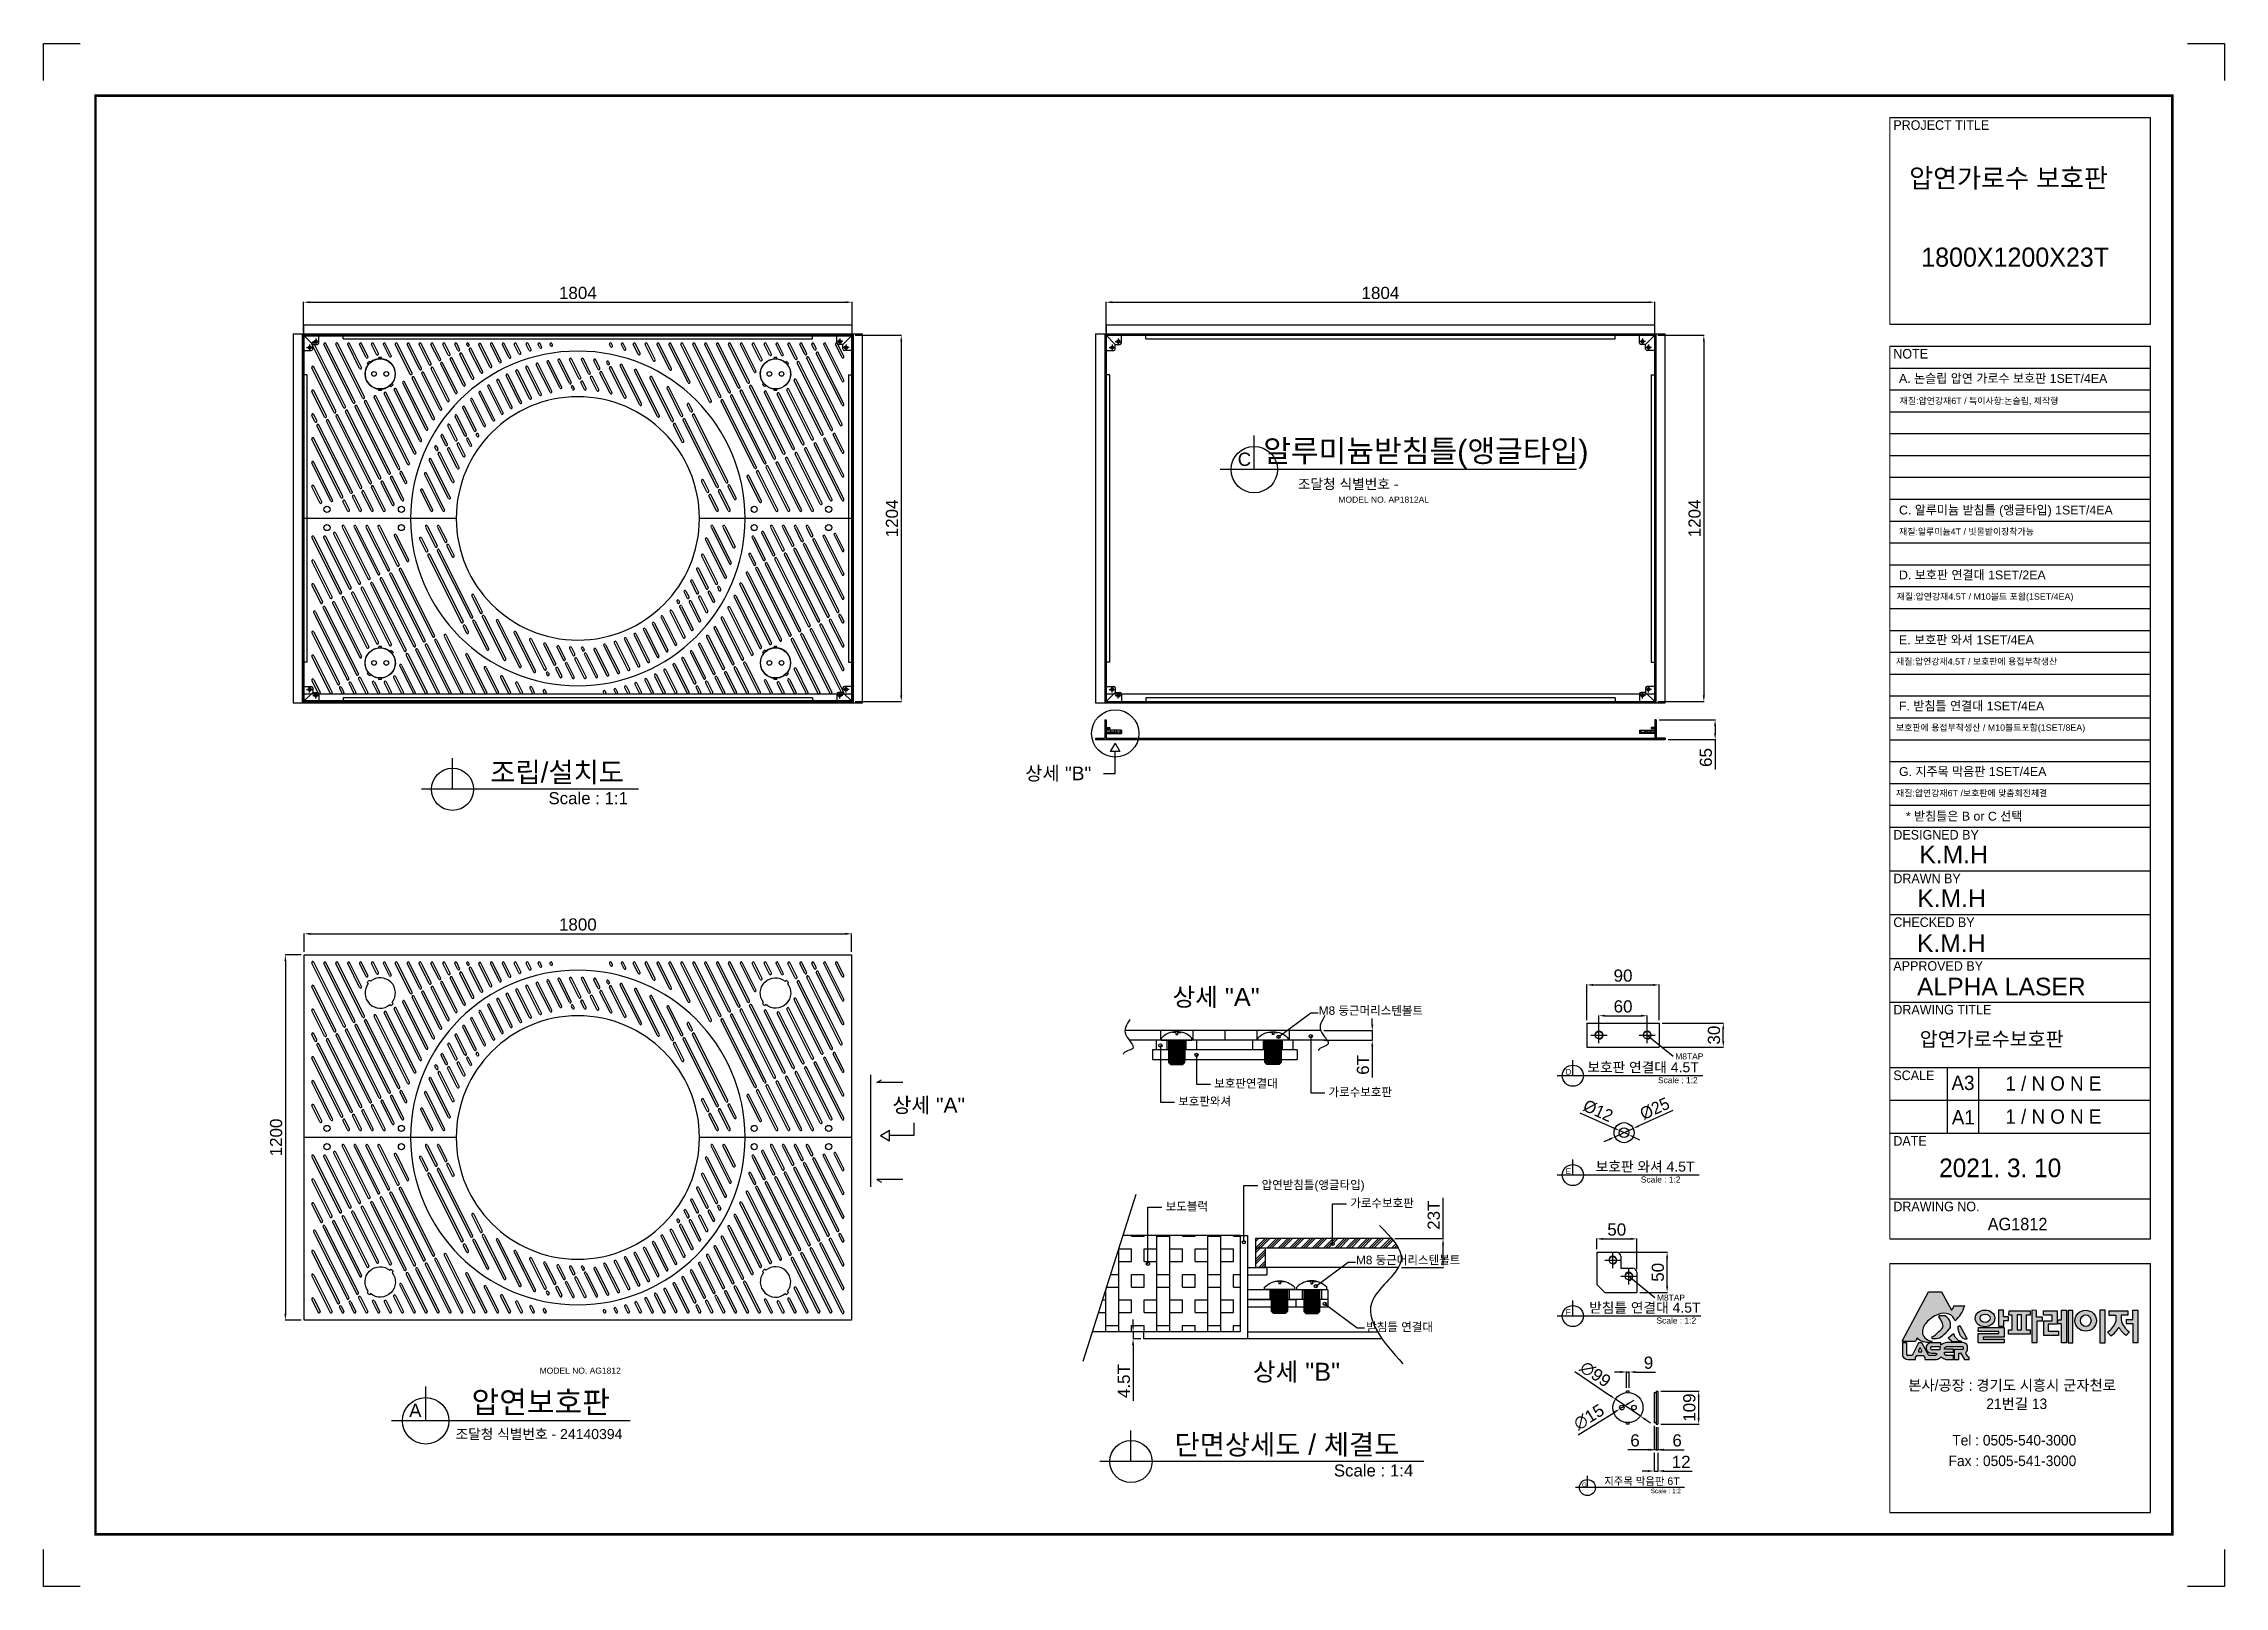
# Model space of a CAD drawing. Header units: millimetres. Extents: x 38142 to 45313, y -49849 to -44778.
import ezdxf
from ezdxf.enums import TextEntityAlignment as Align

# ---------------------------------------------------------------- set-up
doc = ezdxf.new("R2010")
doc.units = ezdxf.units.MM
doc.layers.add('LAYOUT', color=7, linetype='Continuous')
doc.layers.add('TEXT', color=7, linetype='Continuous')
doc.styles.add('H', font='')
doc.styles.get("Standard").update_dxf_attribs({"font": 'arial.ttf'})
doc.styles.get('H').set_extended_font_data('Dotum')
doc.dimstyles.new('ISO-25', dxfattribs={"dimtxt": 40, "dimasz": 20, "dimexe": 1.25, "dimexo": 10, "dimgap": 10, "dimtad": 1, "dimdec": 0, "dimtxsty": 'Standard', "dimcen": 2.5, "dimclrd": 3, "dimclre": 3, "dimclrt": 3, "dimadec": 0, "dimazin": 0, "dimtfac": 1, "dimtdec": 0, "dimtmove": 0, "dimatfit": 3, "dimfxl": 1, "dimarcsym": 0})

msp = doc.modelspace()

# ---------------------------------------------------------------- texts
at = {"style": 'H'}
for s, height, p in [('PROJECT TITLE', 31.445, (44224.8, -45061.3)), ('압연가로수 보호판', 62.89, (44276.7, -45251.2)), ('1800X1200X23T', 62.89, (44316.6, -45511.2)), ('NOTE', 31.44, (44224.8, -45813.1)), ('DESIGNED BY', 31.445, (44224.8, -47394.3)), ('DRAWN BY', 31.44, (44224.8, -47538.1)), ('CHECKED BY', 31.44, (44224.8, -47681.8)), ('APPROVED BY', 31.445, (44224.8, -47825.6)), ('DRAWING TITLE', 31.445, (44224.8, -47969.3)), ('압연가로수보호판', 47.17, (44311.6, -48073.7)), ('SCALE', 31.44, (44224.8, -48185)), ('A3', 47.17, (44416.1, -48217.7)), ('1 / N O N E', 47.167, (44593.4, -48219.7)), ('A1', 47.17, (44417.2, -48331)), ('1 / N O N E', 47.167, (44593.4, -48328.5)), ('DATE', 31.44, (44224.8, -48400.6)), ('2021. 3. 10', 61.318, (44375.5, -48504.2)), ('DRAWING NO.', 31.445, (44224.8, -48616.2)), ('AG1812', 40.88, (44535.2, -48678.8)), ('본사/공장 : 경기도 시흥시 군자천로', 34.589, (44273.7, -49205.6)), ('21번길 13', 34.59, (44530.6, -49266.4)), ('Tel : 0505-540-3000', 34.589, (44418.7, -49386.2)), ('Fax : 0505-541-3000', 34.589, (44406.4, -49453.9))]:
    msp.add_text(s, height=height, dxfattribs=at).set_placement(p)
for s, height, p in [('A. 논슬립 압연 가로수 보호판 1SET/4EA', 29.04, (44243.4, -45893)), ('재질:압연강재6T / 특이사항:논슬립, 제작형', 20.909, (44245.7, -45962.6)), ('C', 43.6, (42068.8, -46165.9)), ('조달청 식별번호 - ', 33, (42266.5, -46242.1)), ('MODEL NO. AP1812AL', 20, (42399.8, -46286.9)), ('C. 알루미늄 받침틀 (앵글타입) 1SET/4EA', 29.04, (44243.4, -46325.6)), ('재질:알루미늄4T / 빗물받이장착가능', 20.909, (44243.6, -46392.6)), ('D. 보호판 연결대 1SET/2EA', 29.04, (44243.4, -46539)), (' 재질:압연강재4.5T / M10볼트 포함(1SET/4EA)', 20.909, (44227.9, -46606)), ('E. 보호판 와셔 1SET/4EA', 29.04, (44243.4, -46752.4)), ('재질:압연강재4.5T / 보호판에 용접부착생산', 20.909, (44233.9, -46819.3)), ('F. 받침틀 연결대 1SET/4EA', 29.04, (44243.4, -46969.7)), ('  보호판에 용접부착생산 / M10볼트포함(1SET/8EA)', 20.909, (44217.4, -47036.7)), ('G. 지주목 막음판 1SET/4EA', 29.04, (44243.4, -47185.3)), ('  재질:압연강재6T /보호판에 맞춤회전체결', 20.909, (44217.4, -47252.3)), ('  * 받침틀은 B or C 선택', 29.04, (44243.4, -47332)), ('K.M.H', 58.08, (44310.3, -47472)), ('K.M.H', 58.08, (44303.7, -47616.3)), ('K.M.H', 58.08, (44302.6, -47763.9)), ('ALPHA LASER', 58.08, (44302.6, -47906.6)), ('M8 둥근머리스텐볼트', 27.72, (42335.3, -47970.5)), ('M8TAP', 19.8, (43507.8, -48117.1)), ('보호판연결대', 27.72, (41991.5, -48210)), ('D', 18.5, (43147.6, -48167.3)), ('보호판와셔', 27.72, (41872.9, -48268.7)), ('가로수보호판', 27.72, (42367.3, -48238.2)), ('E', 18.5, (43147.6, -48493.9)), ('압연받침틀(앵글타입)', 27.72, (42147.2, -48543.4)), ('보도블럭', 27.72, (41831.8, -48614.1)), ('가로수보호판', 27.72, (42439.1, -48603.1)), ('M8 둥근머리스텐볼트', 27.72, (42457.8, -48790.4)), ('받침틀 연결대', 27.72, (42491.3, -49010.6)), ('F', 18.5, (43147.6, -48957.4)), ('MODEL NO. AG1812', 20, (39772.9, -49150.2)), ('A', 43.6, (39343.8, -49292.8)), ('조달청 식별번호 - 24140394', 33, (39496.5, -49365.2))]:
    msp.add_text(s, height=height).set_placement(p)
at = {"color": 4}
for s, height, p in [('상세 "B"', 45, (41370.2, -47199.3)), ('상세 "A"', 59.4, (41854.5, -47941.4)), ('상세 "A"', 49.5, (40933.2, -48291.9)), ('상세 "B"', 59.4, (42118.8, -49173.6))]:
    msp.add_text(s, height=height, dxfattribs=at).set_placement(p)
at = {"layer": 'TEXT'}
for s, height, p in [('알루미늄받침틀(앵글타입)', 72.6, (42687.5, -46153.1)), ('조립/설치도', 66, (39830.5, -47206.3)), ('보호판 연결대 4.5T', 33, (43401.9, -48159.3)), ('보호판 와셔 4.5T', 33, (43408.6, -48485.9)), ('받침틀 연결대 4.5T', 33, (43407.8, -48949.4)), ('압연보호판', 72.6, (39776.6, -49280)), ('단면상세도 / 체결도', 66, (42230.6, -49416.2))]:
    msp.add_text(s, height=height, dxfattribs=at).set_placement(p, align=Align.CENTER)
for s, height, p in [('Scale : 1:1', 39.6, (39802.1, -47278.1)), ('Scale : 1:2', 19.8, (43450.7, -48195.2)), ('Scale : 1:2', 19.8, (43394.4, -48521.8)), ('Scale : 1:2', 19.8, (43445.8, -48985.4)), ('Scale : 1:4', 39.6, (42384.8, -49488.1))]:
    msp.add_text(s, height=height, dxfattribs=at).set_placement(p)

# ---------------------------------------------------------------- blocks, each defined once
blk = doc.blocks.new('*D18')
at = {"color": 3, "lineweight": -2, "transparency": 16777216}
for p, q in [((43217.2, -47987.6), (43217.2, -47871)), ((43237.2, -47872.2), (43434.8, -47872.2)), ((43454.8, -47987.6), (43454.8, -47871))]:
    blk.add_line(p, q, dxfattribs=at)
at = {"color": 3, "transparency": 16777216}
for points in [[(43237.2, -47868.9), (43237.2, -47875.6), (43217.2, -47872.2)], [(43434.8, -47868.9), (43434.8, -47875.6), (43454.8, -47872.2)]]:
    blk.add_solid(points, dxfattribs=at)
at = {"layer": 'Defpoints', "color": 0, "transparency": 16777216}
for p in [(43454.8, -47872.2), (43217.2, -47997.6), (43454.8, -47997.6)]:
    blk.add_point(p, dxfattribs=at)
at = {"color": 3, "transparency": 16777216, "insert": (43336, -47841.8), "char_height": 40, "attachment_point": 5}
blk.add_mtext('90', dxfattribs=at)
blk = doc.blocks.new('*D19')
at = {"color": 3, "lineweight": -2, "transparency": 16777216}
for p, q in [((43464.8, -47997.6), (43666.7, -47997.6)), ((43665.5, -48056.8), (43665.5, -48017.6)), ((43464.8, -48076.8), (43666.7, -48076.8))]:
    blk.add_line(p, q, dxfattribs=at)
at = {"color": 3, "transparency": 16777216}
for points in [[(43662.2, -48017.6), (43668.8, -48017.6), (43665.5, -47997.6)], [(43662.2, -48056.8), (43668.8, -48056.8), (43665.5, -48076.8)]]:
    blk.add_solid(points, dxfattribs=at)
at = {"layer": 'Defpoints', "color": 0, "transparency": 16777216}
for p in [(43454.8, -47997.6), (43665.5, -47997.6), (43454.8, -48076.8)]:
    blk.add_point(p, dxfattribs=at)
at = {"color": 3, "transparency": 16777216, "insert": (43635.1, -48037.2), "char_height": 40, "attachment_point": 5, "rotation": 90}
blk.add_mtext('30', dxfattribs=at)
blk = doc.blocks.new('*D20')
at = {"color": 3, "lineweight": -2, "transparency": 16777216}
for p, q in [((43499.5, -48284.9), (43387.4, -48335.9)), ((43291, -48379.9), (43272.8, -48388.2)), ((43309.2, -48371.6), (43369.2, -48344.2))]:
    blk.add_line(p, q, dxfattribs=at)
at = {"color": 3, "transparency": 16777216}
for points in [[(43386.1, -48332.9), (43388.8, -48339), (43369.2, -48344.2)], [(43289.6, -48376.8), (43292.3, -48382.9), (43309.2, -48371.6)]]:
    blk.add_solid(points, dxfattribs=at)
at = {"layer": 'Defpoints', "color": 0, "transparency": 16777216}
for p in [(43309.2, -48371.6), (43369.2, -48344.2)]:
    blk.add_point(p, dxfattribs=at)
at = {"color": 3, "transparency": 16777216, "insert": (43440.2, -48279), "char_height": 40, "attachment_point": 5, "rotation": 24.48394}
blk.add_mtext('{\\fMS PGothic|b0|i0|c129|p34;%%C25}', dxfattribs=at)
blk = doc.blocks.new('*D21')
at = {"color": 3, "lineweight": -2, "transparency": 16777216}
for p, q in [((43194.3, -48292.4), (43306.5, -48343.1)), ((43353.6, -48364.4), (43324.8, -48351.4)), ((43371.9, -48372.7), (43390.1, -48380.9))]:
    blk.add_line(p, q, dxfattribs=at)
at = {"color": 3, "transparency": 16777216}
for points in [[(43307.9, -48340.1), (43305.2, -48346.2), (43324.8, -48351.4)], [(43373.2, -48369.6), (43370.5, -48375.7), (43353.6, -48364.4)]]:
    blk.add_solid(points, dxfattribs=at)
at = {"layer": 'Defpoints', "color": 0, "transparency": 16777216}
for p in [(43324.8, -48351.4), (43353.6, -48364.4)]:
    blk.add_point(p, dxfattribs=at)
at = {"color": 3, "transparency": 16777216, "insert": (43253.7, -48286.3), "char_height": 40, "attachment_point": 5, "rotation": 335.6577}
blk.add_mtext('{\\fMS PGothic|b0|i0|c129|p34;%%C12}', dxfattribs=at)
blk = doc.blocks.new('*D22')
at = {"color": 3, "lineweight": -2, "transparency": 16777216}
for p, q in [((43256.8, -48027.2), (43256.8, -47972.2)), ((43276.8, -47973.5), (43395.2, -47973.5)), ((43415.2, -48027.2), (43415.2, -47972.2))]:
    blk.add_line(p, q, dxfattribs=at)
at = {"color": 3, "transparency": 16777216}
for points in [[(43276.8, -47970.1), (43276.8, -47976.8), (43256.8, -47973.5)], [(43395.2, -47970.1), (43395.2, -47976.8), (43415.2, -47973.5)]]:
    blk.add_solid(points, dxfattribs=at)
at = {"layer": 'Defpoints', "color": 0, "transparency": 16777216}
for p in [(43415.2, -47973.5), (43256.8, -48037.2), (43415.2, -48037.2)]:
    blk.add_point(p, dxfattribs=at)
at = {"color": 3, "transparency": 16777216, "insert": (43336, -47943), "char_height": 40, "attachment_point": 5}
blk.add_mtext('60', dxfattribs=at)
blk = doc.blocks.new('A$C36924EFD')
for p, q in [((0, 45), (0, -45)), ((0, 45), (6, 45)), ((6, -45), (6, 45)), ((0, -45), (6, -45))]:
    blk.add_line(p, q)
blk = doc.blocks.new('*D23')
at = {"color": 3, "lineweight": -2, "transparency": 16777216}
for p, q in [((42351.6, -48022.5), (42512.5, -48022.5)), ((42511.3, -48002.5), (42511.3, -47982.5)), ((42511.3, -48022.5), (42511.3, -48054.2)), ((42351.6, -48054.2), (42512.5, -48054.2)), ((42511.3, -48074.2), (42511.3, -48176.2))]:
    blk.add_line(p, q, dxfattribs=at)
at = {"color": 3, "transparency": 16777216}
for points in [[(42507.9, -48002.5), (42514.6, -48002.5), (42511.3, -48022.5)], [(42507.9, -48074.2), (42514.6, -48074.2), (42511.3, -48054.2)]]:
    blk.add_solid(points, dxfattribs=at)
at = {"layer": 'Defpoints', "color": 0, "transparency": 16777216}
for p in [(42341.6, -48022.5), (42341.6, -48054.2), (42511.3, -48054.2)]:
    blk.add_point(p, dxfattribs=at)
at = {"color": 3, "transparency": 16777216, "insert": (42480.8, -48135.2), "char_height": 40, "attachment_point": 5, "rotation": 90}
blk.add_mtext('6T', dxfattribs=at)
blk = doc.blocks.new('A$C5731754A')
at = {"color": 1}
for p, q in [((-37.5, 0), (-37.5, 5.7)), ((-37.5, 0), (37.5, 0)), ((-20, 0), (-20, -55)), ((-20, 0), (20, 0)), ((-11.2, 19.7), (-11.2, 20.5)), ((-1.9, 19.7), (-11.2, 19.7)), ((-1.9, 19.7), (-1.9, 14.1)), ((-1.9, 14.1), (1.9, 14.1)), ((1.9, 19.7), (1.9, 14.1)), ((1.9, 19.7), (11.2, 19.7)), ((11.2, 19.7), (11.2, 20.5)), ((20, -55), (20, 0)), ((37.5, 0), (37.5, 5.7)), ((-20, -2.5), (20, -2.5)), ((-20, -5), (20, -5)), ((-20, -7.5), (20, -7.5)), ((-20, -7.5), (20, -7.5)), ((-20, -10), (20, -10)), ((-20, -12.5), (20, -12.5)), ((-20, -12.5), (20, -12.5)), ((-20, -15), (20, -15)), ((-20, -17.5), (20, -17.5)), ((-20, -17.5), (20, -17.5)), ((-20, -20), (20, -20)), ((-20, -22.5), (20, -22.5)), ((-20, -22.5), (20, -22.5)), ((-20, -25), (20, -25)), ((-20, -27.5), (20, -27.5)), ((-20, -27.5), (20, -27.5)), ((-20, -30), (20, -30)), ((-20, -32.5), (20, -32.5)), ((-20, -35), (20, -35)), ((-20, -37.5), (20, -37.5)), ((-20, -40), (20, -40)), ((-20, -42.5), (20, -42.5)), ((-20, -45), (20, -45)), ((-20, -47.5), (20, -47.5)), ((-20, -50), (20, -50)), ((-20, -52.5), (20, -52.5)), ((-15, -60), (-20, -55)), ((-20, -55), (20, -55)), ((-17.5, -57.5), (17.5, -57.5)), ((-15, -60), (15, -60)), ((20, -55), (15, -60))]:
    blk.add_line(p, q, dxfattribs=at)
blk.add_arc((0, -30.4), 52, 43.8928, 136.1072, dxfattribs=at)
blk = doc.blocks.new('A$C600E4CCD')
for p, q in [((0, 6), (0, 0)), ((50, 6), (0, 6)), ((50, 0), (0, 0)), ((50, 6), (50, 0))]:
    blk.add_line(p, q)
at = {"color": 2}
for p, q in [((14, 6), (14, 0)), ((26, 6), (26, 0)), ((34, 6), (34, 0)), ((46, 6), (46, 0))]:
    blk.add_line(p, q, dxfattribs=at)
blk = doc.blocks.new('A$C723E4715')
blk.add_blockref('A$C5731754A', (0, 48))
blk = doc.blocks.new('*D14')
at = {"color": 3, "lineweight": -2, "transparency": 16777216}
for p, q in [((43249.2, -48740.9), (43249.2, -48705.8)), ((43269.2, -48707.1), (43361.2, -48707.1)), ((43381.2, -48806.9), (43381.2, -48705.8))]:
    blk.add_line(p, q, dxfattribs=at)
at = {"color": 3, "transparency": 16777216}
for points in [[(43269.2, -48703.7), (43269.2, -48710.4), (43249.2, -48707.1)], [(43361.2, -48703.7), (43361.2, -48710.4), (43381.2, -48707.1)]]:
    blk.add_solid(points, dxfattribs=at)
at = {"layer": 'Defpoints', "color": 0, "transparency": 16777216}
for p in [(43249.2, -48750.9), (43381.2, -48707.1), (43381.2, -48816.9)]:
    blk.add_point(p, dxfattribs=at)
at = {"color": 3, "transparency": 16777216, "insert": (43315.2, -48676.6), "char_height": 40, "attachment_point": 5}
blk.add_mtext('50', dxfattribs=at)
blk = doc.blocks.new('*D15')
at = {"color": 3, "lineweight": -2, "transparency": 16777216}
for p, q in [((43325.2, -48750.9), (43482.1, -48750.9)), ((43480.9, -48862.9), (43480.9, -48770.9)), ((43391.2, -48882.9), (43482.1, -48882.9))]:
    blk.add_line(p, q, dxfattribs=at)
at = {"color": 3, "transparency": 16777216}
for points in [[(43477.6, -48770.9), (43484.2, -48770.9), (43480.9, -48750.9)], [(43477.6, -48862.9), (43484.2, -48862.9), (43480.9, -48882.9)]]:
    blk.add_solid(points, dxfattribs=at)
at = {"layer": 'Defpoints', "color": 0, "transparency": 16777216}
for p in [(43315.2, -48750.9), (43480.9, -48750.9), (43381.2, -48882.9)]:
    blk.add_point(p, dxfattribs=at)
at = {"color": 3, "transparency": 16777216, "insert": (43450.5, -48816.9), "char_height": 40, "attachment_point": 5, "rotation": 90}
blk.add_mtext('50', dxfattribs=at)
blk = doc.blocks.new('*D16')
at = {"color": 3, "lineweight": -2, "transparency": 16777216}
for p, q in [((41724.6, -48992.2), (41724.6, -48972.2)), ((41750.4, -49012.2), (41723.4, -49012.2)), ((41750.4, -49035.9), (41723.4, -49035.9)), ((41724.6, -49012.2), (41724.6, -49035.9)), ((41724.6, -49055.9), (41724.6, -49239.5))]:
    blk.add_line(p, q, dxfattribs=at)
at = {"color": 3, "transparency": 16777216}
for points in [[(41721.3, -48992.2), (41727.9, -48992.2), (41724.6, -49012.2)], [(41721.3, -49055.9), (41727.9, -49055.9), (41724.6, -49035.9)]]:
    blk.add_solid(points, dxfattribs=at)
at = {"layer": 'Defpoints', "color": 0, "transparency": 16777216}
for p in [(41724.6, -49012.2), (41760.4, -49012.2), (41760.4, -49035.9)]:
    blk.add_point(p, dxfattribs=at)
at = {"color": 3, "transparency": 16777216, "insert": (41694.3, -49174.5), "char_height": 40, "attachment_point": 5, "rotation": 90}
blk.add_mtext('4.5T', dxfattribs=at)
blk = doc.blocks.new('*D17')
at = {"color": 3, "lineweight": -2, "transparency": 16777216}
for p, q in [((42744, -48705.9), (42744, -48572.4)), ((42585.4, -48705.9), (42745.2, -48705.9)), ((42744, -48781), (42744, -48725.9)), ((42606.8, -48801), (42745.2, -48801))]:
    blk.add_line(p, q, dxfattribs=at)
at = {"color": 3, "transparency": 16777216}
for points in [[(42740.7, -48725.9), (42747.3, -48725.9), (42744, -48705.9)], [(42740.7, -48781), (42747.3, -48781), (42744, -48801)]]:
    blk.add_solid(points, dxfattribs=at)
at = {"layer": 'Defpoints', "color": 0, "transparency": 16777216}
for p in [(42575.4, -48705.9), (42744, -48705.9), (42596.8, -48801)]:
    blk.add_point(p, dxfattribs=at)
at = {"color": 3, "transparency": 16777216, "insert": (42713.5, -48629.2), "char_height": 40, "attachment_point": 5, "rotation": 90}
blk.add_mtext('23T', dxfattribs=at)
blk = doc.blocks.new('*D24')
at = {"color": 3, "lineweight": -2, "transparency": 16777216}
for p, q in [((41636, -45726.7), (41636, -45626.7)), ((41656, -45628), (43420, -45628)), ((43440, -45726.7), (43440, -45626.7))]:
    blk.add_line(p, q, dxfattribs=at)
at = {"color": 3, "transparency": 16777216}
for points in [[(41656, -45624.6), (41656, -45631.3), (41636, -45628)], [(43420, -45624.6), (43420, -45631.3), (43440, -45628)]]:
    blk.add_solid(points, dxfattribs=at)
at = {"layer": 'Defpoints', "color": 0, "transparency": 16777216}
for p in [(43440, -45628), (41636, -45736.7), (43440, -45736.7)]:
    blk.add_point(p, dxfattribs=at)
at = {"color": 3, "transparency": 16777216, "insert": (42538, -45597.6), "char_height": 40, "attachment_point": 5}
blk.add_mtext('1804', dxfattribs=at)
blk = doc.blocks.new('*D25')
at = {"color": 3, "lineweight": -2, "transparency": 16777216}
for p, q in [((43450, -45736.7), (43602.8, -45736.7)), ((43601.6, -45756.7), (43601.6, -46920.7)), ((43450, -46940.7), (43602.8, -46940.7))]:
    blk.add_line(p, q, dxfattribs=at)
at = {"color": 3, "transparency": 16777216}
for points in [[(43598.2, -45756.7), (43604.9, -45756.7), (43601.6, -45736.7)], [(43598.2, -46920.7), (43604.9, -46920.7), (43601.6, -46940.7)]]:
    blk.add_solid(points, dxfattribs=at)
at = {"layer": 'Defpoints', "color": 0, "transparency": 16777216}
for p in [(43440, -45736.7), (43440, -46940.7), (43601.6, -46940.7)]:
    blk.add_point(p, dxfattribs=at)
at = {"color": 3, "transparency": 16777216, "insert": (43571.2, -46338.7), "char_height": 40, "attachment_point": 5, "rotation": 90}
blk.add_mtext('1204', dxfattribs=at)
blk = doc.blocks.new('A$C2E731E15')
at = {"color": 1}
for p, q in [((-10, 0), (10, 0)), ((0, -10), (0, 10))]:
    blk.add_line(p, q, dxfattribs=at)
blk.add_circle((0, 0), 4.5)
at = {"color": 4}
blk.add_arc((0, 0), 5, 270, 180, dxfattribs=at)
blk = doc.blocks.new('*D5')
at = {"color": 3, "lineweight": -2, "transparency": 16777216}
for p, q in [((16880.3, -24788.6), (16997.3, -24868.4)), ((17095.6, -24935.4), (17013.8, -24879.6)), ((17112.1, -24946.7), (17128.6, -24958))]:
    blk.add_line(p, q, dxfattribs=at)
at = {"color": 3, "transparency": 16777216}
for points in [[(16999.2, -24865.6), (16995.4, -24871.1), (17013.8, -24879.6)], [(17114, -24944), (17110.2, -24949.5), (17095.6, -24935.4)]]:
    blk.add_solid(points, dxfattribs=at)
at = {"layer": 'Defpoints', "color": 0, "transparency": 16777216}
for p in [(17013.8, -24879.6), (17095.6, -24935.4)]:
    blk.add_point(p, dxfattribs=at)
at = {"color": 3, "transparency": 16777216, "insert": (16947.7, -24797.7), "char_height": 40, "attachment_point": 5, "rotation": 325.69711}
blk.add_mtext('∅99', dxfattribs=at)
blk = doc.blocks.new('*D6')
at = {"color": 3, "lineweight": -2, "transparency": 16777216}
for p, q in [((17058.1, -24893.1), (17075.1, -24882.5)), ((16890.7, -24996.7), (17011.3, -24922)), ((17041.1, -24903.6), (17028.3, -24911.5))]:
    blk.add_line(p, q, dxfattribs=at)
at = {"color": 3, "transparency": 16777216}
for points in [[(17009.6, -24919.2), (17013.1, -24924.8), (17028.3, -24911.5)], [(17056.3, -24890.2), (17059.8, -24895.9), (17041.1, -24903.6)]]:
    blk.add_solid(points, dxfattribs=at)
at = {"layer": 'Defpoints', "color": 0, "transparency": 16777216}
for p in [(17028.3, -24911.5), (17041.1, -24903.6)]:
    blk.add_point(p, dxfattribs=at)
at = {"color": 3, "transparency": 16777216, "insert": (16926.5, -24938.8), "char_height": 40, "attachment_point": 5, "rotation": 31.77251}
blk.add_mtext('∅15', dxfattribs=at)
blk = doc.blocks.new('*D7')
at = {"color": 3, "lineweight": -2, "transparency": 16777216}
for p, q in [((17030.2, -24790.5), (17010.2, -24790.5)), ((17050.2, -24843), (17050.2, -24789.2)), ((17050.2, -24790.5), (17059.2, -24790.5)), ((17059.2, -24843), (17059.2, -24789.2)), ((17079.2, -24790.5), (17145.5, -24790.5))]:
    blk.add_line(p, q, dxfattribs=at)
at = {"color": 3, "transparency": 16777216}
for points in [[(17030.2, -24787.2), (17030.2, -24793.8), (17050.2, -24790.5)], [(17079.2, -24787.2), (17079.2, -24793.8), (17059.2, -24790.5)]]:
    blk.add_solid(points, dxfattribs=at)
at = {"layer": 'Defpoints', "color": 0, "transparency": 16777216}
for p in [(17059.2, -24790.5), (17050.2, -24853), (17059.2, -24853)]:
    blk.add_point(p, dxfattribs=at)
at = {"color": 3, "transparency": 16777216, "insert": (17122.4, -24760.1), "char_height": 40, "attachment_point": 5}
blk.add_mtext('9', dxfattribs=at)
blk = doc.blocks.new('*D8')
at = {"color": 3, "lineweight": -2, "transparency": 16777216}
for p, q in [((17163.1, -24853), (17288.5, -24853)), ((17287.2, -24873), (17287.2, -24942)), ((17163.1, -24962), (17288.5, -24962))]:
    blk.add_line(p, q, dxfattribs=at)
at = {"color": 3, "transparency": 16777216}
for points in [[(17283.9, -24873), (17290.5, -24873), (17287.2, -24853)], [(17283.9, -24942), (17290.5, -24942), (17287.2, -24962)]]:
    blk.add_solid(points, dxfattribs=at)
at = {"layer": 'Defpoints', "color": 0, "transparency": 16777216}
for p in [(17153.1, -24853), (17153.1, -24962), (17287.2, -24962)]:
    blk.add_point(p, dxfattribs=at)
at = {"color": 3, "transparency": 16777216, "insert": (17256.8, -24907.5), "char_height": 40, "attachment_point": 5, "rotation": 90}
blk.add_mtext('109', dxfattribs=at)
blk = doc.blocks.new('*D9')
at = {"color": 3, "lineweight": -2, "transparency": 16777216}
for p, q in [((17147.1, -24972), (17147.1, -25047.3)), ((17153.1, -24972), (17153.1, -25047.3)), ((17127.1, -25046), (17107.1, -25046)), ((17147.1, -25046), (17153.1, -25046)), ((17173.1, -25046), (17239.5, -25046))]:
    blk.add_line(p, q, dxfattribs=at)
at = {"color": 3, "transparency": 16777216}
for points in [[(17127.1, -25042.7), (17127.1, -25049.3), (17147.1, -25046)], [(17173.1, -25042.7), (17173.1, -25049.3), (17153.1, -25046)]]:
    blk.add_solid(points, dxfattribs=at)
at = {"layer": 'Defpoints', "color": 0, "transparency": 16777216}
for p in [(17147.1, -24962), (17153.1, -24962), (17153.1, -25046)]:
    blk.add_point(p, dxfattribs=at)
at = {"color": 3, "transparency": 16777216, "insert": (17216.3, -25015.6), "char_height": 40, "attachment_point": 5}
blk.add_mtext('6', dxfattribs=at)
blk = doc.blocks.new('*D10')
at = {"color": 3, "lineweight": -2, "transparency": 16777216}
for p, q in [((17141.1, -24967), (17141.1, -25047.3)), ((17147.1, -24972), (17147.1, -25047.3)), ((17121.1, -25046), (17054.7, -25046)), ((17147.1, -25046), (17141.1, -25046)), ((17167.1, -25046), (17187.1, -25046))]:
    blk.add_line(p, q, dxfattribs=at)
at = {"color": 3, "transparency": 16777216}
for points in [[(17121.1, -25042.7), (17121.1, -25049.3), (17141.1, -25046)], [(17167.1, -25042.7), (17167.1, -25049.3), (17147.1, -25046)]]:
    blk.add_solid(points, dxfattribs=at)
at = {"layer": 'Defpoints', "color": 0, "transparency": 16777216}
for p in [(17141.1, -24957), (17147.1, -24962), (17141.1, -25046)]:
    blk.add_point(p, dxfattribs=at)
at = {"color": 3, "transparency": 16777216, "insert": (17077.9, -25015.6), "char_height": 40, "attachment_point": 5}
blk.add_mtext('6', dxfattribs=at)
blk = doc.blocks.new('*D11')
at = {"color": 3, "lineweight": -2, "transparency": 16777216}
for p, q in [((17141.1, -25056), (17141.1, -25117.3)), ((17153.1, -25056), (17153.1, -25117.3)), ((17121.1, -25116), (17101.1, -25116)), ((17141.1, -25116), (17153.1, -25116)), ((17173.1, -25116), (17266.2, -25116))]:
    blk.add_line(p, q, dxfattribs=at)
at = {"color": 3, "transparency": 16777216}
for points in [[(17121.1, -25112.7), (17121.1, -25119.3), (17141.1, -25116)], [(17173.1, -25112.7), (17173.1, -25119.3), (17153.1, -25116)]]:
    blk.add_solid(points, dxfattribs=at)
at = {"layer": 'Defpoints', "color": 0, "transparency": 16777216}
for p in [(17141.1, -25046), (17153.1, -25046), (17153.1, -25116)]:
    blk.add_point(p, dxfattribs=at)
at = {"color": 3, "transparency": 16777216, "insert": (17229.7, -25085.9), "char_height": 40, "attachment_point": 5}
blk.add_mtext('12', dxfattribs=at)
blk = doc.blocks.new('*D35')
at = {"color": 3, "lineweight": -2}
for p, q in [((43454.5, -47001.1), (43640, -47001.1)), ((43638.7, -47021.1), (43638.7, -47045.6)), ((43484.5, -47065.6), (43640, -47065.6)), ((43638.7, -47065.6), (43638.7, -47163.5))]:
    blk.add_line(p, q, dxfattribs=at)
at = {"color": 3}
for points in [[(43642, -47021.1), (43635.4, -47021.1), (43638.7, -47001.1)], [(43635.4, -47045.6), (43642, -47045.6), (43638.7, -47065.6)]]:
    blk.add_solid(points, dxfattribs=at)
at = {"layer": 'Defpoints', "color": 0}
for p in [(43444.5, -47001.1), (43474.5, -47065.6), (43638.7, -47065.6)]:
    blk.add_point(p, dxfattribs=at)
at = {"color": 3, "insert": (43608.3, -47124.6), "char_height": 40, "attachment_point": 5, "rotation": 90}
blk.add_mtext('65', dxfattribs=at)
blk = doc.blocks.new('A$C25B221E0')
at = {"color": 1}
for p, q in [((-26.4, 0), (26.4, 0)), ((0, -26.4), (0, 26.4))]:
    blk.add_line(p, q, dxfattribs=at)
blk.add_line((0, 0), (85.3, -69.6))
blk.add_circle((0, 0), 11.9)
at = {"color": 4}
blk.add_arc((0, 0), 13.2, 270, 180, dxfattribs=at)
blk.add_text('M8TAP', height=19.8).set_placement((92.6, -79.9))
blk = doc.blocks.new('*D29')
at = {"color": 3, "lineweight": -2, "transparency": 16777216}
for p, q in [((38996.6, -45726.7), (38996.6, -45626.7)), ((39016.6, -45628), (40780.6, -45628)), ((40800.6, -45726.7), (40800.6, -45626.7))]:
    blk.add_line(p, q, dxfattribs=at)
at = {"color": 3, "transparency": 16777216}
for points in [[(39016.6, -45624.6), (39016.6, -45631.3), (38996.6, -45628)], [(40780.6, -45624.6), (40780.6, -45631.3), (40800.6, -45628)]]:
    blk.add_solid(points, dxfattribs=at)
at = {"layer": 'Defpoints', "color": 0, "transparency": 16777216}
for p in [(40800.6, -45628), (38996.6, -45736.7), (40800.6, -45736.7)]:
    blk.add_point(p, dxfattribs=at)
at = {"color": 3, "transparency": 16777216, "insert": (39898.6, -45597.6), "char_height": 40, "attachment_point": 5}
blk.add_mtext('1804', dxfattribs=at)
blk = doc.blocks.new('*D30')
at = {"color": 3, "lineweight": -2, "transparency": 16777216}
for p, q in [((40810.6, -45736.7), (40963.5, -45736.7)), ((40962.3, -45756.7), (40962.3, -46920.7)), ((40810.6, -46940.7), (40963.5, -46940.7))]:
    blk.add_line(p, q, dxfattribs=at)
at = {"color": 3, "transparency": 16777216}
for points in [[(40958.9, -45756.7), (40965.6, -45756.7), (40962.3, -45736.7)], [(40958.9, -46920.7), (40965.6, -46920.7), (40962.3, -46940.7)]]:
    blk.add_solid(points, dxfattribs=at)
at = {"layer": 'Defpoints', "color": 0, "transparency": 16777216}
for p in [(40800.6, -45736.7), (40800.6, -46940.7), (40962.3, -46940.7)]:
    blk.add_point(p, dxfattribs=at)
at = {"color": 3, "transparency": 16777216, "insert": (40931.8, -46338.7), "char_height": 40, "attachment_point": 5, "rotation": 90}
blk.add_mtext('1204', dxfattribs=at)
blk = doc.blocks.new('*D33')
at = {"color": 3, "lineweight": -2, "transparency": 16777216}
for p, q in [((38998.6, -47763.8), (38998.6, -47703)), ((39018.6, -47704.2), (40778.6, -47704.2)), ((40798.6, -47763.8), (40798.6, -47703))]:
    blk.add_line(p, q, dxfattribs=at)
at = {"color": 3, "transparency": 16777216}
for points in [[(39018.6, -47700.9), (39018.6, -47707.6), (38998.6, -47704.2)], [(40778.6, -47700.9), (40778.6, -47707.6), (40798.6, -47704.2)]]:
    blk.add_solid(points, dxfattribs=at)
at = {"layer": 'Defpoints', "color": 0, "transparency": 16777216}
for p in [(40798.6, -47704.2), (38998.6, -47773.8), (40798.6, -47773.8)]:
    blk.add_point(p, dxfattribs=at)
at = {"color": 3, "transparency": 16777216, "insert": (39898.6, -47673.8), "char_height": 40, "attachment_point": 5}
blk.add_mtext('1800', dxfattribs=at)
blk = doc.blocks.new('*D34')
at = {"color": 3, "lineweight": -2, "transparency": 16777216}
for p, q in [((38988.6, -47773.8), (38935.6, -47773.8)), ((38936.9, -47793.8), (38936.9, -48953.8)), ((38988.6, -48973.8), (38935.6, -48973.8))]:
    blk.add_line(p, q, dxfattribs=at)
at = {"color": 3, "transparency": 16777216}
for points in [[(38933.6, -47793.8), (38940.2, -47793.8), (38936.9, -47773.8)], [(38933.6, -48953.8), (38940.2, -48953.8), (38936.9, -48973.8)]]:
    blk.add_solid(points, dxfattribs=at)
at = {"layer": 'Defpoints', "color": 0, "transparency": 16777216}
for p in [(38998.6, -47773.8), (38936.9, -48973.8), (38998.6, -48973.8)]:
    blk.add_point(p, dxfattribs=at)
at = {"color": 3, "transparency": 16777216, "insert": (38906.5, -48373.8), "char_height": 40, "attachment_point": 5, "rotation": 90}
blk.add_mtext('1200', dxfattribs=at)
blk = doc.blocks.new('A$C2C0F6B7D')
for p, q in [((0, 109), (-9, 109)), ((-9, 103.8), (-9, 109)), ((0, 103.8), (0, 109)), ((81.9, 104), (87.9, 104)), ((81.9, 104), (81.9, 5)), ((87.9, 109), (93.9, 109)), ((87.9, 109), (87.9, 0)), ((93.9, 109), (93.9, 0)), ((-9, 0), (-9, 5.2)), ((0, 0), (-9, 0)), ((0, 0), (0, 5.2)), ((81.9, 5), (87.9, 5)), ((87.9, 0), (93.9, 0)), ((181.4, -208.4), (-176.5, -208.4)), ((-137.7, -208.4), (-137.7, -169.6))]:
    blk.add_line(p, q)
for centre, radius in [((-4.5, 54.5), 49.5), ((-24.5, 54.5), 7.5), ((15.5, 54.5), 7.5), ((-137.7, -208.4), 26.3)]:
    blk.add_circle(centre, radius)
blk.add_text('G', height=14).set_placement((-155.4, -205.8))
at = {"layer": 'TEXT'}
blk.add_text('지주목 막음판 6T', height=25, dxfattribs=at).set_placement((41.8, -199.8), align=Align.CENTER)
blk.add_text('Scale : 1:2', height=15, dxfattribs=at).set_placement((70.6, -227))
for p1, p2, picture, middle in [((36.4, 26.6), (-45.4, 82.4), '*D5', (-111.5, 164.3)), ((-18.1, 58.4), (-30.9, 50.6), '*D6', (-132.7, 23.3))]:
    dim = blk.add_diameter_dim_2p(p1=p1, p2=p2, dimstyle='ISO-25')
    dim.commit()
    dim.dimension.update_dxf_attribs({"geometry": picture, "text_midpoint": middle, "insert": (-17059.2, 24962)})
for base, p1, p2, picture, middle in [((0, 171.5), (-9, 109), (0, 109), '*D7', (63.2, 202)), ((81.9, -84), (87.9, 0), (81.9, 5), '*D10', (18.7, -53.5)), ((93.9, -84), (87.9, 0), (93.9, 0), '*D9', (157.1, -53.5)), ((93.9, -154), (81.9, -84), (93.9, -84), '*D11', (170.5, -123.9))]:
    dim = blk.add_linear_dim(base=base, p1=p1, p2=p2, dimstyle='ISO-25')
    dim.commit()
    dim.dimension.update_dxf_attribs({"geometry": picture, "text_midpoint": middle, "insert": (-17059.2, 24962)})
dim = blk.add_linear_dim(base=(228, 0), p1=(93.9, 109), p2=(93.9, 0), angle=90, dimstyle='ISO-25')
dim.commit()
dim.dimension.update_dxf_attribs({"geometry": '*D8', "text_midpoint": (197.6, 54.5), "insert": (-17059.2, 24962)})

# ---------------------------------------------------------------- dimensions: what is measured, and where the dimension line sits
for base, p1, p2, picture, middle in [((40800.6, -45628), (38996.6, -45736.7), (40800.6, -45736.7), '*D29', (39898.6, -45597.6)), ((43440, -45628), (41636, -45736.7), (43440, -45736.7), '*D24', (42538, -45597.6)), ((40798.6, -47704.2), (38998.6, -47773.8), (40798.6, -47773.8), '*D33', (39898.6, -47673.8))]:
    dim = msp.add_linear_dim(base=base, p1=p1, p2=p2, dimstyle='ISO-25')
    dim.commit()
    dim.dimension.update_dxf_attribs({"geometry": picture, "text_midpoint": middle})
for base, p1, p2, picture, middle in [((40962.3, -46940.7), (40800.6, -45736.7), (40800.6, -46940.7), '*D30', (40931.8, -46338.7)), ((43601.6, -46940.7), (43440, -45736.7), (43440, -46940.7), '*D25', (43571.2, -46338.7)), ((43638.7054503, -47065.6423211), (43444.4719222, -47001.1423211), (43474.4719222, -47065.6423211), '*D35', (43608.2825308, -47124.5509159)), ((38936.9, -48973.8), (38998.6, -47773.8), (38998.6, -48973.8), '*D34', (38906.5, -48373.8))]:
    dim = msp.add_linear_dim(base=base, p1=p1, p2=p2, angle=90, dimstyle='ISO-25')
    dim.commit()
    dim.dimension.update_dxf_attribs({"geometry": picture, "text_midpoint": middle})
dim = msp.add_linear_dim(base=(43454.8, -47872.2), p1=(43217.2, -47997.6), p2=(43454.8, -47997.6), text='90', dimstyle='ISO-25')
dim.commit()
dim.dimension.update_dxf_attribs({"geometry": '*D18', "text_midpoint": (43336, -47872.2), "dimtype": 128})
for base, p1, p2, text, picture, middle in [((43415.2, -47973.5), (43256.8, -48037.2), (43415.2, -48037.2), '60', '*D22', (43336, -47943)), ((43381.2, -48707.1), (43249.2, -48750.9), (43381.2, -48816.9), '50', '*D14', (43315.2, -48676.6))]:
    dim = msp.add_linear_dim(base=base, p1=p1, p2=p2, text=text, dimstyle='ISO-25')
    dim.commit()
    dim.dimension.update_dxf_attribs({"geometry": picture, "text_midpoint": middle})
for base, p1, p2, text, picture, middle in [((42511.3, -48054.2), (42341.6, -48022.5), (42341.6, -48054.2), '6T', '*D23', (42480.8, -48135.2)), ((43665.5, -47997.6), (43454.8, -48076.8), (43454.8, -47997.6), '30', '*D19', (43635.1, -48037.2)), ((43480.9, -48750.9), (43381.2, -48882.9), (43315.2, -48750.9), '50', '*D15', (43450.5, -48816.9))]:
    dim = msp.add_linear_dim(base=base, p1=p1, p2=p2, angle=90, text=text, dimstyle='ISO-25')
    dim.commit()
    dim.dimension.update_dxf_attribs({"geometry": picture, "text_midpoint": middle})
for p1, p2, text, picture, middle in [((43353.6, -48364.4), (43324.8, -48351.4), '{\\fMS PGothic|b0|i0|c129|p34;%%C12}', '*D21', (43253.7, -48286.3)), ((43309.2, -48371.6), (43369.2, -48344.2), '{\\fMS PGothic|b0|i0|c129|p34;%%C25}', '*D20', (43440.2, -48279))]:
    dim = msp.add_diameter_dim_2p(p1=p1, p2=p2, text=text, dimstyle='ISO-25')
    dim.commit()
    dim.dimension.update_dxf_attribs({"geometry": picture, "text_midpoint": middle})
dim = msp.add_linear_dim(base=(42744, -48705.9), p1=(42596.8, -48801), p2=(42575.4, -48705.9), angle=90, text='23T', dimstyle='ISO-25', override={"dimtxsty": 'Standard'})
dim.commit()
dim.dimension.update_dxf_attribs({"geometry": '*D17', "text_midpoint": (42713.5, -48629.2)})
dim = msp.add_linear_dim(base=(41724.6, -49012.2), p1=(41760.4, -49035.9), p2=(41760.4, -49012.2), angle=90, text='4.5T', dimstyle='ISO-25')
dim.commit()
dim.dimension.update_dxf_attribs({"geometry": '*D16', "text_midpoint": (41724.6, -49174.5), "dimtype": 128})

# ---------------------------------------------------------------- hatches: boundary and pattern name
h = msp.add_hatch()
h.set_pattern_fill('BOX', color=256, scale=6.6)
h.set_pattern_definition([(90, (26044.86, -49620.04), (-167.64, 1e-14), []), (90, (26086.77, -49620.04), (-167.64, 1e-14), []), (0, (26044.86, -49620.04), (0, 167.64), [-41.91, 41.91]), (0, (26044.86, -49578.13), (0, 167.64), [-41.91, 41.91]), (0, (26044.86, -49536.22), (0, 167.64), [41.91, -41.91]), (0, (26044.86, -49494.3), (0, 167.64), [41.91, -41.91]), (90, (26128.68, -49620.04), (-167.64, 1e-14), [41.91, -41.91]), (90, (26170.59, -49620.04), (-167.64, 1e-14), [41.91, -41.91])])
h.paths.add_polyline_path([(41773.4, -48695.4), (41691.6, -48695.4), (41591.3, -49012.2), (42077.2, -49012.2), (42077.2, -48695.4), (41773.4, -48695.4), (41773.4, -48794.2, 1), (41773.4, -48783.6)])
h = msp.add_hatch(color=256)
h.dxf.hatch_style = 1
h.set_gradient(color1=(255, 0, 0), color2=(255, 159, 127), tint=1)
h.paths.add_polyline_path([(44254.8, -49041.1), (44254.6, -49044.5), (44296.2, -49044.5, 0.214284), (44302.2, -49035, -0.655828), (44305.1, -49034.2, 0.18567), (44329.8, -49045.4, 0.148851), (44351.2, -49045.5, 0.404174), (44351.8, -49043.1, -0.316733), (44321.1, -49018.9, -0.221534), (44333.5, -48982, -0.105066), (44371.9, -48955.2, -0.185229), (44407.8, -48954.1, -0.196064), (44428.1, -48976.5, 0.141597), (44459.5, -48927.1), (44423.8, -48926.7), (44423, -48931.5), (44420.3, -48936), (44416.1, -48941.5), (44383.7, -48881.4), (44340.3, -48881.1)])
h.paths.add_polyline_path([(44374.4, -49011.7, -0.08303), (44350.5, -49030.6, 0.230034), (44352.9, -49034.1, 0.021204), (44370.7, -49033.9, 0.137848), (44391, -49021.7, 0.057638), (44412.8, -48997.9, 0.060436), (44412.5, -48984, 0.2375), (44394.7, -48959.8), (44373.9, -48959.8), (44373.9, -48962.9, -0.121183), (44389.1, -48993.8, -0.135167)], flags=17)
h.paths.add_polyline_path([(44426, -49027.6), (44422.5, -49018.1), (44404.6, -49032.7, 0.044378), (44420.4, -49045.3), (44447.6, -49044.2), (44447.6, -49043.1), (44438, -49040.1)], flags=17)
h.paths.add_polyline_path([(44443.1, -49020.7), (44445.9, -49025.3), (44454.8, -49034.4), (44460.1, -49036.5), (44466.2, -49036.5), (44466.1, -49034.2), (44456.5, -49016.1), (44443.3, -48991.7), (44437.5, -48994.8), (44437.5, -49003.3), (44441.6, -49014.5)])
h.paths.add_polyline_path([(44273.3, -49090, -0.419155), (44267.9, -49085), (44267.9, -49048), (44254.5, -49048), (44254.5, -49090.6, 0.254457), (44272.3, -49103.8), (44298, -49103.8), (44298, -49097.2), (44301.8, -49090.2), (44323.3, -49090.2), (44328.3, -49097), (44328.3, -49103.8), (44366.2, -49103.8, 0.190479), (44381.7, -49094.6, 0.147735), (44397, -49103.1), (44422.9, -49103.1), (44422.9, -49090), (44399.1, -49090, -0.052449), (44393.3, -49085.9), (44393.3, -49079.7), (44422.5, -49079.7), (44422.5, -49069.7), (44393.2, -49069.7), (44393.2, -49065.3, -0.044761), (44400.9, -49060.7), (44452.1, -49060.7, -0.648836), (44453.1, -49070.7), (44425.3, -49070.7), (44425.3, -49103.5), (44440.2, -49103.5), (44440.2, -49082.2), (44445.3, -49082.2, 0.01692), (44458.6, -49103.4), (44474.5, -49103.4), (44474.5, -49099.1, -0.024318), (44461.8, -49082.6, 0.064908), (44469.1, -49072.9), (44469.1, -49058.1, 0.229002), (44452.6, -49047.4), (44401, -49047.4, 0.127003), (44380.8, -49056.6), (44380.8, -49048.3), (44348.6, -49048.3, 0.22689), (44332.5, -49059.7), (44332.5, -49071.9, 0.193483), (44350.1, -49082.8), (44365.7, -49082.8, 0.030046), (44368.8, -49086, 0.136716), (44363.5, -49090.9), (44341, -49090.9), (44318.9, -49049.1), (44307, -49049.1), (44286.8, -49090)])
h.paths.add_polyline_path([(44307.5, -49078.7), (44307.5, -49074.5), (44312.5, -49064.6), (44318.5, -49075), (44318.5, -49078.7)], flags=16)
h.paths.add_polyline_path([(44351.5, -49060.7), (44378.4, -49060.7), (44377.3, -49071.7), (44352.5, -49071.7, -0.924958)], flags=16)
edge = h.paths.add_edge_path()
edge.add_ellipse((44526.3, -48968.4), major_axis=(-32.3, -0.4), ratio=0.850598, start_angle=0, end_angle=360)
edge = h.paths.add_edge_path(flags=16)
edge.add_ellipse((44526.7, -48967.9), major_axis=(-16.4, 0), ratio=0.843368, start_angle=0, end_angle=360)
h.paths.add_polyline_path([(44589.3, -48998.4), (44504.5, -48998.4), (44504, -49011.5), (44571.4, -49011.5), (44571.4, -49018.3), (44504.2, -49018.3), (44504.2, -49048.8), (44589.1, -49048.8), (44589.1, -49036.8), (44520.5, -49036.8), (44520.5, -49030.3), (44589.3, -49030.3)])
h.paths.add_polyline_path([(44571.1, -48993.5), (44587.8, -48993.5), (44587.8, -48975.4), (44604, -48975.4), (44604, -48963), (44586.6, -48963), (44586.6, -48940.9), (44571.1, -48941.2)])
h.paths.add_polyline_path([(44615.6, -48957.5), (44615.6, -49005.8), (44603.3, -49005.8), (44603.3, -49020), (44674.9, -49020), (44674.9, -49005.9), (44662.1, -49005.9), (44662.1, -48957.5), (44674.4, -48957.5), (44674.4, -48943.3), (44605.8, -48943.3), (44605, -48957.5)])
h.paths.add_polyline_path([(44631.6, -48956.7), (44646.8, -48957), (44646.8, -49005.9), (44631.6, -49005.9)], flags=16)
h.paths.add_polyline_path([(44696.1, -48964.2), (44696.1, -48942.1), (44680.8, -48941.3), (44680.8, -49048.1), (44697.3, -49048.1), (44697.3, -48976), (44715.5, -48976), (44715.5, -48964.2)])
h.paths.add_polyline_path([(44734, -48987.4), (44763.3, -48987.4), (44763.3, -48943.2), (44718.8, -48943.2), (44718.9, -48957.5), (44747.6, -48957.5), (44747.6, -48976.2), (44719.5, -48976.2), (44719.5, -49024.7), (44767.6, -49024.7), (44767.6, -49009.9), (44734, -49009.9)])
h.paths.add_polyline_path([(44777.6, -49048.3), (44793.9, -49048.3), (44793.9, -48941.4), (44777.7, -48941.4), (44777.7, -48973.6), (44765.7, -48973.6), (44765.5, -48986), (44777.6, -48986)])
h.paths.add_polyline_path([(44800.1, -49048.4), (44814.9, -49048.4), (44814.9, -48942.2), (44800.1, -48942.2)])
edge = h.paths.add_edge_path()
edge.add_ellipse((44857.4, -48976), major_axis=(-35.4, 0), ratio=0.974401, start_angle=0, end_angle=360)
edge = h.paths.add_edge_path(flags=16)
edge.add_ellipse((44857.6, -48976), major_axis=(0, -19.4), ratio=0.89757, start_angle=0, end_angle=360)
h.paths.add_polyline_path([(44903.4, -49048.8), (44921.2, -49048.8), (44921.2, -48941.6), (44903.4, -48941.7)])
h.paths.add_polyline_path([(44966.8, -48997.6, 0.121385), (44991, -49024.6), (45001.1, -49012.8, -0.196928), (44973.8, -48972.8), (44973.8, -48957.6), (44996.5, -48957.6), (44996.5, -48943.1), (44933.6, -48943.1), (44933.6, -48957.3), (44956.5, -48957.3), (44956.5, -48978.8, -0.181097), (44928.7, -49014), (44940.2, -49025.7, 0.109226)])
h.paths.add_polyline_path([(45029.6, -48941.4), (45012.7, -48941.4), (45012.7, -48971.7), (44990.4, -48971.7), (44990.4, -48985.7), (45012.4, -48985.7), (45012.4, -49047.9), (45029.6, -49047.9)])

# ---------------------------------------------------------------- linework, layer by layer
for p, q in [((38141.8, -44777.9), (38262.5, -44777.9)), ((38141.8, -44898.7), (38141.8, -44777.9)), ((45192.7, -44777.9), (45313.5, -44777.9)), ((45313.5, -44777.9), (45313.5, -44898.7)), ((44213.3, -45020.5), (45070.9, -45020.5)), ((45070.9, -45700.5), (45070.9, -45020.5)), ((38962.1, -45732.2), (38962.1, -46945.2)), ((38962.1, -45732.2), (40835.1, -45732.2)), ((38992.1, -45732.2), (38992.1, -46945.2)), ((38996.6, -45702.2), (38996.6, -46945.2)), ((38996.6, -45702.2), (40800.6, -45702.2)), ((38996.6, -45736.7), (40800.6, -45736.7)), ((38996.6, -45736.7), (39026.6, -45766.7)), ((38998.6, -46338.7), (38998.6, -45738.7)), ((38998.6, -45738.7), (40798.6, -45738.7)), ((39046.6, -45761.7), (39046.6, -45736.7)), ((39126.6, -45748.7), (39126.6, -45736.7)), ((39126.6, -45748.7), (40670.6, -45748.7)), ((40670.6, -45748.7), (40670.6, -45736.7)), ((40750.6, -45761.7), (40750.6, -45736.7)), ((40800.6, -45736.7), (40770.6, -45766.7)), ((40798.6, -45738.7), (40798.6, -46338.7)), ((40800.6, -46945.2), (40800.6, -45702.2)), ((40805.1, -46945.2), (40805.1, -45732.2)), ((40835.1, -46945.2), (40835.1, -45732.2)), ((41601.5, -45732.2), (41601.5, -46945.2)), ((41601.5, -45732.2), (43474.5, -45732.2)), ((41631.5, -45732.2), (41631.5, -46945.2)), ((41636, -45702.2), (41636, -46945.2)), ((41636, -45702.2), (43440, -45702.2)), ((41636, -45736.7), (43440, -45736.7)), ((41636, -45736.7), (41666, -45766.7)), ((41686, -45761.7), (41686, -45736.7)), ((41766, -45748.7), (41766, -45736.7)), ((41766, -45748.7), (43310, -45748.7)), ((43310, -45748.7), (43310, -45736.7)), ((43390, -45761.7), (43390, -45736.7)), ((43440, -45736.7), (43410, -45766.7)), ((43440, -46945.2), (43440, -45702.2)), ((43444.5, -46945.2), (43444.5, -45732.2)), ((43474.5, -46945.2), (43474.5, -45732.2)), ((44213.3, -45700.5), (45070.9, -45700.5)), ((38996.6, -45786.7), (39021.6, -45786.7)), ((39128, -45974), (39023.6, -45765.3)), ((39026.6, -45781.7), (39026.6, -45766.7)), ((39026.6, -45766.7), (39041.6, -45766.7)), ((39134.3, -45970.9), (39029.9, -45762.2)), ((39159.3, -45958.4), (39063.6, -45766.9)), ((39165.6, -45955.3), (39069.8, -45763.7)), ((39190.6, -45942.7), (39102.7, -45766.9)), ((39196.9, -45939.6), (39109, -45763.7)), ((39181.1, -45845.3), (39141.8, -45766.9)), ((39187.3, -45842.2), (39148.1, -45763.7)), ((39202.3, -45809.5), (39181, -45766.9)), ((39208.5, -45806.4), (39187.2, -45763.7)), ((39236.6, -45799.9), (39220.1, -45766.9)), ((39242.8, -45796.7), (39226.3, -45763.7)), ((39253.1, -45809.2), (39244.1, -45809.2)), ((39244.1, -45814.4), (39244.1, -45809.2)), ((39253.1, -45814.4), (39253.1, -45809.2)), ((39278.9, -45806.2), (39259.2, -45766.9)), ((39285.1, -45803.1), (39265.5, -45763.7)), ((39347.2, -45864.5), (39298.3, -45766.9)), ((39353.4, -45861.3), (39304.6, -45763.7)), ((39378.5, -45848.8), (39337.5, -45766.9)), ((39384.7, -45845.7), (39343.7, -45763.7)), ((39409.8, -45833.2), (39376.6, -45766.9)), ((39416, -45830), (39382.9, -45763.7)), ((39441.1, -45817.5), (39415.7, -45766.9)), ((39447.3, -45814.4), (39422, -45763.7)), ((39472.4, -45801.9), (39454.9, -45766.9)), ((39478.6, -45798.7), (39461.1, -45763.7)), ((39522.3, -45901.8), (39479.1, -45815.3)), ((39528.6, -45898.6), (39485.3, -45812.1)), ((39503.7, -45786.2), (39494, -45766.9)), ((39509.9, -45783.1), (39500.3, -45763.7)), ((39550.4, -45879.6), (39510.4, -45799.6)), ((39556.6, -45876.5), (39516.6, -45796.5)), ((39535, -45770.6), (39533.1, -45766.9)), ((39541.2, -45767.4), (39539.4, -45763.7)), ((39579.4, -45859.5), (39541.7, -45784)), ((39585.7, -45856.3), (39548, -45780.8)), ((39609.5, -45841.3), (39573, -45768.3)), ((39615.7, -45838.1), (39579.3, -45765.2)), ((39640.5, -45825), (39611.4, -45766.9)), ((39646.7, -45821.9), (39617.7, -45763.7)), ((39672.2, -45810.2), (39650.5, -45766.9)), ((39678.5, -45807.1), (39656.8, -45763.7)), ((39704.9, -45797.3), (39689.7, -45766.9)), ((39711.2, -45794.2), (39695.9, -45763.7)), ((39738.6, -45786.5), (39728.8, -45766.9)), ((39744.8, -45783.3), (39735, -45763.7)), ((39773.3, -45777.6), (39767.9, -45766.9)), ((39779.5, -45774.4), (39774.2, -45763.7)), ((39839.5, -45909.9), (39797.3, -45825.5)), ((39845.7, -45906.8), (39803.5, -45822.4)), ((39809, -45770.8), (39807.1, -45766.9)), ((39815.3, -45767.6), (39813.3, -45763.7)), ((39870.8, -45894.3), (39833.7, -45820.1)), ((39877, -45891.2), (39840, -45817)), ((39902.1, -45878.6), (39871.4, -45817.3)), ((39908.3, -45875.5), (39877.7, -45814.1)), ((39933.4, -45863), (39910.5, -45817.2)), ((39939.6, -45859.8), (39916.7, -45814)), ((39964.7, -45847.3), (39951.1, -45820.1)), ((39970.9, -45844.2), (39957.4, -45817)), ((39996, -45831.7), (39993.5, -45826.7)), ((40002.2, -45828.5), (39999.7, -45823.6)), ((40006.2, -45773.9), (40002.7, -45766.9)), ((40012.5, -45770.7), (40009, -45763.7)), ((40050.5, -45784.1), (40041.8, -45766.9)), ((40056.7, -45781), (40048.1, -45763.7)), ((40097.1, -45799), (40081, -45766.9)), ((40103.3, -45795.9), (40087.2, -45763.7)), ((40146.7, -45820), (40120.1, -45766.9)), ((40152.9, -45816.8), (40126.4, -45763.7)), ((40200.5, -45849.3), (40159.2, -45766.8)), ((40206.7, -45846.2), (40165.5, -45763.7)), ((40261.1, -45892.4), (40198.4, -45766.9)), ((40267.4, -45889.2), (40204.6, -45763.7)), ((40331.8, -45955.4), (40237.5, -45766.9)), ((40338, -45952.3), (40243.8, -45763.7)), ((40363.1, -45939.7), (40276.6, -45766.9)), ((40369.3, -45936.6), (40282.9, -45763.7)), ((40394.4, -45924.1), (40315.8, -45766.9)), ((40400.6, -45921), (40322, -45763.7)), ((40425.7, -45908.4), (40354.9, -45766.9)), ((40431.9, -45905.3), (40361.1, -45763.7)), ((40457, -45892.8), (40394, -45766.9)), ((40463.2, -45889.7), (40400.3, -45763.7)), ((40478.2, -45856.9), (40433.1, -45766.9)), ((40484.4, -45853.7), (40439.4, -45763.7)), ((40498.4, -45819), (40472.3, -45766.9)), ((40504.6, -45815.9), (40478.5, -45763.7)), ((40528.9, -45801.8), (40511.4, -45766.9)), ((40535.1, -45798.7), (40517.7, -45763.7)), ((40553.1, -45809.2), (40544.1, -45809.2)), ((40544.1, -45814.4), (40544.1, -45809.2)), ((40567.9, -45801.7), (40550.5, -45766.9)), ((40553.1, -45814.4), (40553.1, -45809.2)), ((40574.2, -45798.5), (40556.8, -45763.7)), ((40613.5, -45814.5), (40589.7, -45766.9)), ((40619.8, -45811.4), (40595.9, -45763.7)), ((40736.4, -46044.7), (40626.5, -45824.8)), ((40644.8, -45798.9), (40628.8, -45766.9)), ((40651.1, -45795.7), (40635.1, -45763.7)), ((40761.5, -46032.2), (40651.5, -45812.3)), ((40767.7, -46029), (40657.8, -45809.2)), ((40676.1, -45783.2), (40667.9, -45766.9)), ((40682.4, -45780.1), (40674.2, -45763.7)), ((40767.4, -45965.8), (40682.8, -45796.6)), ((40773.6, -45962.6), (40689.1, -45793.5)), ((40767.4, -45887.5), (40707.1, -45766.9)), ((40773.6, -45884.4), (40713.3, -45763.7)), ((40767.4, -45809.2), (40746.2, -45766.9)), ((40773.6, -45806.1), (40752.5, -45763.7)), ((40770.6, -45766.7), (40755.6, -45766.7)), ((40770.6, -45781.7), (40770.6, -45766.7)), ((40800.6, -45786.7), (40775.6, -45786.7)), ((41636, -45786.7), (41661, -45786.7)), ((41666, -45781.7), (41666, -45766.7)), ((41666, -45766.7), (41681, -45766.7)), ((43410, -45766.7), (43395, -45766.7)), ((43410, -45781.7), (43410, -45766.7)), ((43440, -45786.7), (43415, -45786.7)), ((44213.3, -45772.4), (45070.9, -45772.4)), ((45070.9, -48707.2), (45070.9, -45772.4)), ((39008.6, -45866.7), (38996.6, -45866.7)), ((39008.6, -46810.7), (39008.6, -45866.7)), ((39096.7, -45989.7), (39023.6, -45843.6)), ((39103, -45986.6), (39029.9, -45840.4)), ((39399, -46046.5), (39322.6, -45893.5)), ((39405.3, -46043.4), (39328.8, -45890.4)), ((39421.1, -46012.4), (39353.9, -45877.9)), ((39427.4, -46009.3), (39360.1, -45874.8)), ((39444.6, -45981.1), (39385.2, -45862.2)), ((39450.9, -45978), (39391.4, -45859.1)), ((39469.4, -45952.4), (39416.5, -45846.6)), ((39475.6, -45949.3), (39422.7, -45843.5)), ((39495.3, -45926), (39447.8, -45830.9)), ((39501.6, -45922.9), (39454, -45827.8)), ((39676.7, -45975.7), (39632.1, -45886.4)), ((39682.9, -45972.5), (39638.3, -45883.3)), ((39707.5, -45959.1), (39662.8, -45869.7)), ((39713.8, -45956), (39669.1, -45866.6)), ((39739.4, -45944.7), (39694.8, -45855.4)), ((39745.7, -45941.5), (39701.1, -45852.3)), ((39772.6, -45932.8), (39727.9, -45843.3)), ((39778.9, -45929.7), (39734.1, -45840.2)), ((39807.2, -45923.7), (39762, -45833.3)), ((39813.5, -45920.5), (39768.3, -45830.2)), ((39919.9, -45914.3), (39908.8, -45892)), ((39926.1, -45911.1), (39915, -45888.9)), ((39961.1, -45918.3), (39940.1, -45876.4)), ((39967.3, -45915.2), (39946.3, -45873.3)), ((40004.6, -45927.1), (39971.4, -45860.7)), ((40010.8, -45924), (39977.6, -45857.6)), ((40051.2, -45942), (40002.7, -45845.1)), ((40057.4, -45938.9), (40009, -45842)), ((40102.1, -45965.6), (40038, -45837.5)), ((40108.3, -45962.4), (40044.3, -45834.3)), ((40160.3, -46003.8), (40085.2, -45853.5)), ((40166.6, -46000.7), (40091.4, -45850.4)), ((40206.5, -46018), (40135.9, -45876.8)), ((40212.8, -46014.9), (40142.2, -45873.6)), ((40698.8, -46063.5), (40609.9, -45885.5)), ((40705.1, -46060.3), (40616.1, -45882.4)), ((40730.2, -46047.8), (40620.2, -45827.9)), ((40788.6, -45866.7), (40788.6, -46810.7)), ((40788.6, -45866.7), (40800.6, -45866.7)), ((41648, -45866.7), (41636, -45866.7)), ((41648, -46810.7), (41648, -45866.7)), ((43428, -45866.7), (43428, -46810.7)), ((43428, -45866.7), (43440, -45866.7)), ((44213.3, -45844.3), (45070.9, -45844.3)), ((39065.4, -46005.3), (39023.6, -45921.8)), ((39071.7, -46002.2), (39029.9, -45918.7)), ((39282.2, -46188.5), (39172.3, -45968.7)), ((39307.3, -46176), (39197.3, -45956.2)), ((39313.5, -46172.9), (39203.6, -45953)), ((39338.6, -46160.4), (39228.6, -45940.5)), ((39344.8, -46157.2), (39234.9, -45937.4)), ((39244.1, -45918.2), (39244.1, -45913)), ((39253.1, -45918.2), (39244.1, -45918.2)), ((39253.1, -45918.2), (39253.1, -45913)), ((39359.9, -46124.8), (39261.9, -45928.8)), ((39366.2, -46121.7), (39268.2, -45925.7)), ((39378.6, -46083.8), (39294.8, -45916.3)), ((39384.8, -46080.7), (39301.1, -45913.2)), ((39589, -46035.2), (39546.2, -45949.6)), ((39595.3, -46032), (39552.5, -45946.5)), ((39618.9, -46016.6), (39573.7, -45926.3)), ((39625.1, -46013.4), (39580, -45923.2)), ((39647.1, -45994.8), (39602.4, -45905.3)), ((39653.4, -45991.7), (39608.6, -45902.2)), ((39880.7, -45914.1), (39877.5, -45907.7)), ((39886.9, -45911), (39883.7, -45904.6)), ((40237.8, -46002.4), (40192.1, -45910.8)), ((40244.1, -45999.2), (40198.3, -45907.7)), ((40269.2, -45986.7), (40258.7, -45965.7)), ((40275.4, -45983.6), (40264.9, -45962.6)), ((40479.7, -46173), (40369.8, -45953.2)), ((40486, -46169.9), (40376, -45950)), ((40511, -46157.4), (40401.1, -45937.5)), ((40517.3, -46154.3), (40407.3, -45934.4)), ((40542.3, -46141.7), (40432.4, -45921.9)), ((40548.6, -46138.6), (40438.6, -45918.7)), ((40573.6, -46126.1), (40463.7, -45906.2)), ((40579.9, -46122.9), (40470, -45903.1)), ((40604.9, -46110.4), (40512, -45924.6)), ((40611.2, -46107.3), (40518.3, -45921.5)), ((40544.1, -45918.2), (40544.1, -45913)), ((40553.1, -45918.2), (40544.1, -45918.2)), ((40553.1, -45918.2), (40553.1, -45913)), ((40636.2, -46094.8), (40554.2, -45930.8)), ((40642.5, -46091.6), (40560.5, -45927.6)), ((40667.5, -46079.1), (40586.3, -45916.7)), ((40673.8, -46076), (40592.6, -45913.6)), ((44213.3, -45916.1), (45070.9, -45916.1)), ((39034.1, -46021), (39023.6, -46000.1)), ((39040.4, -46017.9), (39029.9, -45997)), ((39150.8, -46254.3), (39040.8, -46034.4)), ((39157, -46251.2), (39047.1, -46031.3)), ((39182.1, -46238.6), (39072.1, -46018.8)), ((39188.3, -46235.5), (39078.4, -46015.6)), ((39213.4, -46223), (39103.4, -46003.1)), ((39219.6, -46219.9), (39109.7, -46000)), ((39244.7, -46207.3), (39134.7, -45987.5)), ((39250.9, -46204.2), (39141, -45984.3)), ((39276, -46191.7), (39166, -45971.8)), ((39495.1, -46082.1), (39471.1, -46034.1)), ((39501.4, -46079), (39477.3, -46030.9)), ((39526.4, -46066.5), (39494.8, -46003.3)), ((39532.7, -46063.3), (39501.1, -46000.1)), ((39557.7, -46050.8), (39519.9, -45975.2)), ((39564, -46047.7), (39526.2, -45972)), ((40241, -46086.8), (40213.3, -46031.4)), ((40247.2, -46083.7), (40219.5, -46028.3)), ((40354.5, -46235.6), (40244.6, -46015.8)), ((40360.8, -46232.5), (40250.8, -46012.6)), ((40385.8, -46220), (40275.9, -46000.1)), ((40392.1, -46216.9), (40282.1, -45997)), ((44213.3, -45988), (45070.9, -45988)), ((39119.4, -46269.9), (39023.6, -46078.3)), ((39125.7, -46266.8), (39029.9, -46075.2)), ((39432.5, -46113.4), (39428.4, -46105.3)), ((39438.8, -46110.3), (39434.7, -46102.1)), ((39463.8, -46097.8), (39448.9, -46067.9)), ((39470.1, -46094.6), (39455.1, -46064.8)), ((39501.9, -46174), (39470.5, -46111.2)), ((39508.2, -46170.9), (39476.8, -46108)), ((39521.3, -46134.6), (39501.8, -46095.5)), ((39527.6, -46131.5), (39508.1, -46092.4)), ((39543.1, -46099.8), (39533.1, -46079.9)), ((39549.3, -46096.6), (39539.4, -46076.7)), ((39566.7, -46068.8), (39564.4, -46064.2)), ((39573, -46065.7), (39570.7, -46061.1)), ((40728.4, -46279.1), (40644.5, -46111.3)), ((40734.7, -46276), (40650.8, -46108.2)), ((40767.4, -46278.8), (40675.8, -46095.7)), ((40773.6, -46275.7), (40682.1, -46092.5)), ((40767.4, -46200.5), (40707.1, -46080)), ((40773.6, -46197.4), (40713.4, -46076.9)), ((40767.4, -46122.3), (40738.4, -46064.4)), ((40773.6, -46119.1), (40744.7, -46061.2)), ((42123.2, -46178.2), (42123.2, -46065.6)), ((44213.3, -46059.9), (45070.9, -46059.9)), ((39086, -46281.4), (39023.6, -46156.6)), ((39092.3, -46278.3), (39029.9, -46153.5)), ((39473, -46272.8), (39410, -46146.7)), ((39479.3, -46269.6), (39416.3, -46143.6)), ((39485.4, -46219.3), (39439.2, -46126.8)), ((39491.7, -46216.2), (39445.5, -46123.7)), ((40556.3, -46310.6), (40492.7, -46183.3)), ((40589.2, -46313.7), (40517.7, -46170.8)), ((40595.5, -46310.6), (40524, -46167.7)), ((40628.3, -46313.7), (40550.6, -46158.3)), ((40634.6, -46310.6), (40556.9, -46155.1)), ((40667.5, -46313.7), (40581.9, -46142.6)), ((40673.7, -46310.6), (40588.2, -46139.5)), ((40695.4, -46291.4), (40613.2, -46127)), ((40701.7, -46288.3), (40619.5, -46123.8)), ((43182.3, -46178.2), (42010.6, -46178.2)), ((44213.3, -46131.8), (45070.9, -46131.8)), ((39049.9, -46287.5), (39023.6, -46234.9)), ((39056.2, -46284.3), (39029.9, -46231.7)), ((39219.6, -46313.7), (39188.8, -46252.1)), ((39225.9, -46310.6), (39195, -46248.9)), ((39258.7, -46313.7), (39220.1, -46236.4)), ((39265, -46310.6), (39226.3, -46233.3)), ((39288.1, -46294.2), (39251.4, -46220.7)), ((39294.4, -46291.1), (39257.6, -46217.6)), ((39319.5, -46278.7), (39282.7, -46205.1)), ((39325.8, -46275.6), (39288.9, -46202)), ((39330.1, -46221.7), (39314, -46189.4)), ((39336.4, -46218.5), (39320.2, -46186.3)), ((39415.3, -46313.7), (39381.8, -46246.7)), ((39421.5, -46310.6), (39388, -46243.6)), ((39454.4, -46313.7), (39394.2, -46193.3)), ((39460.6, -46310.6), (39400.4, -46190.2)), ((40323.2, -46251.3), (40305.5, -46216)), ((40329.5, -46248.2), (40311.8, -46212.9)), ((40393.5, -46313.7), (40361.2, -46249.1)), ((40399.8, -46310.6), (40367.5, -46245.9)), ((40413, -46274.5), (40392.5, -46233.4)), ((40419.3, -46271.4), (40398.8, -46230.3)), ((40496.3, -46284.5), (40455.1, -46202.1)), ((40502.6, -46281.3), (40461.4, -46199)), ((40550.1, -46313.7), (40486.4, -46186.5)), ((44213.3, -46203.6), (45070.9, -46203.6)), ((39141.3, -46313.7), (39126.2, -46283.4)), ((39147.6, -46310.6), (39132.4, -46280.2)), ((39180.5, -46313.7), (39157.5, -46267.7)), ((39186.7, -46310.6), (39163.7, -46264.6)), ((40354.4, -46313.7), (40329.9, -46264.7)), ((40360.7, -46310.6), (40336.2, -46261.6)), ((44213.3, -46275.5), (45070.9, -46275.5)), ((39498.6, -46338.7), (38998.6, -46338.7)), ((38998.6, -46938.7), (38998.6, -46338.7)), ((39029.9, -46398.6), (39121.5, -46581.8)), ((39068.9, -46398.3), (39152.8, -46566.1)), ((39095.6, -46389.2), (39177.8, -46553.6)), ((39101.9, -46386), (39184.1, -46550.5)), ((39123.6, -46366.9), (39209.1, -46538)), ((39129.8, -46363.7), (39215.4, -46534.8)), ((39162.7, -46366.9), (39240.4, -46522.3)), ((39169, -46363.7), (39246.7, -46519.2)), ((39201.8, -46366.9), (39273.3, -46509.8)), ((39208.1, -46363.7), (39279.6, -46506.6)), ((39241, -46366.9), (39304.6, -46494.1)), ((39247.2, -46363.7), (39310.9, -46491)), ((39294.7, -46396.1), (39335.9, -46478.5)), ((39301, -46393), (39342.2, -46475.3)), ((39397.5, -46366.9), (39429.8, -46431.5)), ((39403.8, -46363.7), (39436.1, -46428.4)), ((39436.6, -46366.9), (39461.1, -46415.9)), ((39442.9, -46363.7), (39467.4, -46412.7)), ((40798.6, -46338.7), (40298.6, -46338.7)), ((40336.6, -46366.9), (40396.9, -46487.3)), ((40342.9, -46363.7), (40403.1, -46484.1)), ((40375.8, -46366.9), (40409.3, -46433.8)), ((40382, -46363.7), (40415.5, -46430.7)), ((40477.8, -46398.7), (40514.6, -46472.4)), ((40502.9, -46386.4), (40539.7, -46459.8)), ((40509.2, -46383.2), (40545.9, -46456.7)), ((40532.3, -46366.9), (40571, -46444.2)), ((40538.6, -46363.7), (40577.2, -46441)), ((40571.4, -46366.9), (40602.3, -46428.5)), ((40577.7, -46363.7), (40608.5, -46425.4)), ((40610.6, -46366.9), (40633.6, -46412.9)), ((40616.8, -46363.7), (40639.8, -46409.7)), ((40649.7, -46366.9), (40664.9, -46397.2)), ((40656, -46363.7), (40671.1, -46394.1)), ((40705, -46399.2), (40767.4, -46524)), ((40711.3, -46396), (40773.6, -46520.8)), ((40741.1, -46393.1), (40767.4, -46445.7)), ((40747.4, -46390), (40773.6, -46442.6)), ((40798.6, -46338.7), (40798.6, -46938.7)), ((44213.3, -46347.4), (45070.9, -46347.4)), ((39023.6, -46401.8), (39115.2, -46584.9)), ((39062.6, -46401.5), (39146.5, -46569.3)), ((39378, -46406.1), (39398.5, -46447.2)), ((39384.2, -46403), (39404.8, -46444)), ((39405.2, -46460.6), (39515.2, -46680.5)), ((39411.5, -46457.5), (39521.4, -46677.3)), ((39436.5, -46444.9), (39546.5, -46664.8)), ((39442.8, -46441.8), (39552.7, -46661.7)), ((39467.8, -46429.3), (39485.5, -46464.6)), ((39474.1, -46426.2), (39491.8, -46461.4)), ((40305.6, -46461.3), (40351.8, -46553.7)), ((40311.9, -46458.1), (40358.1, -46550.6)), ((40318, -46407.8), (40381, -46533.9)), ((40324.3, -46404.7), (40387.3, -46530.7)), ((40460.9, -46458.9), (40477.1, -46491.1)), ((40467.2, -46455.8), (40483.3, -46488)), ((40471.5, -46401.8), (40508.4, -46475.5)), ((40552.6, -46470.1), (40662.6, -46690)), ((40577.7, -46457.6), (40687.6, -46677.5)), ((40583.9, -46454.5), (40693.9, -46674.3)), ((40609, -46441.9), (40718.9, -46661.8)), ((40615.2, -46438.8), (40725.2, -46658.7)), ((40640.3, -46426.3), (40750.2, -46646.2)), ((40646.5, -46423.2), (40756.5, -46643)), ((40671.6, -46410.6), (40767.4, -46602.2)), ((40677.9, -46407.5), (40773.6, -46599.1)), ((44213.3, -46419.3), (45070.9, -46419.3)), ((39023.6, -46480), (39083.9, -46600.6)), ((39029.9, -46476.9), (39090.2, -46597.4)), ((39248.7, -46538.8), (39358.6, -46758.7)), ((39255, -46535.7), (39364.9, -46755.6)), ((39280, -46523.2), (39390, -46743.1)), ((39286.3, -46520.1), (39396.2, -46739.9)), ((39311.3, -46507.5), (39421.3, -46727.4)), ((39317.6, -46504.4), (39427.5, -46724.3)), ((40275.9, -46542.8), (40295.5, -46581.9)), ((40289.1, -46506.6), (40320.5, -46569.4)), ((40295.4, -46503.4), (40326.8, -46566.3)), ((40452.5, -46520.2), (40562.4, -46740.1)), ((40458.7, -46517.1), (40568.7, -46737)), ((40483.8, -46504.6), (40593.7, -46724.4)), ((40490, -46501.4), (40600, -46721.3)), ((40515.1, -46488.9), (40625, -46708.8)), ((40521.3, -46485.8), (40631.3, -46705.6)), ((40546.4, -46473.2), (40656.3, -46693.1)), ((44213.3, -46491.1), (45070.9, -46491.1)), ((39023.6, -46558.3), (39052.6, -46616.2)), ((39029.9, -46555.2), (39058.9, -46613.1)), ((39098.4, -46614), (39187.4, -46791.9)), ((39123.5, -46601.5), (39204.7, -46763.9)), ((39129.8, -46598.3), (39211, -46760.8)), ((39154.8, -46585.8), (39236.8, -46749.8)), ((39161.1, -46582.7), (39243.1, -46746.7)), ((39186.1, -46570.2), (39279, -46756)), ((39192.4, -46567), (39285.3, -46752.8)), ((39217.4, -46554.5), (39327.3, -46774.4)), ((39223.7, -46551.4), (39333.6, -46771.2)), ((39550.1, -46593.7), (39577.8, -46649.2)), ((39556.3, -46590.6), (39584, -46646)), ((40224.3, -46611.8), (40226.6, -46616.4)), ((40230.6, -46608.6), (40232.9, -46613.2)), ((40248, -46580.8), (40257.9, -46600.7)), ((40254.2, -46577.7), (40264.2, -46597.6)), ((40264.6, -46614.1), (40296.2, -46677.3)), ((40269.7, -46546), (40289.2, -46585.1)), ((40270.9, -46611), (40302.5, -46674.2)), ((40295.9, -46598.5), (40320, -46646.5)), ((40302.2, -46595.3), (40326.2, -46643.4)), ((40327.2, -46582.8), (40342.2, -46612.7)), ((40333.5, -46579.7), (40348.4, -46609.5)), ((40358.5, -46567.2), (40362.6, -46575.3)), ((40364.8, -46564), (40368.9, -46572.2)), ((40412.5, -46596.8), (40496.2, -46764.2)), ((40418.7, -46593.7), (40502.5, -46761.1)), ((40431.1, -46555.8), (40529.1, -46751.7)), ((40437.4, -46552.6), (40535.4, -46748.6)), ((44213.3, -46563), (45070.9, -46563)), ((39029.6, -46648.4), (39139.5, -46868.3)), ((39035.8, -46645.3), (39145.8, -46865.2)), ((39060.9, -46632.8), (39170.8, -46852.6)), ((39067.1, -46629.6), (39177.1, -46849.5)), ((39092.2, -46617.1), (39181.2, -46795)), ((39553.2, -46678.2), (39599, -46769.8)), ((39559.4, -46675.1), (39605.2, -46766.7)), ((39584.5, -46662.6), (39655.1, -46803.8)), ((39590.8, -46659.4), (39661.4, -46800.7)), ((39630.7, -46676.7), (39705.9, -46827)), ((39637, -46673.6), (39712.1, -46823.9)), ((40143.9, -46685.8), (40188.7, -46775.3)), ((40150.2, -46682.7), (40194.9, -46772.1)), ((40172.2, -46664), (40217.3, -46754.2)), ((40178.4, -46660.9), (40223.6, -46751.1)), ((40202, -46645.4), (40244.8, -46731)), ((40208.3, -46642.3), (40251.1, -46727.9)), ((40233.3, -46629.8), (40271.1, -46705.4)), ((40239.6, -46626.6), (40277.4, -46702.3)), ((40369.9, -46668.2), (40437.2, -46802.7)), ((40376.2, -46665), (40443.4, -46799.6)), ((40392, -46634.1), (40468.5, -46787)), ((40398.3, -46630.9), (40474.7, -46783.9)), ((40700.6, -46687.8), (40773.6, -46833.9)), ((40725.6, -46675.2), (40767.4, -46758.8)), ((40731.9, -46672.1), (40773.6, -46755.6)), ((40756.9, -46659.6), (40767.4, -46680.5)), ((40763.2, -46656.5), (40773.6, -46677.4)), ((44213.3, -46634.9), (45070.9, -46634.9)), ((39023.6, -46714.8), (39108.2, -46883.9)), ((39029.9, -46711.7), (39114.5, -46880.8)), ((39253.1, -46759.2), (39244.1, -46759.2)), ((39244.1, -46764.4), (39244.1, -46759.2)), ((39253.1, -46764.4), (39253.1, -46759.2)), ((39396.7, -46756.5), (39475.3, -46913.7)), ((39402.9, -46753.4), (39481.5, -46910.6)), ((39428, -46740.8), (39514.4, -46913.7)), ((39434.2, -46737.7), (39520.7, -46910.6)), ((39459.3, -46725.2), (39553.5, -46913.7)), ((39465.5, -46722.1), (39559.8, -46910.6)), ((39521.9, -46693.9), (39532.4, -46714.8)), ((39528.1, -46690.7), (39538.6, -46711.7)), ((39689, -46715), (39753, -46843.1)), ((39695.2, -46711.9), (39759.3, -46840)), ((39739.9, -46738.5), (39788.3, -46835.5)), ((39746.1, -46735.4), (39794.6, -46832.4)), ((39786.4, -46753.4), (39819.6, -46819.8)), ((39792.7, -46750.3), (39825.9, -46816.7)), ((39836.2, -46759.1), (39857.2, -46801.1)), ((39983.8, -46756.9), (40029, -46847.3)), ((39990.1, -46753.8), (40035.3, -46844.1)), ((40018.4, -46747.7), (40063.2, -46837.3)), ((40024.7, -46744.6), (40069.4, -46834.2)), ((40051.6, -46735.9), (40096.2, -46825.1)), ((40057.9, -46732.8), (40102.5, -46822)), ((40083.5, -46721.5), (40128.2, -46810.9)), ((40089.8, -46718.3), (40134.5, -46807.7)), ((40114.4, -46704.9), (40159, -46794.1)), ((40120.6, -46701.8), (40165.2, -46791)), ((40295.7, -46754.6), (40343.3, -46849.6)), ((40302, -46751.5), (40349.5, -46846.5)), ((40321.7, -46728.2), (40374.6, -46834)), ((40327.9, -46725.1), (40380.8, -46830.9)), ((40346.4, -46699.5), (40405.9, -46818.3)), ((40352.7, -46696.3), (40412.1, -46815.2)), ((40553.1, -46759.2), (40544.1, -46759.2)), ((40544.1, -46764.4), (40544.1, -46759.2)), ((40553.1, -46764.4), (40553.1, -46759.2)), ((40600.4, -46737.8), (40688.3, -46913.7)), ((40606.7, -46734.7), (40694.6, -46910.6)), ((40631.7, -46722.2), (40727.5, -46913.7)), ((40638, -46719.1), (40733.7, -46910.6)), ((40663, -46706.5), (40766.6, -46913.7)), ((40669.3, -46703.4), (40773.6, -46912.2)), ((40694.3, -46690.9), (40767.4, -46837)), ((44213.3, -46706.8), (45070.9, -46706.8)), ((39008.6, -46810.7), (38996.6, -46810.7)), ((39023.6, -46793.1), (39084, -46913.7)), ((39029.9, -46790), (39090.2, -46910.6)), ((39312.9, -46823.7), (39357.9, -46913.7)), ((39319.1, -46820.6), (39364.1, -46910.6)), ((39334.1, -46787.8), (39397, -46913.7)), ((39340.3, -46784.7), (39403.3, -46910.6)), ((39365.4, -46772.1), (39436.1, -46913.7)), ((39371.6, -46769), (39442.4, -46910.6)), ((39529.9, -46788.2), (39592.7, -46913.7)), ((39536.2, -46785.1), (39598.9, -46910.6)), ((39590.6, -46831.3), (39631.8, -46913.7)), ((39596.8, -46828.2), (39638.1, -46910.6)), ((39830, -46762.2), (39851, -46804.2)), ((39832.6, -46830.1), (39846.2, -46857.3)), ((39857.7, -46817.6), (39880.6, -46863.4)), ((39863.9, -46814.5), (39886.8, -46860.3)), ((39871.2, -46766.3), (39882.3, -46788.5)), ((39877.4, -46763.2), (39888.5, -46785.4)), ((39889, -46802), (39919.6, -46863.3)), ((39895.2, -46798.8), (39925.9, -46860.2)), ((39910.4, -46766.5), (39913.6, -46772.9)), ((39916.6, -46763.3), (39919.8, -46769.8)), ((39920.3, -46786.3), (39957.3, -46860.4)), ((39926.5, -46783.2), (39963.6, -46857.3)), ((39951.6, -46770.6), (39993.8, -46855)), ((39957.8, -46767.5), (40000, -46851.9)), ((40211.6, -46821.1), (40257.9, -46913.7)), ((40217.9, -46818), (40264.2, -46910.6)), ((40240.7, -46801), (40280.6, -46881)), ((40246.9, -46797.8), (40286.9, -46877.8)), ((40268.7, -46778.8), (40312, -46865.3)), ((40275, -46775.7), (40318.2, -46862.2)), ((40418.8, -46828.6), (40459.8, -46910.6)), ((40443.9, -46816.1), (40492.7, -46913.7)), ((40450.1, -46813), (40499, -46910.6)), ((40788.6, -46810.7), (40800.6, -46810.7)), ((41648, -46810.7), (41636, -46810.7)), ((43428, -46810.7), (43440, -46810.7)), ((44213.3, -46778.6), (45070.9, -46778.6)), ((38996.6, -46890.7), (39021.6, -46890.7)), ((39023.6, -46871.3), (39044.8, -46913.7)), ((39026.6, -46895.7), (39026.6, -46910.7)), ((39029.9, -46868.2), (39051.1, -46910.6)), ((39114.9, -46897.4), (39123.1, -46913.7)), ((39121.2, -46894.2), (39129.4, -46910.6)), ((39146.2, -46881.7), (39162.2, -46913.7)), ((39152.5, -46878.6), (39168.5, -46910.6)), ((39177.5, -46866.1), (39201.4, -46913.7)), ((39183.8, -46862.9), (39207.6, -46910.6)), ((39223.1, -46878.9), (39240.5, -46913.7)), ((39229.4, -46875.8), (39246.8, -46910.6)), ((39244.1, -46868.2), (39244.1, -46863)), ((39253.1, -46868.2), (39244.1, -46868.2)), ((39253.1, -46868.2), (39253.1, -46863)), ((39262.2, -46878.8), (39279.6, -46913.7)), ((39268.4, -46875.6), (39285.9, -46910.6)), ((39292.7, -46861.5), (39318.8, -46913.7)), ((39298.9, -46858.4), (39325, -46910.6)), ((39644.4, -46860.6), (39670.9, -46913.7)), ((39650.6, -46857.5), (39677.2, -46910.6)), ((39694, -46881.5), (39710.1, -46913.7)), ((39700.2, -46878.4), (39716.3, -46910.6)), ((39740.6, -46896.4), (39749.2, -46913.7)), ((39746.8, -46893.3), (39755.5, -46910.6)), ((39795.1, -46848.9), (39797.5, -46853.9)), ((39801.3, -46845.8), (39803.8, -46850.8)), ((39826.4, -46833.3), (39839.9, -46860.4)), ((40017.8, -46903), (40023.1, -46913.7)), ((40024, -46899.9), (40029.4, -46910.6)), ((40052.4, -46894.1), (40062.2, -46913.7)), ((40058.7, -46891), (40068.5, -46910.6)), ((40086.1, -46883.2), (40101.4, -46913.7)), ((40092.4, -46880.1), (40107.6, -46910.6)), ((40118.8, -46870.4), (40140.5, -46913.7)), ((40125.1, -46867.3), (40146.8, -46910.6)), ((40150.6, -46855.6), (40179.6, -46913.7)), ((40156.8, -46852.5), (40185.9, -46910.6)), ((40181.6, -46839.3), (40218, -46912.3)), ((40187.8, -46836.2), (40224.3, -46909.1)), ((40287.4, -46894.4), (40297, -46913.7)), ((40293.6, -46891.2), (40303.3, -46910.6)), ((40318.7, -46878.7), (40336.2, -46913.7)), ((40324.9, -46875.6), (40342.4, -46910.6)), ((40350, -46863.1), (40375.3, -46913.7)), ((40356.2, -46859.9), (40381.6, -46910.6)), ((40381.3, -46847.4), (40414.4, -46913.7)), ((40387.5, -46844.3), (40420.7, -46910.6)), ((40412.6, -46831.8), (40453.6, -46913.7)), ((40512.2, -46874.4), (40531.8, -46913.7)), ((40518.4, -46871.3), (40538.1, -46910.6)), ((40544.1, -46868.2), (40544.1, -46863)), ((40553.1, -46868.2), (40544.1, -46868.2)), ((40553.1, -46868.2), (40553.1, -46863)), ((40554.5, -46880.7), (40571, -46913.7)), ((40560.7, -46877.6), (40577.2, -46910.6)), ((40588.8, -46871.1), (40610.1, -46913.7)), ((40595, -46868), (40616.3, -46910.6)), ((40610, -46835.3), (40649.2, -46913.7)), ((40616.2, -46832.1), (40655.5, -46910.6)), ((40770.6, -46895.7), (40770.6, -46910.7)), ((40800.6, -46890.7), (40775.6, -46890.7)), ((41636, -46890.7), (41661, -46890.7)), ((41666, -46895.7), (41666, -46910.7)), ((43410, -46895.7), (43410, -46910.7)), ((43440, -46890.7), (43415, -46890.7)), ((44213.3, -46850.5), (45070.9, -46850.5)), ((38962.1, -46945.2), (40835.1, -46945.2)), ((38996.6, -46940.7), (39026.6, -46910.7)), ((38996.6, -46915.2), (40800.6, -46915.2)), ((38996.6, -46940.7), (40800.6, -46940.7)), ((40798.6, -46938.7), (38998.6, -46938.7)), ((39026.6, -46910.7), (39041.6, -46910.7)), ((39046.6, -46915.7), (39046.6, -46940.7)), ((40670.6, -46928.7), (39126.6, -46928.7)), ((39126.6, -46928.7), (39126.6, -46940.7)), ((39784.8, -46906.7), (39788.3, -46913.7)), ((39791.1, -46903.6), (39794.6, -46910.6)), ((39982, -46909.8), (39984, -46913.7)), ((39988.3, -46906.7), (39990.2, -46910.6)), ((40670.6, -46928.7), (40670.6, -46940.7)), ((40750.6, -46915.7), (40750.6, -46940.7)), ((40770.6, -46910.7), (40755.6, -46910.7)), ((40800.6, -46940.7), (40770.6, -46910.7)), ((41601.5, -46945.2), (43474.5, -46945.2)), ((41636, -46940.7), (41666, -46910.7)), ((41636, -46915.2), (43440, -46915.2)), ((41636, -46940.7), (43440, -46940.7)), ((41666, -46910.7), (41681, -46910.7)), ((41686, -46915.7), (41686, -46940.7)), ((43310, -46928.7), (41766, -46928.7)), ((41766, -46928.7), (41766, -46940.7)), ((43310, -46928.7), (43310, -46940.7)), ((43390, -46915.7), (43390, -46940.7)), ((43410, -46910.7), (43395, -46910.7)), ((43440, -46940.7), (43410, -46910.7)), ((44213.3, -46922.4), (45070.9, -46922.4)), ((41631.5, -47001.1), (41631.5, -47061.1)), ((41631.5, -47001.1), (41636, -47001.1)), ((41636, -47001.1), (41636, -47065.6)), ((41636, -47026.1), (41648, -47026.1)), ((41636, -47030.6), (41648, -47030.6)), ((41636, -47041.1), (41666, -47041.1)), ((41636, -47045.6), (41686, -47045.6)), ((41648, -47026.1), (41648, -47030.6)), ((41666, -47041.1), (41666, -47045.6)), ((41686, -47041.1), (41686, -47045.6)), ((43390, -47041.1), (43390, -47045.6)), ((43440, -47045.6), (43390, -47045.6)), ((43440, -47041.1), (43410, -47041.1)), ((43410, -47041.1), (43410, -47045.6)), ((43440, -47026.1), (43428, -47026.1)), ((43428, -47026.1), (43428, -47030.6)), ((43440, -47030.6), (43428, -47030.6)), ((43440, -47001.1), (43440, -47065.6)), ((43444.5, -47001.1), (43440, -47001.1)), ((43444.5, -47001.1), (43444.5, -47061.1)), ((44213.3, -46994.3), (45070.9, -46994.3)), ((41601.5, -47061.1), (41601.5, -47065.6)), ((41601.5, -47061.1), (41631.5, -47061.1)), ((41601.5, -47065.6), (43474.5, -47065.6)), ((41665.2, -47077.6), (41649, -47104.9)), ((41681.4, -47104.9), (41649, -47104.9)), ((41665.2, -47077.6), (41681.4, -47104.9)), ((41665.2, -47177.2), (41665.2, -47104.9)), ((43474.5, -47065.6), (43440, -47065.6)), ((43474.5, -47061.1), (43444.5, -47061.1)), ((43474.5, -47061.1), (43474.5, -47065.6)), ((44213.3, -47066.1), (45070.9, -47066.1)), ((39486.5, -47229.1), (39486.5, -47126.7)), ((41627.6, -47177.2), (41665.2, -47177.2)), ((44213.3, -47138), (45070.9, -47138)), ((40097.8, -47229.1), (39384.1, -47229.1)), ((44213.3, -47209.9), (45070.9, -47209.9)), ((44213.3, -47281.8), (45070.9, -47281.8)), ((44213.3, -47353.6), (45070.9, -47353.6)), ((44213.3, -47497.4), (45070.9, -47497.4)), ((44213.3, -47641.1), (45070.9, -47641.1)), ((38998.6, -48373.8), (38998.6, -47773.8)), ((38998.6, -47773.8), (40798.6, -47773.8)), ((39128, -48009.1), (39023.6, -47800.3)), ((39134.3, -48005.9), (39029.9, -47797.2)), ((39159.3, -47993.4), (39063.6, -47801.9)), ((39165.6, -47990.3), (39069.8, -47798.8)), ((39190.6, -47977.8), (39102.7, -47801.9)), ((39196.9, -47974.6), (39109, -47798.8)), ((39181.1, -47880.4), (39141.8, -47801.9)), ((39187.3, -47877.2), (39148.1, -47798.8)), ((39202.3, -47844.5), (39181, -47801.9)), ((39208.5, -47841.4), (39187.2, -47798.8)), ((39236.6, -47834.9), (39220.1, -47801.9)), ((39242.8, -47831.8), (39226.3, -47798.8)), ((39278.9, -47841.2), (39259.2, -47801.9)), ((39285.1, -47838.1), (39265.5, -47798.8)), ((39347.2, -47899.5), (39298.3, -47801.9)), ((39353.4, -47896.4), (39304.6, -47798.8)), ((39378.5, -47883.9), (39337.5, -47801.9)), ((39384.7, -47880.7), (39343.7, -47798.8)), ((39409.8, -47868.2), (39376.6, -47801.9)), ((39416, -47865.1), (39382.9, -47798.8)), ((39441.1, -47852.5), (39415.7, -47801.9)), ((39447.3, -47849.4), (39422, -47798.8)), ((39472.4, -47836.9), (39454.9, -47801.9)), ((39478.6, -47833.8), (39461.1, -47798.8)), ((39503.7, -47821.2), (39494, -47801.9)), ((39509.9, -47818.1), (39500.3, -47798.8)), ((39550.4, -47914.7), (39510.4, -47834.7)), ((39556.6, -47911.5), (39516.6, -47831.5)), ((39535, -47805.6), (39533.1, -47801.9)), ((39541.2, -47802.5), (39539.4, -47798.8)), ((39579.4, -47894.5), (39541.7, -47819)), ((39585.7, -47891.4), (39548, -47815.9)), ((39609.5, -47876.3), (39573, -47803.4)), ((39615.7, -47873.2), (39579.3, -47800.2)), ((39640.5, -47860), (39611.4, -47801.9)), ((39646.7, -47856.9), (39617.7, -47798.8)), ((39672.2, -47845.2), (39650.5, -47801.9)), ((39678.5, -47842.1), (39656.8, -47798.8)), ((39704.9, -47832.4), (39689.7, -47801.9)), ((39711.2, -47829.3), (39695.9, -47798.8)), ((39738.6, -47821.5), (39728.8, -47801.9)), ((39744.8, -47818.4), (39735, -47798.8)), ((39773.3, -47812.6), (39767.9, -47801.9)), ((39779.5, -47809.5), (39774.2, -47798.8)), ((39809, -47805.8), (39807.1, -47801.9)), ((39815.3, -47802.7), (39813.3, -47798.8)), ((40006.2, -47808.9), (40002.7, -47801.9)), ((40012.5, -47805.8), (40009, -47798.8)), ((40050.5, -47819.2), (40041.8, -47801.9)), ((40056.7, -47816), (40048.1, -47798.8)), ((40097.1, -47834.1), (40081, -47801.9)), ((40103.3, -47830.9), (40087.2, -47798.8)), ((40146.7, -47855), (40120.1, -47801.9)), ((40152.9, -47851.9), (40126.4, -47798.8)), ((40200.5, -47884.3), (40159.2, -47801.9)), ((40206.7, -47881.2), (40165.5, -47798.7)), ((40261.1, -47927.4), (40198.4, -47801.9)), ((40267.4, -47924.3), (40204.6, -47798.8)), ((40331.8, -47990.4), (40237.5, -47801.9)), ((40338, -47987.3), (40243.8, -47798.8)), ((40363.1, -47974.8), (40276.6, -47801.9)), ((40369.3, -47971.6), (40282.9, -47798.8)), ((40394.4, -47959.1), (40315.8, -47801.9)), ((40400.6, -47956), (40322, -47798.8)), ((40425.7, -47943.5), (40354.9, -47801.9)), ((40431.9, -47940.3), (40361.1, -47798.8)), ((40457, -47927.8), (40394, -47801.9)), ((40463.2, -47924.7), (40400.3, -47798.8)), ((40478.2, -47891.9), (40433.1, -47801.9)), ((40484.4, -47888.8), (40439.4, -47798.8)), ((40498.4, -47854.1), (40472.3, -47801.9)), ((40504.6, -47850.9), (40478.5, -47798.8)), ((40528.9, -47836.8), (40511.4, -47801.9)), ((40535.1, -47833.7), (40517.7, -47798.8)), ((40567.9, -47836.7), (40550.5, -47801.9)), ((40574.2, -47833.6), (40556.8, -47798.8)), ((40613.5, -47849.6), (40589.7, -47801.9)), ((40619.8, -47846.4), (40595.9, -47798.8)), ((40644.8, -47833.9), (40628.8, -47801.9)), ((40651.1, -47830.8), (40635.1, -47798.8)), ((40676.1, -47818.3), (40667.9, -47801.9)), ((40682.4, -47815.1), (40674.2, -47798.8)), ((40767.4, -48000.8), (40682.8, -47831.7)), ((40773.6, -47997.7), (40689.1, -47828.5)), ((40767.4, -47922.5), (40707.1, -47801.9)), ((40773.6, -47919.4), (40713.3, -47798.8)), ((40767.4, -47844.3), (40746.2, -47801.9)), ((40773.6, -47841.1), (40752.5, -47798.8)), ((40798.6, -47773.8), (40798.6, -48373.8)), ((44213.3, -47784.9), (45070.9, -47784.9)), ((39096.7, -48024.7), (39023.6, -47878.6)), ((39103, -48021.6), (39029.9, -47875.5)), ((39444.6, -48016.2), (39385.2, -47897.3)), ((39450.9, -48013), (39391.4, -47894.1)), ((39469.4, -47987.4), (39416.5, -47881.6)), ((39475.6, -47984.3), (39422.7, -47878.5)), ((39495.3, -47961), (39447.8, -47866)), ((39501.6, -47957.9), (39454, -47862.8)), ((39522.3, -47936.8), (39479.1, -47850.3)), ((39528.6, -47933.7), (39485.3, -47847.2)), ((39707.5, -47994.2), (39662.8, -47904.7)), ((39713.8, -47991), (39669.1, -47901.6)), ((39739.4, -47979.7), (39694.8, -47890.5)), ((39745.7, -47976.6), (39701.1, -47887.4)), ((39772.6, -47967.9), (39727.9, -47878.3)), ((39778.9, -47964.7), (39734.1, -47875.2)), ((39807.2, -47958.7), (39762, -47868.3)), ((39813.5, -47955.6), (39768.3, -47865.2)), ((39839.5, -47945), (39797.3, -47860.6)), ((39845.7, -47941.8), (39803.5, -47857.4)), ((39870.8, -47929.3), (39833.7, -47855.2)), ((39877, -47926.2), (39840, -47852.1)), ((39902.1, -47913.7), (39871.4, -47852.3)), ((39908.3, -47910.5), (39877.7, -47849.2)), ((39933.4, -47898), (39910.5, -47852.2)), ((39939.6, -47894.9), (39916.7, -47849.1)), ((39964.7, -47882.4), (39951.1, -47855.2)), ((39970.9, -47879.2), (39957.4, -47852.1)), ((40004.6, -47962.2), (39971.4, -47895.8)), ((40010.8, -47959), (39977.6, -47892.6)), ((39996, -47866.7), (39993.5, -47861.7)), ((40002.2, -47863.6), (39999.7, -47858.6)), ((40051.2, -47977.1), (40002.7, -47880.1)), ((40057.4, -47973.9), (40009, -47877)), ((40102.1, -48000.6), (40038, -47872.5)), ((40108.3, -47997.5), (40044.3, -47869.4)), ((40160.3, -48038.9), (40085.2, -47888.6)), ((40166.6, -48035.7), (40091.4, -47885.4)), ((40730.2, -48082.9), (40620.2, -47863)), ((40736.4, -48079.7), (40626.5, -47859.8)), ((40761.5, -48067.2), (40651.5, -47847.3)), ((40767.7, -48064.1), (40657.8, -47844.2)), ((39065.4, -48040.4), (39023.6, -47956.9)), ((39071.7, -48037.2), (39029.9, -47953.7)), ((39338.6, -48195.4), (39228.6, -47975.5)), ((39344.8, -48192.3), (39234.9, -47972.4)), ((39359.9, -48159.8), (39261.9, -47963.9)), ((39366.2, -48156.7), (39268.2, -47960.7)), ((39378.6, -48118.8), (39294.8, -47951.4)), ((39384.8, -48115.7), (39301.1, -47948.2)), ((39399, -48081.5), (39322.6, -47928.6)), ((39405.3, -48078.4), (39328.8, -47925.4)), ((39421.1, -48047.4), (39353.9, -47912.9)), ((39427.4, -48044.3), (39360.1, -47909.8)), ((39618.9, -48051.6), (39573.7, -47961.4)), ((39625.1, -48048.5), (39580, -47958.2)), ((39647.1, -48029.8), (39602.4, -47940.4)), ((39653.4, -48026.7), (39608.6, -47937.2)), ((39676.7, -48010.7), (39632.1, -47921.5)), ((39682.9, -48007.6), (39638.3, -47918.4)), ((39880.7, -47949.1), (39877.5, -47942.7)), ((39886.9, -47946), (39883.7, -47939.6)), ((39919.9, -47949.3), (39908.8, -47927.1)), ((39926.1, -47946.2), (39915, -47923.9)), ((39961.1, -47953.4), (39940.1, -47911.4)), ((39967.3, -47950.2), (39946.3, -47908.3)), ((40206.5, -48053), (40135.9, -47911.8)), ((40212.8, -48049.9), (40142.2, -47908.7)), ((40237.8, -48037.4), (40192.1, -47945.8)), ((40244.1, -48034.3), (40198.3, -47942.7)), ((40511, -48192.4), (40401.1, -47972.5)), ((40517.3, -48189.3), (40407.3, -47969.4)), ((40542.3, -48176.8), (40432.4, -47956.9)), ((40548.6, -48173.6), (40438.6, -47953.8)), ((40573.6, -48161.1), (40463.7, -47941.2)), ((40579.9, -48158), (40470, -47938.1)), ((40604.9, -48145.5), (40512, -47959.6)), ((40611.2, -48142.3), (40518.3, -47956.5)), ((40636.2, -48129.8), (40554.2, -47965.8)), ((40642.5, -48126.7), (40560.5, -47962.7)), ((40667.5, -48114.2), (40586.3, -47951.7)), ((40673.8, -48111), (40592.6, -47948.6)), ((40698.8, -48098.5), (40609.9, -47920.6)), ((40705.1, -48095.4), (40616.1, -47917.4)), ((42203, -48042.6), (42309.5, -47964.1)), ((42309.5, -47964.1), (42333.5, -47964.1)), ((44213.3, -47928.6), (45070.9, -47928.6)), ((39034.1, -48056), (39023.6, -48035.1)), ((39040.4, -48052.9), (39029.9, -48032)), ((39213.4, -48258), (39103.4, -48038.1)), ((39219.6, -48254.9), (39109.7, -48035)), ((39244.7, -48242.4), (39134.7, -48022.5)), ((39250.9, -48239.2), (39141, -48019.4)), ((39276, -48226.7), (39166, -48006.8)), ((39282.2, -48223.6), (39172.3, -48003.7)), ((39307.3, -48211.1), (39197.3, -47991.2)), ((39313.5, -48207.9), (39203.6, -47988.1)), ((39526.4, -48101.5), (39494.8, -48038.3)), ((39532.7, -48098.4), (39501.1, -48035.2)), ((39557.7, -48085.8), (39519.9, -48010.2)), ((39564, -48082.7), (39526.2, -48007.1)), ((39589, -48070.2), (39546.2, -47984.6)), ((39595.3, -48067.1), (39552.5, -47981.5)), ((40360.8, -48267.5), (40250.8, -48047.7)), ((40269.2, -48021.7), (40258.7, -48000.8)), ((40275.4, -48018.6), (40264.9, -47997.7)), ((40385.8, -48255), (40275.9, -48035.2)), ((40392.1, -48251.9), (40282.1, -48032)), ((40479.7, -48208.1), (40369.8, -47988.2)), ((40486, -48204.9), (40376, -47985.1)), ((42341.6, -48022.5), (41698, -48022.5)), ((42026.4, -48022.5), (42026.4, -48054.2)), ((42309, -48040.6), (42309, -48226.8)), ((43217.2, -47997.6), (43217.2, -48076.8)), ((43217.2, -47997.6), (43454.8, -47997.6)), ((43415.2, -48037.2), (43500.6, -48106.8)), ((43454.8, -47997.6), (43454.8, -48076.8)), ((39119.4, -48305), (39023.6, -48113.4)), ((39125.7, -48301.8), (39029.9, -48110.3)), ((39150.8, -48289.3), (39040.8, -48069.4)), ((39157, -48286.2), (39047.1, -48066.3)), ((39182.1, -48273.7), (39072.1, -48053.8)), ((39188.3, -48270.5), (39078.4, -48050.7)), ((39463.8, -48132.8), (39448.9, -48103)), ((39470.1, -48129.7), (39455.1, -48099.8)), ((39495.1, -48117.1), (39471.1, -48069.1)), ((39501.4, -48114), (39477.3, -48066)), ((39543.1, -48134.8), (39533.1, -48114.9)), ((39549.3, -48131.7), (39539.4, -48111.8)), ((39566.7, -48103.8), (39564.4, -48099.3)), ((39573, -48100.7), (39570.7, -48096.1)), ((40241, -48121.9), (40213.3, -48066.5)), ((40247.2, -48118.7), (40219.5, -48063.3)), ((40354.5, -48270.7), (40244.6, -48050.8)), ((40767.4, -48235.6), (40707.1, -48115)), ((40773.6, -48232.4), (40713.4, -48111.9)), ((40767.4, -48157.3), (40738.4, -48099.4)), ((40773.6, -48154.2), (40744.7, -48096.3)), ((42362.9, -48054.2), (41712.2, -48054.2)), ((41802, -48085.9), (41802, -48054.2)), ((41934, -48085.9), (41802, -48085.9)), ((41814.5, -48071), (41814.5, -48257.2)), ((41933.2, -48102.3), (41933.2, -48198.6)), ((41934, -48085.9), (41934, -48054.2)), ((42118.8, -48085.9), (42118.8, -48054.2)), ((42250.8, -48085.9), (42118.8, -48085.9)), ((42250.8, -48085.9), (42250.8, -48054.2)), ((43170.9, -48170.7), (43170.9, -48119.5)), ((43217.2, -48076.8), (43454.8, -48076.8)), ((39086, -48316.4), (39023.6, -48191.6)), ((39092.3, -48313.3), (39029.9, -48188.5)), ((39473, -48307.8), (39410, -48181.8)), ((39479.3, -48304.7), (39416.3, -48178.6)), ((39432.5, -48148.5), (39428.4, -48140.3)), ((39438.8, -48145.3), (39434.7, -48137.2)), ((39485.4, -48254.3), (39439.2, -48161.9)), ((39491.7, -48251.2), (39445.5, -48158.7)), ((39501.9, -48209.1), (39470.5, -48146.2)), ((39508.2, -48205.9), (39476.8, -48143.1)), ((39521.3, -48169.6), (39501.8, -48130.6)), ((39527.6, -48166.5), (39508.1, -48127.4)), ((40628.3, -48348.8), (40550.6, -48193.3)), ((40634.6, -48345.6), (40556.9, -48190.2)), ((40667.5, -48348.8), (40581.9, -48177.7)), ((40673.7, -48345.6), (40588.2, -48174.5)), ((40695.4, -48326.4), (40613.2, -48162)), ((40701.7, -48323.3), (40619.5, -48158.9)), ((40728.4, -48314.1), (40644.5, -48146.4)), ((40734.7, -48311), (40650.8, -48143.2)), ((40767.4, -48313.8), (40675.8, -48130.7)), ((40773.6, -48310.7), (40682.1, -48127.6)), ((40860.7, -48168.3), (40860.7, -48535.9)), ((40881.5, -48192.8), (40897.5, -48183.8)), ((40967, -48192.8), (40881.5, -48192.8)), ((43598.5, -48170.7), (43119.7, -48170.7)), ((44213.3, -48144.2), (45070.9, -48144.2)), ((44401.3, -48144.2), (44401.3, -48359.9)), ((44504.4, -48144.2), (44504.4, -48359.9)), ((39288.1, -48329.3), (39251.4, -48255.8)), ((39294.4, -48326.1), (39257.6, -48252.7)), ((39319.5, -48313.8), (39282.7, -48240.1)), ((39325.8, -48310.6), (39288.9, -48237)), ((39330.1, -48256.7), (39314, -48224.5)), ((39336.4, -48253.6), (39320.2, -48221.3)), ((39454.4, -48348.8), (39394.2, -48228.4)), ((39460.6, -48345.6), (39400.4, -48225.2)), ((40323.2, -48286.3), (40305.5, -48251)), ((40329.5, -48283.2), (40311.8, -48247.9)), ((40419.3, -48306.4), (40398.8, -48265.3)), ((40496.3, -48319.5), (40455.1, -48237.1)), ((40502.6, -48316.4), (40461.4, -48234)), ((40550.1, -48348.8), (40486.4, -48221.5)), ((40556.3, -48345.6), (40492.7, -48218.4)), ((40589.2, -48348.8), (40517.7, -48205.8)), ((40595.5, -48345.6), (40524, -48202.7)), ((41814.5, -48257.2), (41860.5, -48257.2)), ((41933.2, -48198.6), (41979.1, -48198.6)), ((42309, -48226.8), (42354.9, -48226.8)), ((45070.9, -48252.1), (44213.3, -48252.1)), ((39049.9, -48322.5), (39023.6, -48269.9)), ((39056.2, -48319.4), (39029.9, -48266.8)), ((39141.3, -48348.8), (39126.2, -48318.4)), ((39147.6, -48345.6), (39132.4, -48315.3)), ((39180.5, -48348.8), (39157.5, -48302.7)), ((39186.7, -48345.6), (39163.7, -48299.6)), ((39219.6, -48348.8), (39188.8, -48287.1)), ((39225.9, -48345.6), (39195, -48284)), ((39258.7, -48348.8), (39220.1, -48271.4)), ((39265, -48345.6), (39226.3, -48268.3)), ((39415.3, -48348.8), (39381.8, -48281.8)), ((39421.5, -48345.6), (39388, -48278.7)), ((40354.4, -48348.8), (40329.9, -48299.7)), ((40360.7, -48345.6), (40336.2, -48296.6)), ((40393.5, -48348.8), (40361.2, -48284.1)), ((40399.8, -48345.6), (40367.5, -48281)), ((40413, -48309.5), (40392.5, -48268.4)), ((41003.4, -48325.8), (41003.4, -48367.2)), ((39498.6, -48373.8), (38998.6, -48373.8)), ((38998.6, -48973.8), (38998.6, -48373.8)), ((39123.6, -48401.9), (39209.1, -48573)), ((39129.8, -48398.8), (39215.4, -48569.9)), ((39162.7, -48401.9), (39240.4, -48557.3)), ((39169, -48398.8), (39246.7, -48554.2)), ((39201.8, -48401.9), (39273.3, -48544.8)), ((39208.1, -48398.8), (39279.6, -48541.7)), ((39241, -48401.9), (39304.6, -48529.2)), ((39247.2, -48398.8), (39310.9, -48526)), ((39397.5, -48401.9), (39429.8, -48466.6)), ((39403.8, -48398.8), (39436.1, -48463.4)), ((39436.6, -48401.9), (39461.1, -48450.9)), ((39442.9, -48398.8), (39467.4, -48447.8)), ((40798.6, -48373.8), (40298.6, -48373.8)), ((40336.6, -48401.9), (40396.9, -48522.3)), ((40342.9, -48398.8), (40403.1, -48519.2)), ((40375.8, -48401.9), (40409.3, -48468.9)), ((40382, -48398.8), (40415.5, -48465.7)), ((40532.3, -48401.9), (40571, -48479.2)), ((40538.6, -48398.8), (40577.2, -48476.1)), ((40571.4, -48401.9), (40602.3, -48463.6)), ((40577.7, -48398.8), (40608.5, -48460.4)), ((40610.6, -48401.9), (40633.6, -48447.9)), ((40616.8, -48398.8), (40639.8, -48444.8)), ((40649.7, -48401.9), (40664.9, -48432.3)), ((40656, -48398.8), (40671.1, -48429.1)), ((40798.6, -48373.8), (40798.6, -48973.8)), ((40893.8, -48367.2), (40923.9, -48349.4)), ((40893.8, -48367.2), (40923.9, -48385)), ((40923.9, -48385), (40923.9, -48349.4)), ((41003.4, -48367.2), (40923.9, -48367.2)), ((44213.3, -48359.9), (45070.9, -48359.9)), ((39023.6, -48436.8), (39115.2, -48619.9)), ((39029.9, -48433.7), (39121.5, -48616.8)), ((39062.6, -48436.5), (39146.5, -48604.3)), ((39068.9, -48433.4), (39152.8, -48601.2)), ((39095.6, -48424.2), (39177.8, -48588.6)), ((39101.9, -48421.1), (39184.1, -48585.5)), ((39294.7, -48431.1), (39335.9, -48513.5)), ((39301, -48428), (39342.2, -48510.4)), ((39378, -48441.1), (39398.5, -48482.2)), ((39384.2, -48438), (39404.8, -48479.1)), ((39436.5, -48480), (39546.5, -48699.8)), ((39442.8, -48476.8), (39552.7, -48696.7)), ((39467.8, -48464.3), (39485.5, -48499.6)), ((39474.1, -48461.2), (39491.8, -48496.5)), ((40318, -48442.8), (40381, -48568.9)), ((40324.3, -48439.7), (40387.3, -48565.8)), ((40471.5, -48436.9), (40508.4, -48510.5)), ((40477.8, -48433.7), (40514.6, -48507.4)), ((40502.9, -48421.4), (40539.7, -48494.9)), ((40509.2, -48418.3), (40545.9, -48491.7)), ((40609, -48477), (40718.9, -48696.9)), ((40615.2, -48473.8), (40725.2, -48693.7)), ((40640.3, -48461.3), (40750.2, -48681.2)), ((40646.5, -48458.2), (40756.5, -48678.1)), ((40671.6, -48445.7), (40767.4, -48637.3)), ((40677.9, -48442.5), (40773.6, -48634.1)), ((40705, -48434.2), (40767.4, -48559)), ((40711.3, -48431.1), (40773.6, -48555.9)), ((40741.1, -48428.2), (40767.4, -48480.7)), ((40747.4, -48425), (40773.6, -48477.6)), ((43170.9, -48497.3), (43170.9, -48446.1)), ((39023.6, -48515.1), (39083.9, -48635.6)), ((39029.9, -48511.9), (39090.2, -48632.5)), ((39311.3, -48542.6), (39421.3, -48762.5)), ((39317.6, -48539.4), (39427.5, -48759.3)), ((39405.2, -48495.6), (39515.2, -48715.5)), ((39411.5, -48492.5), (39521.4, -48712.4)), ((40289.1, -48541.6), (40320.5, -48604.4)), ((40295.4, -48538.5), (40326.8, -48601.3)), ((40305.6, -48496.3), (40351.8, -48588.8)), ((40311.9, -48493.2), (40358.1, -48585.7)), ((40458.7, -48552.1), (40568.7, -48772)), ((40460.9, -48494), (40477.1, -48526.2)), ((40467.2, -48490.8), (40483.3, -48523)), ((40483.8, -48539.6), (40593.7, -48759.5)), ((40490, -48536.5), (40600, -48756.3)), ((40515.1, -48523.9), (40625, -48743.8)), ((40521.3, -48520.8), (40631.3, -48740.7)), ((40546.4, -48508.3), (40656.3, -48728.2)), ((40552.6, -48505.2), (40662.6, -48725)), ((40577.7, -48492.6), (40687.6, -48712.5)), ((40583.9, -48489.5), (40693.9, -48709.4)), ((40967, -48511.4), (40881.5, -48511.4)), ((40881.5, -48511.4), (40897.5, -48520.3)), ((42088.8, -48718.2), (42088.8, -48531.9)), ((42088.8, -48531.9), (42134.8, -48531.9)), ((43585.9, -48497.3), (43119.7, -48497.3)), ((39023.6, -48593.3), (39052.6, -48651.3)), ((39029.9, -48590.2), (39058.9, -48648.1)), ((39154.8, -48620.8), (39236.8, -48784.8)), ((39161.1, -48617.7), (39243.1, -48781.7)), ((39186.1, -48605.2), (39279, -48791)), ((39192.4, -48602.1), (39285.3, -48787.9)), ((39217.4, -48589.5), (39327.3, -48809.4)), ((39223.7, -48586.4), (39333.6, -48806.3)), ((39248.7, -48573.9), (39358.6, -48793.8)), ((39255, -48570.8), (39364.9, -48790.6)), ((39280, -48558.2), (39390, -48778.1)), ((39286.3, -48555.1), (39396.2, -48775)), ((40248, -48615.8), (40257.9, -48635.7)), ((40254.2, -48612.7), (40264.2, -48632.6)), ((40269.7, -48581), (40289.2, -48620.1)), ((40275.9, -48577.9), (40295.5, -48617)), ((40327.2, -48617.9), (40342.2, -48647.7)), ((40333.5, -48614.7), (40348.4, -48644.6)), ((40358.5, -48602.2), (40362.6, -48610.4)), ((40364.8, -48599.1), (40368.9, -48607.2)), ((40431.1, -48590.8), (40529.1, -48786.8)), ((40437.4, -48587.7), (40535.4, -48783.6)), ((40452.5, -48555.2), (40562.4, -48775.1)), ((41560.6, -49109.1), (41734.3, -48560.4)), ((41773.4, -48788.9), (41773.4, -48602.6)), ((41773.4, -48602.6), (41819.3, -48602.6)), ((42380.8, -48724), (42380.8, -48591.6)), ((42380.8, -48591.6), (42426.7, -48591.6)), ((44213.3, -48575.5), (45070.9, -48575.5)), ((39029.6, -48683.5), (39139.5, -48903.3)), ((39035.8, -48680.3), (39145.8, -48900.2)), ((39060.9, -48667.8), (39170.8, -48887.7)), ((39067.1, -48664.7), (39177.1, -48884.5)), ((39092.2, -48652.1), (39181.2, -48830.1)), ((39098.4, -48649), (39187.4, -48827)), ((39123.5, -48636.5), (39204.7, -48798.9)), ((39129.8, -48633.4), (39211, -48795.8)), ((39550.1, -48628.8), (39577.8, -48684.2)), ((39556.3, -48625.6), (39584, -48681.1)), ((39590.8, -48694.5), (39661.4, -48835.7)), ((40178.4, -48695.9), (40223.6, -48786.1)), ((40202, -48680.5), (40244.8, -48766)), ((40208.3, -48677.3), (40251.1, -48762.9)), ((40224.3, -48646.8), (40226.6, -48651.4)), ((40230.6, -48643.7), (40232.9, -48648.3)), ((40233.3, -48664.8), (40271.1, -48740.4)), ((40239.6, -48661.7), (40277.4, -48737.3)), ((40264.6, -48649.2), (40296.2, -48712.4)), ((40270.9, -48646), (40302.5, -48709.2)), ((40295.9, -48633.5), (40320, -48681.5)), ((40302.2, -48630.4), (40326.2, -48678.4)), ((40392, -48669.1), (40468.5, -48822.1)), ((40398.3, -48666), (40474.7, -48818.9)), ((40412.5, -48631.8), (40496.2, -48799.3)), ((40418.7, -48628.7), (40502.5, -48796.1)), ((40756.9, -48694.6), (40767.4, -48715.5)), ((40763.2, -48691.5), (40773.6, -48712.4)), ((42077.2, -48695.4), (41691.6, -48695.4)), ((42077.2, -48695.4), (42100.9, -48695.4)), ((42077.2, -48695.4), (42077.2, -49012.2)), ((42100.9, -48695.4), (42100.9, -49035.9)), ((39023.6, -48749.9), (39108.2, -48919)), ((39029.9, -48746.7), (39114.5, -48915.8)), ((39459.3, -48760.2), (39553.5, -48948.8)), ((39465.5, -48757.1), (39559.8, -48945.6)), ((39521.9, -48728.9), (39532.4, -48749.9)), ((39528.1, -48725.8), (39538.6, -48746.7)), ((39553.2, -48713.3), (39599, -48804.8)), ((39559.4, -48710.1), (39605.2, -48801.7)), ((39584.5, -48697.6), (39655.1, -48838.9)), ((39630.7, -48711.8), (39705.9, -48862.1)), ((39637, -48708.6), (39712.1, -48858.9)), ((39689, -48750), (39753, -48878.2)), ((39695.2, -48746.9), (39759.3, -48875)), ((40083.5, -48756.5), (40128.2, -48845.9)), ((40089.8, -48753.4), (40134.5, -48842.8)), ((40114.4, -48739.9), (40159, -48829.2)), ((40120.6, -48736.8), (40165.2, -48826)), ((40143.9, -48720.8), (40188.7, -48810.3)), ((40150.2, -48717.7), (40194.9, -48807.2)), ((40172.2, -48699), (40217.3, -48789.3)), ((40321.7, -48763.2), (40374.6, -48869)), ((40327.9, -48760.1), (40380.8, -48865.9)), ((40346.4, -48734.5), (40405.9, -48853.4)), ((40352.7, -48731.4), (40412.1, -48850.2)), ((40369.9, -48703.2), (40437.2, -48837.7)), ((40376.2, -48700.1), (40443.4, -48834.6)), ((40631.7, -48757.2), (40727.5, -48948.8)), ((40638, -48754.1), (40733.7, -48945.6)), ((40663, -48741.6), (40766.6, -48948.8)), ((40669.3, -48738.4), (40773.6, -48947.2)), ((40694.3, -48725.9), (40767.4, -48872.1)), ((40700.6, -48722.8), (40773.6, -48868.9)), ((40725.6, -48710.3), (40767.4, -48793.8)), ((40731.9, -48707.1), (40773.6, -48790.7)), ((43249.2, -48750.9), (43249.2, -48856.5)), ((43249.2, -48750.9), (43315.2, -48750.9)), ((43328.4, -48764.1), (43328.4, -48803.7)), ((44213.3, -48707.2), (45070.9, -48707.2)), ((39023.6, -48828.1), (39084, -48948.8)), ((39029.9, -48825), (39090.2, -48945.6)), ((39334.1, -48822.8), (39397, -48948.8)), ((39340.3, -48819.7), (39403.3, -48945.6)), ((39365.4, -48807.2), (39436.1, -48948.8)), ((39371.6, -48804), (39442.4, -48945.6)), ((39396.7, -48791.5), (39475.3, -48948.8)), ((39402.9, -48788.4), (39481.5, -48945.6)), ((39428, -48775.9), (39514.4, -48948.8)), ((39434.2, -48772.7), (39520.7, -48945.6)), ((39529.9, -48823.3), (39592.7, -48948.8)), ((39536.2, -48820.1), (39598.9, -48945.6)), ((39739.9, -48773.6), (39788.3, -48870.5)), ((39746.1, -48770.5), (39794.6, -48867.4)), ((39786.4, -48788.5), (39819.6, -48854.9)), ((39792.7, -48785.3), (39825.9, -48851.7)), ((39830, -48797.3), (39851, -48839.2)), ((39836.2, -48794.2), (39857.2, -48836.1)), ((39871.2, -48801.4), (39882.3, -48823.6)), ((39877.4, -48798.2), (39888.5, -48820.4)), ((39889, -48837), (39919.6, -48898.3)), ((39895.2, -48833.9), (39925.9, -48895.2)), ((39910.4, -48801.5), (39913.6, -48807.9)), ((39916.6, -48798.4), (39919.8, -48804.8)), ((39920.3, -48821.3), (39957.3, -48895.5)), ((39926.5, -48818.2), (39963.6, -48892.3)), ((39951.6, -48805.7), (39993.8, -48890.1)), ((39957.8, -48802.6), (40000, -48886.9)), ((39983.8, -48791.9), (40029, -48882.3)), ((39990.1, -48788.8), (40035.3, -48879.2)), ((40018.4, -48782.8), (40063.2, -48872.3)), ((40024.7, -48779.7), (40069.4, -48869.2)), ((40051.6, -48770.9), (40096.2, -48860.2)), ((40057.9, -48767.8), (40102.5, -48857)), ((40240.7, -48836), (40280.6, -48916)), ((40246.9, -48832.9), (40286.9, -48912.9)), ((40268.7, -48813.8), (40312, -48900.3)), ((40275, -48810.7), (40318.2, -48897.2)), ((40295.7, -48789.6), (40343.3, -48884.7)), ((40302, -48786.5), (40349.5, -48881.6)), ((40600.4, -48772.9), (40688.3, -48948.8)), ((40606.7, -48769.7), (40694.6, -48945.6)), ((42100.9, -48801), (42164.3, -48801)), ((42100.9, -48824.7), (42164.3, -48824.7)), ((42164.3, -48801), (42164.3, -48824.7)), ((42325.5, -48862.4), (42432, -48783.9)), ((42432, -48783.9), (42456, -48783.9)), ((43328.4, -48803.7), (43368, -48803.7)), ((43381.2, -48816.9), (43381.2, -48882.9)), ((44213.3, -48787.5), (45070.9, -48787.5)), ((45070.9, -49606.7), (45070.9, -48787.5)), ((39023.6, -48906.4), (39044.8, -48948.8)), ((39029.9, -48903.3), (39051.1, -48945.6)), ((39177.5, -48901.1), (39201.4, -48948.8)), ((39183.8, -48898), (39207.6, -48945.6)), ((39229.4, -48910.8), (39246.8, -48945.6)), ((39268.4, -48910.7), (39285.9, -48945.6)), ((39292.7, -48896.6), (39318.8, -48948.8)), ((39298.9, -48893.5), (39325, -48945.6)), ((39312.9, -48858.7), (39357.9, -48948.8)), ((39319.1, -48855.6), (39364.1, -48945.6)), ((39590.6, -48866.3), (39631.8, -48948.8)), ((39596.8, -48863.2), (39638.1, -48945.6)), ((39644.4, -48895.7), (39670.9, -48948.8)), ((39650.6, -48892.5), (39677.2, -48945.6)), ((39795.1, -48883.9), (39797.5, -48888.9)), ((39801.3, -48880.8), (39803.8, -48885.8)), ((39826.4, -48868.3), (39839.9, -48895.5)), ((39832.6, -48865.2), (39846.2, -48892.3)), ((39857.7, -48852.6), (39880.6, -48898.4)), ((39863.9, -48849.5), (39886.8, -48895.3)), ((40118.8, -48905.4), (40140.5, -48948.8)), ((40125.1, -48902.3), (40146.8, -48945.6)), ((40150.6, -48890.6), (40179.6, -48948.8)), ((40156.8, -48887.5), (40185.9, -48945.6)), ((40181.6, -48874.3), (40218, -48947.3)), ((40187.8, -48871.2), (40224.3, -48944.2)), ((40211.6, -48856.1), (40257.9, -48948.8)), ((40217.9, -48853), (40264.2, -48945.6)), ((40324.9, -48910.6), (40342.4, -48945.6)), ((40350, -48898.1), (40375.3, -48948.8)), ((40356.2, -48895), (40381.6, -48945.6)), ((40381.3, -48882.4), (40414.4, -48948.8)), ((40387.5, -48879.3), (40420.7, -48945.6)), ((40412.6, -48866.8), (40453.6, -48948.8)), ((40418.8, -48863.7), (40459.8, -48945.6)), ((40443.9, -48851.1), (40492.7, -48948.8)), ((40450.1, -48848), (40499, -48945.6)), ((40512.2, -48909.4), (40531.8, -48948.8)), ((40518.4, -48906.3), (40538.1, -48945.6)), ((40588.8, -48906.1), (40610.1, -48948.8)), ((40595, -48903), (40616.3, -48945.6)), ((40610, -48870.3), (40649.2, -48948.8)), ((40616.2, -48867.2), (40655.5, -48945.6)), ((42100.9, -48906.6), (42259.3, -48906.6)), ((42259.3, -48906.6), (42259.3, -48930.3)), ((42364.9, -48906.6), (42364.9, -48930.3)), ((43170.9, -48960.8), (43170.9, -48909.6)), ((43275.6, -48882.9), (43249.2, -48856.5)), ((43275.6, -48882.9), (43381.2, -48882.9)), ((44254.8, -49041.1), (44340.3, -48881.1)), ((44340.3, -48881.1), (44383.7, -48881.4)), ((44383.7, -48881.4), (44416.1, -48941.5)), ((40798.6, -48973.8), (38998.6, -48973.8)), ((39114.9, -48932.4), (39123.1, -48948.8)), ((39121.2, -48929.3), (39129.4, -48945.6)), ((39146.2, -48916.7), (39162.2, -48948.8)), ((39152.5, -48913.6), (39168.5, -48945.6)), ((39223.1, -48914), (39240.5, -48948.8)), ((39262.2, -48913.8), (39279.6, -48948.8)), ((39694, -48916.6), (39710.1, -48948.8)), ((39700.2, -48913.4), (39716.3, -48945.6)), ((39740.6, -48931.5), (39749.2, -48948.8)), ((39746.8, -48928.4), (39755.5, -48945.6)), ((39784.8, -48941.7), (39788.3, -48948.8)), ((39791.1, -48938.6), (39794.6, -48945.6)), ((39982, -48944.9), (39984, -48948.8)), ((39988.3, -48941.7), (39990.2, -48945.6)), ((40017.8, -48938.1), (40023.1, -48948.8)), ((40024, -48934.9), (40029.4, -48945.6)), ((40052.4, -48929.2), (40062.2, -48948.8)), ((40058.7, -48926), (40068.5, -48945.6)), ((40086.1, -48918.3), (40101.4, -48948.8)), ((40092.4, -48915.1), (40107.6, -48945.6)), ((40287.4, -48929.4), (40297, -48948.8)), ((40293.6, -48926.3), (40303.3, -48945.6)), ((40318.7, -48913.8), (40336.2, -48948.8)), ((40554.5, -48915.8), (40571, -48948.8)), ((40560.7, -48912.6), (40577.2, -48945.6)), ((42100.9, -48930.3), (42364.9, -48930.3)), ((42355, -48920.6), (42461.5, -48999.1)), ((43592.1, -48960.8), (43119.7, -48960.8)), ((44394.7, -48959.8), (44373.9, -48959.8)), ((44373.9, -48959.8), (44373.9, -48962.9)), ((44416.1, -48941.5), (44420.3, -48936)), ((44420.3, -48936), (44423, -48931.5)), ((44423, -48931.5), (44423.8, -48926.7)), ((44423.8, -48926.7), (44459.5, -48927.1)), ((44586.6, -48940.9), (44571.1, -48941.2)), ((44571.1, -48941.2), (44571.1, -48993.5)), ((44586.6, -48963), (44586.6, -48940.9)), ((44604, -48963), (44586.6, -48963)), ((44587.8, -48993.5), (44587.8, -48975.4)), ((44587.8, -48975.4), (44604, -48975.4)), ((44604, -48975.4), (44604, -48963)), ((44605, -48957.5), (44605.8, -48943.3)), ((44615.6, -48957.5), (44605, -48957.5)), ((44605.8, -48943.3), (44674.4, -48943.3)), ((44615.6, -49005.8), (44615.6, -48957.5)), ((44631.6, -48956.7), (44631.6, -49005.9)), ((44646.8, -48957), (44631.6, -48956.7)), ((44646.8, -49005.9), (44646.8, -48957)), ((44674.4, -48957.5), (44662.1, -48957.5)), ((44662.1, -48957.5), (44662.1, -49005.9)), ((44674.4, -48943.3), (44674.4, -48957.5)), ((44680.8, -48941.3), (44680.8, -49048.1)), ((44696.1, -48942.1), (44680.8, -48941.3)), ((44696.1, -48964.2), (44696.1, -48942.1)), ((44715.5, -48964.2), (44696.1, -48964.2)), ((44697.3, -49048.1), (44697.3, -48976)), ((44697.3, -48976), (44715.5, -48976)), ((44715.5, -48976), (44715.5, -48964.2)), ((44718.8, -48943.2), (44763.3, -48943.2)), ((44718.9, -48957.5), (44718.8, -48943.2)), ((44747.6, -48957.5), (44718.9, -48957.5)), ((44719.5, -49024.7), (44719.5, -48976.2)), ((44719.5, -48976.2), (44747.6, -48976.2)), ((44747.6, -48976.2), (44747.6, -48957.5)), ((44763.3, -48943.2), (44763.3, -48987.4)), ((44765.5, -48986), (44765.7, -48973.6)), ((44765.7, -48973.6), (44777.7, -48973.6)), ((44777.7, -48973.6), (44777.7, -48941.4)), ((44777.7, -48941.4), (44793.9, -48941.4)), ((44793.9, -48941.4), (44793.9, -49048.3)), ((44800.1, -48942.2), (44800.1, -49048.4)), ((44814.9, -48942.2), (44800.1, -48942.2)), ((44814.9, -49048.4), (44814.9, -48942.2)), ((44921.2, -48941.6), (44903.4, -48941.7)), ((44903.4, -48941.7), (44903.4, -49048.8)), ((44921.2, -49048.8), (44921.2, -48941.6)), ((44933.6, -48943.1), (44996.5, -48943.1)), ((44933.6, -48943.1), (44933.6, -48957.3)), ((44933.6, -48957.3), (44956.5, -48957.3)), ((44956.5, -48957.3), (44956.5, -48978.8)), ((44996.5, -48957.6), (44973.8, -48957.6)), ((44973.8, -48957.6), (44973.8, -48972.8)), ((44990.4, -48971.7), (44990.4, -48985.7)), ((44990.4, -48971.7), (45012.7, -48971.7)), ((44996.5, -48943.1), (44996.5, -48957.6)), ((45012.7, -48971.7), (45012.7, -48941.4)), ((45012.7, -48941.4), (45029.6, -48941.4)), ((45029.6, -49047.9), (45029.6, -48941.4)), ((42077.2, -49012.2), (41591.3, -49012.2)), ((41760.4, -49035.9), (41760.4, -49012.2)), ((42543.9, -49035.9), (41760.4, -49035.9)), ((42461.5, -48999.1), (42485.5, -48999.1)), ((44254.5, -49048), (44267.9, -49048)), ((44254.5, -49048), (44254.5, -49090.6)), ((44254.6, -49044.5), (44254.8, -49041.1)), ((44296.2, -49044.5), (44254.6, -49044.5)), ((44267.9, -49048), (44267.9, -49085)), ((44307, -49049.1), (44286.8, -49090)), ((44318.9, -49049.1), (44307, -49049.1)), ((44341, -49090.9), (44318.9, -49049.1)), ((44380.8, -49048.3), (44348.6, -49048.3)), ((44380.8, -49056.6), (44380.8, -49048.3)), ((44452.6, -49047.4), (44401, -49047.4)), ((44404.6, -49032.7), (44422.5, -49018.1)), ((44447.6, -49044.2), (44420.4, -49045.3)), ((44422.5, -49018.1), (44426, -49027.6)), ((44426, -49027.6), (44438, -49040.1)), ((44437.5, -48994.8), (44443.3, -48991.7)), ((44437.5, -49003.3), (44437.5, -48994.8)), ((44441.6, -49014.5), (44437.5, -49003.3)), ((44438, -49040.1), (44447.6, -49043.1)), ((44443.1, -49020.7), (44441.6, -49014.5)), ((44445.9, -49025.3), (44443.1, -49020.7)), ((44443.4, -48991.9), (44456.5, -49016.1)), ((44454.8, -49034.4), (44445.9, -49025.3)), ((44447.6, -49043.1), (44447.6, -49044.2)), ((44460.1, -49036.5), (44454.8, -49034.4)), ((44456.5, -49016.1), (44466.1, -49034.2)), ((44466.2, -49036.5), (44460.1, -49036.5)), ((44466.1, -49034.2), (44466.2, -49036.5)), ((44504, -49011.5), (44504.5, -48998.4)), ((44571.4, -49011.5), (44504, -49011.5)), ((44504.2, -49048.8), (44504.2, -49018.3)), ((44504.2, -49018.3), (44571.4, -49018.3)), ((44589.1, -49048.8), (44504.2, -49048.8)), ((44504.5, -48998.4), (44589.3, -48998.4)), ((44589.3, -49030.3), (44520.5, -49030.3)), ((44520.5, -49030.3), (44520.5, -49036.8)), ((44520.5, -49036.8), (44589.1, -49036.8)), ((44571.1, -48993.5), (44587.8, -48993.5)), ((44571.4, -49018.3), (44571.4, -49011.5)), ((44589.1, -49036.8), (44589.1, -49048.8)), ((44589.3, -48998.4), (44589.3, -49030.3)), ((44603.3, -49020), (44603.3, -49005.8)), ((44603.3, -49005.8), (44615.6, -49005.8)), ((44674.9, -49020), (44603.3, -49020)), ((44631.6, -49005.9), (44646.8, -49005.9)), ((44662.1, -49005.9), (44674.9, -49005.9)), ((44674.9, -49005.9), (44674.9, -49020)), ((44680.8, -49048.1), (44697.3, -49048.1)), ((44767.6, -49024.7), (44719.5, -49024.7)), ((44763.3, -48987.4), (44734, -48987.4)), ((44734, -48987.4), (44734, -49009.9)), ((44734, -49009.9), (44767.6, -49009.9)), ((44777.6, -48986), (44765.5, -48986)), ((44767.6, -49009.9), (44767.6, -49024.7)), ((44777.6, -49048.3), (44777.6, -48986)), ((44793.9, -49048.3), (44777.6, -49048.3)), ((44800.1, -49048.4), (44814.9, -49048.4)), ((44903.4, -49048.8), (44921.2, -49048.8)), ((44928.7, -49014), (44940.2, -49025.7)), ((44990.4, -48985.7), (45012.4, -48985.7)), ((45001.1, -49012.8), (44991, -49024.6)), ((45012.4, -48985.7), (45012.4, -49047.9)), ((45012.4, -49047.9), (45029.6, -49047.9)), ((44272.3, -49103.8), (44298, -49103.8)), ((44286.8, -49090), (44272.8, -49090)), ((44298, -49097.2), (44301.8, -49090.2)), ((44298, -49103.8), (44298, -49097.2)), ((44301.8, -49090.2), (44323.3, -49090.2)), ((44312.5, -49064.6), (44307.5, -49074.5)), ((44307.5, -49074.5), (44307.5, -49078.7)), ((44307.5, -49078.7), (44318.5, -49078.7)), ((44318.5, -49075), (44312.5, -49064.6)), ((44318.5, -49078.7), (44318.5, -49075)), ((44323.3, -49090.2), (44328.3, -49097)), ((44328.3, -49097), (44328.3, -49103.8)), ((44328.3, -49103.8), (44366.2, -49103.8)), ((44332.5, -49059.7), (44332.5, -49071.9)), ((44363.5, -49090.9), (44341, -49090.9)), ((44350.1, -49082.8), (44365.7, -49082.8)), ((44351.5, -49060.7), (44378.4, -49060.7)), ((44377.3, -49071.7), (44352.3, -49071.7)), ((44378.4, -49060.7), (44377.3, -49071.7)), ((44393.2, -49069.7), (44393.2, -49065.3)), ((44422.5, -49069.7), (44393.2, -49069.7)), ((44393.3, -49085.9), (44393.3, -49079.7)), ((44393.3, -49079.7), (44422.5, -49079.7)), ((44397, -49103.1), (44422.9, -49103.1)), ((44422.9, -49090), (44399.1, -49090)), ((44400.9, -49060.7), (44452.1, -49060.7)), ((44422.5, -49079.7), (44422.5, -49069.7)), ((44422.9, -49103.1), (44422.9, -49090)), ((44453.1, -49070.7), (44425.3, -49070.7)), ((44425.3, -49070.7), (44425.3, -49103.5)), ((44425.3, -49103.5), (44440.2, -49103.5)), ((44440.2, -49103.5), (44440.2, -49082.2)), ((44440.2, -49082.2), (44445.3, -49082.2)), ((44458.6, -49103.4), (44474.5, -49103.4)), ((44469.1, -49072.9), (44469.1, -49058.1)), ((44474.5, -49103.4), (44474.5, -49099.1)), ((39398.2, -49305.1), (39398.2, -49192.5)), ((40070.6, -49305.1), (39285.6, -49305.1)), ((41717.6, -49439), (41717.6, -49336.6)), ((42680.4, -49439), (41615.3, -49439)), ((44213.3, -49606.7), (45070.9, -49606.7)), ((38141.8, -49849.3), (38141.8, -49728.6)), ((45313.5, -49728.6), (45313.5, -49849.3)), ((38262.5, -49849.3), (38141.8, -49849.3)), ((45313.5, -49849.3), (45192.7, -49849.3))]:
    msp.add_line(p, q)
at = {"color": 0, "lineweight": 20}
for p, q in [((44213.3, -45700.5), (44213.3, -45020.5)), ((44213.3, -48707.2), (44213.3, -45772.4)), ((44213.3, -49606.7), (44213.3, -48787.5))]:
    msp.add_line(p, q, dxfattribs=at)
at = {"color": 4}
for p, q in [((41651, -47041.1), (41651, -47045.6)), ((41661, -47041.1), (41661, -47045.6)), ((41671, -47041.1), (41671, -47045.6)), ((41681, -47041.1), (41681, -47045.6)), ((43395, -47041.1), (43395, -47045.6)), ((43405, -47041.1), (43405, -47045.6)), ((43415, -47041.1), (43415, -47045.6)), ((43425, -47041.1), (43425, -47045.6)), ((41841.6, -48085.9), (41841.6, -48117.6)), ((41894.4, -48085.9), (41894.4, -48117.6)), ((42158.4, -48085.9), (42158.4, -48117.6)), ((42211.2, -48085.9), (42211.2, -48117.6)), ((42180.1, -48906.6), (42180.1, -48930.3)), ((42232.9, -48906.6), (42232.9, -48930.3)), ((42285.7, -48906.6), (42285.7, -48930.3)), ((42338.5, -48906.6), (42338.5, -48930.3))]:
    msp.add_line(p, q, dxfattribs=at)
at = {"color": 2}
for p, q in [((41651.5, -47041.1), (41651.5, -47045.6)), ((41660.5, -47041.1), (41660.5, -47045.6)), ((41671.5, -47041.1), (41671.5, -47045.6)), ((41680.5, -47041.1), (41680.5, -47045.6)), ((43395.5, -47041.1), (43395.5, -47045.6)), ((43404.5, -47041.1), (43404.5, -47045.6)), ((43415.5, -47041.1), (43415.5, -47045.6)), ((43424.5, -47041.1), (43424.5, -47045.6)), ((41636, -47061.1), (43440, -47061.1)), ((41815.2, -48022.5), (41815.2, -48054.2)), ((41920.8, -48022.5), (41920.8, -48054.2)), ((42132, -48022.5), (42132, -48054.2)), ((42237.6, -48022.5), (42237.6, -48054.2)), ((41836.3, -48085.9), (41836.3, -48054.2)), ((41844.3, -48085.9), (41844.3, -48117.6)), ((41891.8, -48085.9), (41891.8, -48117.6)), ((41899.7, -48085.9), (41899.7, -48054.2)), ((42153.1, -48085.9), (42153.1, -48054.2)), ((42161.1, -48085.9), (42161.1, -48117.6)), ((42208.6, -48085.9), (42208.6, -48117.6)), ((42216.5, -48085.9), (42216.5, -48054.2)), ((42127.3, -48705.9), (42127.3, -48801)), ((42575.4, -48705.9), (42127.3, -48705.9)), ((42597.5, -48737.6), (42127.3, -48737.6)), ((42159, -48737.6), (42159, -48801)), ((42596.8, -48801), (42127.3, -48801)), ((42182.8, -48906.6), (42182.8, -48930.3)), ((42230.3, -48906.6), (42230.3, -48930.3)), ((42288.4, -48906.6), (42288.4, -48930.3)), ((42335.9, -48906.6), (42335.9, -48930.3)), ((42100.9, -49012.2), (42528.2, -49012.2))]:
    msp.add_line(p, q, dxfattribs=at)
at = {"color": 1}
for p, q in [((43230.4, -48037.2), (43283.2, -48037.2)), ((43256.8, -48063.6), (43256.8, -48010.8)), ((43388.8, -48037.2), (43441.6, -48037.2)), ((43415.2, -48063.6), (43415.2, -48010.8)), ((43302, -48803.7), (43302, -48750.9)), ((43275.6, -48777.3), (43328.4, -48777.3))]:
    msp.add_line(p, q, dxfattribs=at)
at = {"color": 2, "linetype": 'Continuous'}
for p, q in [((42127.3, -48737.1), (42158.5, -48705.9)), ((42127.3, -48707.7), (42129.1, -48705.9)), ((42127.3, -48715.6), (42137, -48705.9)), ((42127.3, -48745), (42134.7, -48737.6)), ((42127.3, -48752.9), (42142.6, -48737.6)), ((42127.3, -48774.4), (42159, -48742.7)), ((42127.3, -48790.2), (42159, -48758.6)), ((42134.7, -48737.6), (42166.4, -48705.9)), ((42134.7, -48737.6), (42134.7, -48737.6)), ((42134.7, -48774.9), (42159, -48750.6)), ((42142.6, -48737.6), (42142.7, -48737.6)), ((42142.7, -48737.6), (42174.3, -48705.9)), ((42164.1, -48737.6), (42164.2, -48737.6)), ((42164.2, -48737.6), (42195.8, -48705.9)), ((42172.1, -48737.6), (42203.7, -48705.9)), ((42172.1, -48737.6), (42172.1, -48737.6)), ((42180, -48737.6), (42211.7, -48705.9)), ((42180, -48737.6), (42180, -48737.6)), ((42201.5, -48737.6), (42233.2, -48705.9)), ((42201.5, -48737.6), (42201.5, -48737.6)), ((42209.4, -48737.6), (42241.1, -48705.9)), ((42209.4, -48737.6), (42209.4, -48737.6)), ((42217.3, -48737.6), (42249, -48705.9)), ((42217.3, -48737.6), (42217.3, -48737.6)), ((42238.8, -48737.6), (42270.5, -48705.9)), ((42238.8, -48737.6), (42238.8, -48737.6)), ((42246.7, -48737.6), (42246.8, -48737.6)), ((42246.8, -48737.6), (42278.4, -48705.9)), ((42254.7, -48737.6), (42286.3, -48705.9)), ((42254.7, -48737.6), (42254.7, -48737.6)), ((42276.1, -48737.6), (42276.2, -48737.6)), ((42276.2, -48737.6), (42307.8, -48705.9)), ((42284.1, -48737.6), (42315.7, -48705.9)), ((42292, -48737.6), (42323.7, -48705.9)), ((42292, -48737.6), (42292, -48737.6)), ((42313.5, -48737.6), (42345.2, -48705.9)), ((42313.5, -48737.6), (42313.5, -48737.6)), ((42321.4, -48737.6), (42353.1, -48705.9)), ((42321.4, -48737.6), (42321.4, -48737.6)), ((42329.3, -48737.6), (42361, -48705.9)), ((42329.3, -48737.6), (42329.3, -48737.6)), ((42350.8, -48737.6), (42382.5, -48705.9)), ((42350.8, -48737.6), (42350.8, -48737.6)), ((42358.7, -48737.6), (42358.8, -48737.6)), ((42358.8, -48737.6), (42390.4, -48705.9)), ((42366.7, -48737.6), (42398.3, -48705.9)), ((42366.7, -48737.6), (42366.7, -48737.6)), ((42388.2, -48737.6), (42419.8, -48705.9)), ((42388.2, -48737.6), (42388.2, -48737.6)), ((42396.1, -48737.6), (42427.8, -48705.9)), ((42396.1, -48737.6), (42396.1, -48737.6)), ((42404, -48737.6), (42435.7, -48705.9)), ((42404, -48737.6), (42404, -48737.6)), ((42425.5, -48737.6), (42457.2, -48705.9)), ((42425.5, -48737.6), (42425.5, -48737.6)), ((42433.4, -48737.6), (42465.1, -48705.9)), ((42433.4, -48737.6), (42433.4, -48737.6)), ((42441.3, -48737.6), (42441.4, -48737.6)), ((42441.4, -48737.6), (42473, -48705.9)), ((42462.8, -48737.6), (42494.5, -48705.9)), ((42462.8, -48737.6), (42462.8, -48737.6)), ((42470.7, -48737.6), (42470.8, -48737.6)), ((42470.8, -48737.6), (42502.4, -48705.9)), ((42478.7, -48737.6), (42510.3, -48705.9)), ((42478.7, -48737.6), (42478.7, -48737.6)), ((42500.2, -48737.6), (42531.8, -48705.9)), ((42500.2, -48737.6), (42500.2, -48737.6)), ((42508.1, -48737.6), (42539.8, -48705.9)), ((42508.1, -48737.6), (42508.1, -48737.6)), ((42516, -48737.6), (42547.7, -48705.9)), ((42537.5, -48737.6), (42569.2, -48705.9)), ((42537.5, -48737.6), (42537.5, -48737.6)), ((42545.4, -48737.6), (42576.1, -48706.9)), ((42545.4, -48737.6), (42545.4, -48737.6)), ((42553.3, -48737.6), (42553.4, -48737.6)), ((42553.4, -48737.6), (42579.7, -48711.2)), ((42574.8, -48737.6), (42574.9, -48737.6)), ((42574.9, -48737.6), (42588.9, -48723.5)), ((42582.7, -48737.6), (42582.8, -48737.6)), ((42582.8, -48737.6), (42592.1, -48728.3)), ((42590.7, -48737.6), (42595, -48733.2)), ((42590.7, -48737.6), (42590.7, -48737.6)), ((42127.3, -48782.3), (42134.7, -48774.9)), ((42138.1, -48801), (42159, -48780.1)), ((42146, -48801), (42159, -48788)), ((42154, -48801), (42159, -48795.9))]:
    msp.add_line(p, q, dxfattribs=at)
for points in [[(39284.3, -45905.6, 0.045549), (39291.3, -45898.5), (39287.7, -45895, 0.904534), (39216.6, -45825.3), (39213, -45821.8, 0.045549), (39206, -45829), (39209.6, -45832.5, 0.904534), (39280.7, -45902.1)], [(40513, -45905.6, -0.045549), (40506, -45898.5), (40509.6, -45895, -0.904534), (40580.7, -45825.3), (40584.3, -45821.8, -0.045549), (40591.3, -45829), (40587.7, -45832.5, -0.904534), (40516.6, -45902.1)], [(39284.3, -46771.8, -0.045549), (39291.3, -46779), (39287.7, -46782.5, -0.904534), (39216.6, -46852.1), (39213, -46855.6, -0.045549), (39206, -46848.5), (39209.6, -46845, -0.904534), (39280.7, -46775.3)], [(40513, -46771.8, 0.045549), (40506, -46779), (40509.6, -46782.5, 0.904534), (40580.7, -46852.1), (40584.3, -46855.6, 0.045549), (40591.3, -46848.5), (40587.7, -46845, 0.904534), (40516.6, -46775.3)], [(39284.3, -47940.7, 0.045549), (39291.3, -47933.5), (39287.7, -47930, 0.904534), (39216.6, -47860.4), (39213, -47856.9, 0.045549), (39206, -47864), (39209.6, -47867.5, 0.904534), (39280.7, -47937.1)], [(40513, -47940.7, -0.045549), (40506, -47933.5), (40509.6, -47930, -0.904534), (40580.7, -47860.4), (40584.3, -47856.9, -0.045549), (40591.3, -47864), (40587.7, -47867.5, -0.904534), (40516.6, -47937.1)], [(39284.3, -48806.9, -0.045549), (39291.3, -48814), (39287.7, -48817.5, -0.904534), (39216.6, -48887.1), (39213, -48890.7, -0.045549), (39206, -48883.5), (39209.6, -48880, -0.904534), (39280.7, -48810.4)], [(40513, -48806.9, 0.045549), (40506, -48814), (40509.6, -48817.5, 0.904534), (40580.7, -48887.1), (40584.3, -48890.7, 0.045549), (40591.3, -48883.5), (40587.7, -48880, 0.904534), (40516.6, -48810.4)]]:
    msp.add_lwpolyline(points, format="xyb", close=True)
for centre, radius in [((39248.6, -45863.7), 49.5), ((40548.6, -45863.7), 49.5), ((39228.6, -45863.7), 7.5), ((39268.6, -45863.7), 7.5), ((40528.6, -45863.7), 7.5), ((40568.6, -45863.7), 7.5), ((42123.2, -46178.2), 76.3), ((39073.6, -46308.7), 10), ((39318.6, -46308.7), 10), ((40478.6, -46308.7), 10), ((40723.6, -46308.7), 10), ((39073.6, -46368.7), 10), ((39318.6, -46368.7), 10), ((40478.6, -46368.7), 10), ((40723.6, -46368.7), 10), ((39248.6, -46813.7), 49.5), ((39228.6, -46813.7), 7.5), ((39268.6, -46813.7), 7.5), ((40548.6, -46813.7), 49.5), ((40528.6, -46813.7), 7.5), ((40568.6, -46813.7), 7.5), ((41666, -47045.6), 77.8), ((39486.5, -47229.1), 69.4), ((42203, -48042.6), 5.3), ((42309, -48040.6), 5.3), ((43256.8, -48037.2), 11.9), ((43415.2, -48037.2), 11.9), ((41814.5, -48071), 5.3), ((41933.2, -48102.3), 5.3), ((43170.9, -48170.7), 34.7), ((39073.6, -48343.8), 10), ((39318.6, -48343.8), 10), ((40478.6, -48343.8), 10), ((40723.6, -48343.8), 10), ((43339.2, -48357.9), 33), ((39073.6, -48403.8), 10), ((39318.6, -48403.8), 10), ((40478.6, -48403.8), 10), ((40723.6, -48403.8), 10), ((43339.2, -48357.9), 15.8), ((43170.9, -48497.3), 34.7), ((42088.8, -48718.2), 5.3), ((42380.8, -48724), 5.3), ((43302, -48777.3), 11.9), ((41773.4, -48788.9), 5.3), ((42325.5, -48862.4), 5.3), ((42355, -48920.6), 5.3), ((43170.9, -48960.8), 34.7), ((39398.2, -49305.1), 76.3), ((41717.6, -49439), 69.4)]:
    msp.add_circle(centre, radius)
for centre, radius, start, end in [((39021.6, -45781.7), 5, 270, 0), ((39026.8, -45763.7), 3.5, 26.56505, 206.56505), ((39041.6, -45761.7), 5, 270, 0), ((39066.7, -45765.3), 3.5, 26.56505, 206.56505), ((39105.8, -45765.3), 3.5, 26.56505, 206.56505), ((39145, -45765.3), 3.5, 26.56505, 206.56505), ((39184.1, -45765.3), 3.5, 26.56505, 206.56505), ((39205.4, -45807.9), 3.5, 206.56505, 26.56505), ((39223.2, -45765.3), 3.5, 26.56505, 206.56505), ((39239.7, -45798.3), 3.5, 206.56505, 26.56505), ((39262.3, -45765.3), 3.5, 26.56505, 206.56505), ((39282, -45804.6), 3.5, 206.56505, 26.56505), ((39301.5, -45765.3), 3.5, 26.56505, 206.56505), ((39340.6, -45765.3), 3.5, 26.56505, 206.56505), ((39898.6, -46338.7), 550, 0, 180), ((39379.7, -45765.3), 3.5, 26.56505, 206.56505), ((39418.9, -45765.3), 3.5, 26.56505, 206.56505), ((39444.2, -45815.9), 3.5, 206.56505, 26.56505), ((39450.9, -45829.4), 3.5, 26.56505, 206.56505), ((39458, -45765.3), 3.5, 26.56505, 206.56505), ((39475.5, -45800.3), 3.5, 206.56505, 26.56505), ((39482.2, -45813.7), 3.5, 26.56505, 206.56505), ((39497.1, -45765.3), 3.5, 26.56505, 206.56505), ((39506.8, -45784.6), 3.5, 206.56505, 26.56505), ((39513.5, -45798.1), 3.5, 26.56505, 206.56505), ((39536.3, -45765.3), 3.5, 26.56505, 206.56505), ((39538.1, -45769), 3.5, 206.56505, 26.56505), ((39538.1, -45769), 3.5, 206.56505, 26.56505), ((39544.8, -45782.4), 3.5, 26.56505, 206.56505), ((39576.1, -45766.8), 3.5, 26.56505, 206.56505), ((39614.5, -45765.3), 3.5, 26.56505, 206.56505), ((39643.6, -45823.4), 3.5, 206.56505, 26.56505), ((39653.7, -45765.3), 3.5, 26.56505, 206.56505), ((39675.3, -45808.6), 3.5, 206.56505, 26.56505), ((39692.8, -45765.3), 3.5, 26.56505, 206.56505), ((39708, -45795.8), 3.5, 206.56505, 26.56505), ((39731.9, -45765.3), 3.5, 26.56505, 206.56505), ((39741.7, -45784.9), 3.5, 206.56505, 26.56505), ((39771.1, -45765.3), 3.5, 26.56505, 206.56505), ((39776.4, -45776), 3.5, 206.56505, 26.56505), ((39800.4, -45824), 3.5, 26.56505, 206.56505), ((39810.2, -45765.3), 3.5, 26.56505, 206.56505), ((39812.1, -45769.2), 3.5, 206.56505, 26.56505), ((39836.8, -45818.6), 3.5, 26.56505, 206.56505), ((39874.5, -45815.7), 3.5, 26.56505, 206.56505), ((39913.6, -45815.6), 3.5, 26.56505, 206.56505), ((39954.2, -45818.6), 3.5, 26.56505, 206.56505), ((39996.6, -45825.1), 3.5, 26.56505, 206.56505), ((40005.8, -45765.3), 3.5, 26.56505, 206.56505), ((40009.3, -45772.3), 3.5, 206.56505, 26.56505), ((40045, -45765.3), 3.5, 26.56505, 206.56505), ((40053.6, -45782.6), 3.5, 206.56505, 26.56505), ((40084.1, -45765.3), 3.5, 26.56505, 206.56505), ((40100.2, -45797.5), 3.5, 206.56505, 26.56505), ((40123.2, -45765.3), 3.5, 26.56505, 206.56505), ((40149.8, -45818.4), 3.5, 206.56505, 26.56505), ((40162.3, -45765.3), 3.5, 26.56505, 206.56505), ((40201.5, -45765.3), 3.5, 26.56505, 206.56505), ((40240.6, -45765.3), 3.5, 26.56505, 206.56505), ((40279.8, -45765.3), 3.5, 26.56505, 206.56505), ((40318.9, -45765.3), 3.5, 26.56505, 206.56505), ((40358, -45765.3), 3.5, 26.56505, 206.56505), ((40397.1, -45765.3), 3.5, 26.56505, 206.56505), ((40436.3, -45765.3), 3.5, 26.56505, 206.56505), ((40475.4, -45765.3), 3.5, 26.56505, 206.56505), ((40501.5, -45817.5), 3.5, 206.56505, 26.56505), ((40514.5, -45765.3), 3.5, 26.56505, 206.56505), ((40532, -45800.2), 3.5, 206.56505, 26.56505), ((40553.7, -45765.3), 3.5, 26.56505, 206.56505), ((40571.1, -45800.1), 3.5, 206.56505, 26.56505), ((40592.8, -45765.3), 3.5, 26.56505, 206.56505), ((40616.6, -45813), 3.5, 206.56505, 26.56505), ((40623.3, -45826.4), 3.5, 26.56505, 206.56505), ((40631.9, -45765.3), 3.5, 26.56505, 206.56505), ((40647.9, -45797.3), 3.5, 206.56505, 26.56505), ((40654.7, -45810.7), 3.5, 26.56505, 206.56505), ((40671.1, -45765.3), 3.5, 26.56505, 206.56505), ((40679.2, -45781.7), 3.5, 206.56505, 26.56505), ((40686, -45795.1), 3.5, 26.56505, 206.56505), ((40710.2, -45765.3), 3.5, 26.56505, 206.56505), ((40749.3, -45765.3), 3.5, 26.56505, 206.56505), ((40755.6, -45761.7), 5, 180, 270), ((40770.5, -45807.7), 3.5, 206.56505, 26.56505), ((40775.6, -45781.7), 5, 180, 270), ((41661, -45781.7), 5, 270, 0), ((41681, -45761.7), 5, 270, 0), ((43395, -45761.7), 5, 180, 270), ((43415, -45781.7), 5, 180, 270), ((39026.8, -45842), 3.5, 26.56505, 206.56505), ((39184.2, -45843.8), 3.5, 206.56505, 26.56505), ((39325.7, -45892), 3.5, 26.56505, 206.56505), ((39350.3, -45862.9), 3.5, 206.56505, 26.56505), ((39357, -45876.3), 3.5, 26.56505, 206.56505), ((39381.6, -45847.3), 3.5, 206.56505, 26.56505), ((39388.3, -45860.7), 3.5, 26.56505, 206.56505), ((39412.9, -45831.6), 3.5, 206.56505, 26.56505), ((39419.6, -45845), 3.5, 26.56505, 206.56505), ((39525.5, -45900.2), 3.5, 206.56505, 26.56505), ((39553.5, -45878.1), 3.5, 206.56505, 26.56505), ((39582.6, -45857.9), 3.5, 206.56505, 26.56505), ((39612.6, -45839.7), 3.5, 206.56505, 26.56505), ((39635.2, -45884.9), 3.5, 26.56505, 206.56505), ((39666, -45868.1), 3.5, 26.56505, 206.56505), ((39698, -45853.9), 3.5, 26.56505, 206.56505), ((39731, -45841.7), 3.5, 26.56505, 206.56505), ((39765.1, -45831.7), 3.5, 26.56505, 206.56505), ((39873.9, -45892.7), 3.5, 206.56505, 26.56505), ((39905.2, -45877.1), 3.5, 206.56505, 26.56505), ((39911.9, -45890.5), 3.5, 26.56505, 206.56505), ((39936.5, -45861.4), 3.5, 206.56505, 26.56505), ((39943.2, -45874.8), 3.5, 26.56505, 206.56505), ((39967.8, -45845.8), 3.5, 206.56505, 26.56505), ((39974.5, -45859.2), 3.5, 26.56505, 206.56505), ((39999.1, -45830.1), 3.5, 206.56505, 26.56505), ((40005.8, -45843.5), 3.5, 26.56505, 206.56505), ((40041.1, -45835.9), 3.5, 26.56505, 206.56505), ((40088.3, -45852), 3.5, 26.56505, 206.56505), ((40139.1, -45875.2), 3.5, 26.56505, 206.56505), ((40203.6, -45847.7), 3.5, 206.56505, 26.56505), ((40264.2, -45890.8), 3.5, 206.56505, 26.56505), ((40460.1, -45891.2), 3.5, 206.56505, 26.56505), ((40481.3, -45855.3), 3.5, 206.56505, 26.56505), ((40613, -45884), 3.5, 26.56505, 206.56505), ((40770.5, -45885.9), 3.5, 206.56505, 26.56505), ((39026.8, -45920.3), 3.5, 26.56505, 206.56505), ((39162.5, -45956.8), 3.5, 206.56505, 26.56505), ((39169.2, -45970.2), 3.5, 26.56505, 206.56505), ((39193.8, -45941.2), 3.5, 206.56505, 26.56505), ((39200.5, -45954.6), 3.5, 26.56505, 206.56505), ((39231.8, -45938.9), 3.5, 26.56505, 206.56505), ((39265.1, -45927.3), 3.5, 26.56505, 206.56505), ((39298, -45914.8), 3.5, 26.56505, 206.56505), ((39472.5, -45950.8), 3.5, 206.56505, 26.56505), ((39498.4, -45924.4), 3.5, 206.56505, 26.56505), ((39898.6, -46338.7), 400, 0, 180), ((39523, -45973.6), 3.5, 26.56505, 206.56505), ((39549.4, -45948), 3.5, 26.56505, 206.56505), ((39576.9, -45924.8), 3.5, 26.56505, 206.56505), ((39605.5, -45903.8), 3.5, 26.56505, 206.56505), ((39710.7, -45957.6), 3.5, 206.56505, 26.56505), ((39742.6, -45943.1), 3.5, 206.56505, 26.56505), ((39775.8, -45931.3), 3.5, 206.56505, 26.56505), ((39810.3, -45922.1), 3.5, 206.56505, 26.56505), ((39842.6, -45908.4), 3.5, 206.56505, 26.56505), ((39880.6, -45906.1), 3.5, 26.56505, 206.56505), ((39883.8, -45912.5), 3.5, 206.56505, 26.56505), ((39923, -45912.7), 3.5, 206.56505, 26.56505), ((39964.2, -45916.8), 3.5, 206.56505, 26.56505), ((40007.7, -45925.6), 3.5, 206.56505, 26.56505), ((40054.3, -45940.5), 3.5, 206.56505, 26.56505), ((40105.2, -45964), 3.5, 206.56505, 26.56505), ((40195.2, -45909.2), 3.5, 26.56505, 206.56505), ((40261.8, -45964.2), 3.5, 26.56505, 206.56505), ((40334.9, -45953.8), 3.5, 206.56505, 26.56505), ((40366.2, -45938.2), 3.5, 206.56505, 26.56505), ((40372.9, -45951.6), 3.5, 26.56505, 206.56505), ((40397.5, -45922.5), 3.5, 206.56505, 26.56505), ((40404.2, -45935.9), 3.5, 26.56505, 206.56505), ((40428.8, -45906.9), 3.5, 206.56505, 26.56505), ((40435.5, -45920.3), 3.5, 26.56505, 206.56505), ((40466.8, -45904.6), 3.5, 26.56505, 206.56505), ((40515.2, -45923), 3.5, 26.56505, 206.56505), ((40557.4, -45929.2), 3.5, 26.56505, 206.56505), ((40589.5, -45915.1), 3.5, 26.56505, 206.56505), ((40770.5, -45964.2), 3.5, 206.56505, 26.56505), ((39026.8, -45998.5), 3.5, 26.56505, 206.56505), ((39037.2, -46019.4), 3.5, 206.56505, 26.56505), ((39043.9, -46032.8), 3.5, 26.56505, 206.56505), ((39068.5, -46003.8), 3.5, 206.56505, 26.56505), ((39075.2, -46017.2), 3.5, 26.56505, 206.56505), ((39099.8, -45988.1), 3.5, 206.56505, 26.56505), ((39106.6, -46001.5), 3.5, 26.56505, 206.56505), ((39131.1, -45972.5), 3.5, 206.56505, 26.56505), ((39137.9, -45985.9), 3.5, 26.56505, 206.56505), ((39424.3, -46010.8), 3.5, 206.56505, 26.56505), ((39447.7, -45979.6), 3.5, 206.56505, 26.56505), ((39474.2, -46032.5), 3.5, 26.56505, 206.56505), ((39497.9, -46001.7), 3.5, 26.56505, 206.56505), ((39592.1, -46033.6), 3.5, 206.56505, 26.56505), ((39622, -46015), 3.5, 206.56505, 26.56505), ((39650.2, -45993.2), 3.5, 206.56505, 26.56505), ((39679.8, -45974.1), 3.5, 206.56505, 26.56505), ((40163.5, -46002.3), 3.5, 206.56505, 26.56505), ((40209.7, -46016.4), 3.5, 206.56505, 26.56505), ((40216.4, -46029.9), 3.5, 26.56505, 206.56505), ((40241, -46000.8), 3.5, 206.56505, 26.56505), ((40247.7, -46014.2), 3.5, 26.56505, 206.56505), ((40272.3, -45985.1), 3.5, 206.56505, 26.56505), ((40279, -45998.6), 3.5, 26.56505, 206.56505), ((40764.6, -46030.6), 3.5, 206.56505, 26.56505), ((39026.8, -46076.8), 3.5, 26.56505, 206.56505), ((39381.7, -46082.2), 3.5, 206.56505, 26.56505), ((39402.2, -46044.9), 3.5, 206.56505, 26.56505), ((39431.5, -46103.7), 3.5, 26.56505, 206.56505), ((39435.6, -46111.9), 3.5, 206.56505, 26.56505), ((39452, -46066.4), 3.5, 26.56505, 206.56505), ((39466.9, -46096.2), 3.5, 206.56505, 26.56505), ((39473.6, -46109.6), 3.5, 26.56505, 206.56505), ((39498.2, -46080.5), 3.5, 206.56505, 26.56505), ((39504.9, -46094), 3.5, 26.56505, 206.56505), ((39529.5, -46064.9), 3.5, 206.56505, 26.56505), ((39536.2, -46078.3), 3.5, 26.56505, 206.56505), ((39546.2, -46098.2), 3.5, 206.56505, 26.56505), ((39560.8, -46049.2), 3.5, 206.56505, 26.56505), ((39567.6, -46062.7), 3.5, 26.56505, 206.56505), ((39569.8, -46067.2), 3.5, 206.56505, 26.56505), ((40244.1, -46085.3), 3.5, 206.56505, 26.56505), ((40608.1, -46108.9), 3.5, 206.56505, 26.56505), ((40639.4, -46093.2), 3.5, 206.56505, 26.56505), ((40647.6, -46109.8), 3.5, 26.56505, 206.56505), ((40670.7, -46077.6), 3.5, 206.56505, 26.56505), ((40678.9, -46094.1), 3.5, 26.56505, 206.56505), ((40702, -46061.9), 3.5, 206.56505, 26.56505), ((40710.3, -46078.4), 3.5, 26.56505, 206.56505), ((40733.3, -46046.2), 3.5, 206.56505, 26.56505), ((40741.6, -46062.8), 3.5, 26.56505, 206.56505), ((39026.8, -46155), 3.5, 26.56505, 206.56505), ((39310.4, -46174.5), 3.5, 206.56505, 26.56505), ((39317.1, -46187.9), 3.5, 26.56505, 206.56505), ((39341.7, -46158.8), 3.5, 206.56505, 26.56505), ((39363.1, -46123.2), 3.5, 206.56505, 26.56505), ((39413.1, -46145.2), 3.5, 26.56505, 206.56505), ((39442.3, -46125.3), 3.5, 26.56505, 206.56505), ((39505.1, -46172.5), 3.5, 206.56505, 26.56505), ((39524.5, -46133), 3.5, 206.56505, 26.56505), ((40482.8, -46171.5), 3.5, 206.56505, 26.56505), ((40489.6, -46184.9), 3.5, 26.56505, 206.56505), ((40514.2, -46155.8), 3.5, 206.56505, 26.56505), ((40520.9, -46169.2), 3.5, 26.56505, 206.56505), ((40545.5, -46140.2), 3.5, 206.56505, 26.56505), ((40553.7, -46156.7), 3.5, 26.56505, 206.56505), ((40576.8, -46124.5), 3.5, 206.56505, 26.56505), ((40585, -46141.1), 3.5, 26.56505, 206.56505), ((40616.3, -46125.4), 3.5, 26.56505, 206.56505), ((40770.5, -46120.7), 3.5, 206.56505, 26.56505), ((39026.8, -46233.3), 3.5, 26.56505, 206.56505), ((39153.9, -46252.7), 3.5, 206.56505, 26.56505), ((39185.2, -46237.1), 3.5, 206.56505, 26.56505), ((39191.9, -46250.5), 3.5, 26.56505, 206.56505), ((39216.5, -46221.4), 3.5, 206.56505, 26.56505), ((39223.2, -46234.8), 3.5, 26.56505, 206.56505), ((39247.8, -46205.8), 3.5, 206.56505, 26.56505), ((39254.5, -46219.2), 3.5, 26.56505, 206.56505), ((39279.1, -46190.1), 3.5, 206.56505, 26.56505), ((39285.8, -46203.5), 3.5, 26.56505, 206.56505), ((39333.2, -46220.1), 3.5, 206.56505, 26.56505), ((39384.9, -46245.2), 3.5, 26.56505, 206.56505), ((39397.3, -46191.8), 3.5, 26.56505, 206.56505), ((39488.6, -46217.7), 3.5, 206.56505, 26.56505), ((40308.7, -46214.4), 3.5, 26.56505, 206.56505), ((40326.3, -46249.7), 3.5, 206.56505, 26.56505), ((40357.6, -46234.1), 3.5, 206.56505, 26.56505), ((40364.3, -46247.5), 3.5, 26.56505, 206.56505), ((40388.9, -46218.4), 3.5, 206.56505, 26.56505), ((40395.6, -46231.8), 3.5, 26.56505, 206.56505), ((40458.2, -46200.5), 3.5, 26.56505, 206.56505), ((40770.5, -46199), 3.5, 206.56505, 26.56505), ((39053.1, -46285.9), 3.5, 206.56505, 26.56505), ((39089.2, -46279.8), 3.5, 206.56505, 26.56505), ((39122.6, -46268.4), 3.5, 206.56505, 26.56505), ((39129.3, -46281.8), 3.5, 26.56505, 206.56505), ((39144.5, -46312.2), 3.5, 206.56505, 26.56505), ((39160.6, -46266.1), 3.5, 26.56505, 206.56505), ((39183.6, -46312.2), 3.5, 206.56505, 26.56505), ((39222.7, -46312.2), 3.5, 206.56505, 26.56505), ((39261.9, -46312.2), 3.5, 206.56505, 26.56505), ((39291.2, -46292.7), 3.5, 206.56505, 26.56505), ((39322.6, -46277.2), 3.5, 206.56505, 26.56505), ((39418.4, -46312.2), 3.5, 206.56505, 26.56505), ((39457.5, -46312.2), 3.5, 206.56505, 26.56505), ((39476.2, -46271.2), 3.5, 206.56505, 26.56505), ((40333, -46263.1), 3.5, 26.56505, 206.56505), ((40357.5, -46312.2), 3.5, 206.56505, 26.56505), ((40396.7, -46312.2), 3.5, 206.56505, 26.56505), ((40416.2, -46272.9), 3.5, 206.56505, 26.56505), ((40499.4, -46282.9), 3.5, 206.56505, 26.56505), ((40553.2, -46312.2), 3.5, 206.56505, 26.56505), ((40592.3, -46312.2), 3.5, 206.56505, 26.56505), ((40631.5, -46312.2), 3.5, 206.56505, 26.56505), ((40670.6, -46312.2), 3.5, 206.56505, 26.56505), ((40698.6, -46289.8), 3.5, 206.56505, 26.56505), ((40731.5, -46277.5), 3.5, 206.56505, 26.56505), ((40770.5, -46277.2), 3.5, 206.56505, 26.56505), ((39026.8, -46400.2), 3.5, 26.56505, 206.56505), ((39065.8, -46399.9), 3.5, 26.56505, 206.56505), ((39098.7, -46387.6), 3.5, 26.56505, 206.56505), ((39126.7, -46365.3), 3.5, 26.56505, 206.56505), ((39165.8, -46365.3), 3.5, 26.56505, 206.56505), ((39205, -46365.3), 3.5, 26.56505, 206.56505), ((39244.1, -46365.3), 3.5, 26.56505, 206.56505), ((39297.9, -46394.5), 3.5, 26.56505, 206.56505), ((39898.6, -46338.7), 550, 180, 0), ((39400.6, -46365.3), 3.5, 26.56505, 206.56505), ((39439.8, -46365.3), 3.5, 26.56505, 206.56505), ((39898.6, -46338.7), 400, 180, 0), ((40339.8, -46365.3), 3.5, 26.56505, 206.56505), ((40378.9, -46365.3), 3.5, 26.56505, 206.56505), ((40474.7, -46400.3), 3.5, 26.56505, 206.56505), ((40506.1, -46384.8), 3.5, 26.56505, 206.56505), ((40535.4, -46365.3), 3.5, 26.56505, 206.56505), ((40574.6, -46365.3), 3.5, 26.56505, 206.56505), ((40613.7, -46365.3), 3.5, 26.56505, 206.56505), ((40652.8, -46365.3), 3.5, 26.56505, 206.56505), ((40668, -46395.7), 3.5, 206.56505, 26.56505), ((40708.1, -46397.6), 3.5, 26.56505, 206.56505), ((40744.2, -46391.6), 3.5, 26.56505, 206.56505), ((39381.1, -46404.5), 3.5, 26.56505, 206.56505), ((39401.7, -46445.6), 3.5, 206.56505, 26.56505), ((39408.4, -46459), 3.5, 26.56505, 206.56505), ((39433, -46430), 3.5, 206.56505, 26.56505), ((39439.7, -46443.4), 3.5, 26.56505, 206.56505), ((39464.3, -46414.3), 3.5, 206.56505, 26.56505), ((39471, -46427.7), 3.5, 26.56505, 206.56505), ((39488.6, -46463), 3.5, 206.56505, 26.56505), ((40308.7, -46459.7), 3.5, 26.56505, 206.56505), ((40321.1, -46406.2), 3.5, 26.56505, 206.56505), ((40412.4, -46432.3), 3.5, 206.56505, 26.56505), ((40464.1, -46457.4), 3.5, 26.56505, 206.56505), ((40511.5, -46473.9), 3.5, 206.56505, 26.56505), ((40542.8, -46458.3), 3.5, 206.56505, 26.56505), ((40549.5, -46471.7), 3.5, 26.56505, 206.56505), ((40574.1, -46442.6), 3.5, 206.56505, 26.56505), ((40580.8, -46456), 3.5, 26.56505, 206.56505), ((40605.4, -46427), 3.5, 206.56505, 26.56505), ((40612.1, -46440.4), 3.5, 26.56505, 206.56505), ((40636.7, -46411.3), 3.5, 206.56505, 26.56505), ((40643.4, -46424.7), 3.5, 26.56505, 206.56505), ((40674.7, -46409.1), 3.5, 26.56505, 206.56505), ((40770.5, -46444.1), 3.5, 206.56505, 26.56505), ((39026.8, -46478.5), 3.5, 26.56505, 206.56505), ((39212.3, -46536.4), 3.5, 206.56505, 26.56505), ((39243.6, -46520.7), 3.5, 206.56505, 26.56505), ((39251.8, -46537.3), 3.5, 26.56505, 206.56505), ((39276.4, -46508.2), 3.5, 206.56505, 26.56505), ((39283.1, -46521.6), 3.5, 26.56505, 206.56505), ((39307.7, -46492.6), 3.5, 206.56505, 26.56505), ((39314.5, -46506), 3.5, 26.56505, 206.56505), ((39339, -46476.9), 3.5, 206.56505, 26.56505), ((40272.8, -46544.4), 3.5, 26.56505, 206.56505), ((40292.2, -46505), 3.5, 26.56505, 206.56505), ((40384.1, -46532.3), 3.5, 206.56505, 26.56505), ((40400, -46485.7), 3.5, 206.56505, 26.56505), ((40455.6, -46518.6), 3.5, 26.56505, 206.56505), ((40480.2, -46489.6), 3.5, 206.56505, 26.56505), ((40486.9, -46503), 3.5, 26.56505, 206.56505), ((40518.2, -46487.3), 3.5, 26.56505, 206.56505), ((40770.5, -46522.4), 3.5, 206.56505, 26.56505), ((39026.8, -46556.7), 3.5, 26.56505, 206.56505), ((39055.7, -46614.7), 3.5, 206.56505, 26.56505), ((39087, -46599), 3.5, 206.56505, 26.56505), ((39095.3, -46615.5), 3.5, 26.56505, 206.56505), ((39118.3, -46583.3), 3.5, 206.56505, 26.56505), ((39126.6, -46599.9), 3.5, 26.56505, 206.56505), ((39149.7, -46567.7), 3.5, 206.56505, 26.56505), ((39157.9, -46584.2), 3.5, 26.56505, 206.56505), ((39181, -46552), 3.5, 206.56505, 26.56505), ((39189.2, -46568.6), 3.5, 26.56505, 206.56505), ((39220.5, -46552.9), 3.5, 26.56505, 206.56505), ((39553.2, -46592.2), 3.5, 26.56505, 206.56505), ((40227.5, -46610.2), 3.5, 26.56505, 206.56505), ((40229.7, -46614.8), 3.5, 206.56505, 26.56505), ((40251.1, -46579.2), 3.5, 26.56505, 206.56505), ((40261, -46599.1), 3.5, 206.56505, 26.56505), ((40267.8, -46612.6), 3.5, 26.56505, 206.56505), ((40292.4, -46583.5), 3.5, 206.56505, 26.56505), ((40299.1, -46596.9), 3.5, 26.56505, 206.56505), ((40323.7, -46567.8), 3.5, 206.56505, 26.56505), ((40330.4, -46581.3), 3.5, 26.56505, 206.56505), ((40345.3, -46611.1), 3.5, 206.56505, 26.56505), ((40355, -46552.2), 3.5, 206.56505, 26.56505), ((40361.7, -46565.6), 3.5, 26.56505, 206.56505), ((40365.8, -46573.8), 3.5, 206.56505, 26.56505), ((40415.6, -46595.2), 3.5, 26.56505, 206.56505), ((40434.2, -46554.2), 3.5, 26.56505, 206.56505), ((40770.5, -46600.7), 3.5, 206.56505, 26.56505), ((39032.7, -46646.9), 3.5, 26.56505, 206.56505), ((39064, -46631.2), 3.5, 26.56505, 206.56505), ((39518.3, -46678.9), 3.5, 206.56505, 26.56505), ((39549.6, -46663.2), 3.5, 206.56505, 26.56505), ((39556.3, -46676.7), 3.5, 26.56505, 206.56505), ((39580.9, -46647.6), 3.5, 206.56505, 26.56505), ((39587.6, -46661), 3.5, 26.56505, 206.56505), ((39633.8, -46675.2), 3.5, 26.56505, 206.56505), ((40147.1, -46684.2), 3.5, 26.56505, 206.56505), ((40175.3, -46662.4), 3.5, 26.56505, 206.56505), ((40205.1, -46643.9), 3.5, 26.56505, 206.56505), ((40236.5, -46628.2), 3.5, 26.56505, 206.56505), ((40299.4, -46675.8), 3.5, 206.56505, 26.56505), ((40323.1, -46644.9), 3.5, 206.56505, 26.56505), ((40373, -46666.6), 3.5, 26.56505, 206.56505), ((40395.1, -46632.5), 3.5, 26.56505, 206.56505), ((40690.7, -46675.9), 3.5, 206.56505, 26.56505), ((40697.5, -46689.3), 3.5, 26.56505, 206.56505), ((40722, -46660.3), 3.5, 206.56505, 26.56505), ((40728.8, -46673.7), 3.5, 26.56505, 206.56505), ((40753.4, -46644.6), 3.5, 206.56505, 26.56505), ((40760.1, -46658), 3.5, 26.56505, 206.56505), ((40770.5, -46678.9), 3.5, 206.56505, 26.56505), ((39026.8, -46713.3), 3.5, 26.56505, 206.56505), ((39239.9, -46748.2), 3.5, 206.56505, 26.56505), ((39282.1, -46754.4), 3.5, 206.56505, 26.56505), ((39361.8, -46757.2), 3.5, 206.56505, 26.56505), ((39393.1, -46741.5), 3.5, 206.56505, 26.56505), ((39399.8, -46754.9), 3.5, 26.56505, 206.56505), ((39424.4, -46725.9), 3.5, 206.56505, 26.56505), ((39431.1, -46739.3), 3.5, 26.56505, 206.56505), ((39462.4, -46723.6), 3.5, 26.56505, 206.56505), ((39525, -46692.3), 3.5, 26.56505, 206.56505), ((39535.5, -46713.3), 3.5, 206.56505, 26.56505), ((39692.1, -46713.4), 3.5, 26.56505, 206.56505), ((39743, -46737), 3.5, 26.56505, 206.56505), ((39789.6, -46751.9), 3.5, 26.56505, 206.56505), ((39833.1, -46760.7), 3.5, 26.56505, 206.56505), ((39987, -46755.3), 3.5, 26.56505, 206.56505), ((40021.5, -46746.2), 3.5, 26.56505, 206.56505), ((40054.7, -46734.3), 3.5, 26.56505, 206.56505), ((40086.6, -46719.9), 3.5, 26.56505, 206.56505), ((40117.5, -46703.3), 3.5, 26.56505, 206.56505), ((40220.4, -46752.7), 3.5, 206.56505, 26.56505), ((40247.9, -46729.4), 3.5, 206.56505, 26.56505), ((40274.3, -46703.8), 3.5, 206.56505, 26.56505), ((40298.9, -46753), 3.5, 26.56505, 206.56505), ((40324.8, -46726.6), 3.5, 26.56505, 206.56505), ((40349.6, -46697.9), 3.5, 26.56505, 206.56505), ((40532.2, -46750.2), 3.5, 206.56505, 26.56505), ((40565.5, -46738.5), 3.5, 206.56505, 26.56505), ((40596.8, -46722.9), 3.5, 206.56505, 26.56505), ((40603.5, -46736.3), 3.5, 26.56505, 206.56505), ((40628.1, -46707.2), 3.5, 206.56505, 26.56505), ((40634.8, -46720.6), 3.5, 26.56505, 206.56505), ((40659.4, -46691.6), 3.5, 206.56505, 26.56505), ((40666.1, -46705), 3.5, 26.56505, 206.56505), ((40770.5, -46757.2), 3.5, 206.56505, 26.56505), ((39026.8, -46791.5), 3.5, 26.56505, 206.56505), ((39184.3, -46793.5), 3.5, 206.56505, 26.56505), ((39207.8, -46762.3), 3.5, 206.56505, 26.56505), ((39316, -46822.1), 3.5, 26.56505, 206.56505), ((39330.5, -46772.8), 3.5, 206.56505, 26.56505), ((39337.2, -46786.2), 3.5, 26.56505, 206.56505), ((39368.5, -46770.6), 3.5, 26.56505, 206.56505), ((39533.1, -46786.7), 3.5, 26.56505, 206.56505), ((39593.7, -46829.7), 3.5, 26.56505, 206.56505), ((39602.1, -46768.2), 3.5, 206.56505, 26.56505), ((39658.2, -46802.3), 3.5, 206.56505, 26.56505), ((39709, -46825.5), 3.5, 206.56505, 26.56505), ((39822.8, -46818.3), 3.5, 206.56505, 26.56505), ((39829.5, -46831.7), 3.5, 26.56505, 206.56505), ((39854.1, -46802.6), 3.5, 206.56505, 26.56505), ((39860.8, -46816), 3.5, 26.56505, 206.56505), ((39874.3, -46764.8), 3.5, 26.56505, 206.56505), ((39885.4, -46787), 3.5, 206.56505, 26.56505), ((39892.1, -46800.4), 3.5, 26.56505, 206.56505), ((39913.5, -46764.9), 3.5, 26.56505, 206.56505), ((39916.7, -46771.3), 3.5, 206.56505, 26.56505), ((39923.4, -46784.7), 3.5, 26.56505, 206.56505), ((39954.7, -46769.1), 3.5, 26.56505, 206.56505), ((40099.3, -46823.6), 3.5, 206.56505, 26.56505), ((40131.3, -46809.3), 3.5, 206.56505, 26.56505), ((40162.1, -46792.6), 3.5, 206.56505, 26.56505), ((40191.8, -46773.7), 3.5, 206.56505, 26.56505), ((40214.7, -46819.5), 3.5, 26.56505, 206.56505), ((40243.8, -46799.4), 3.5, 26.56505, 206.56505), ((40271.8, -46777.2), 3.5, 26.56505, 206.56505), ((40377.7, -46832.4), 3.5, 206.56505, 26.56505), ((40409, -46816.8), 3.5, 206.56505, 26.56505), ((40415.7, -46830.2), 3.5, 26.56505, 206.56505), ((40440.3, -46801.1), 3.5, 206.56505, 26.56505), ((40447, -46814.5), 3.5, 26.56505, 206.56505), ((40471.6, -46785.5), 3.5, 206.56505, 26.56505), ((40499.3, -46762.7), 3.5, 206.56505, 26.56505), ((40613.1, -46833.7), 3.5, 26.56505, 206.56505), ((39021.6, -46895.7), 5, 0, 90), ((39026.8, -46869.8), 3.5, 26.56505, 206.56505), ((39111.3, -46882.4), 3.5, 206.56505, 26.56505), ((39118, -46895.8), 3.5, 26.56505, 206.56505), ((39142.6, -46866.7), 3.5, 206.56505, 26.56505), ((39149.4, -46880.1), 3.5, 26.56505, 206.56505), ((39173.9, -46851.1), 3.5, 206.56505, 26.56505), ((39180.7, -46864.5), 3.5, 26.56505, 206.56505), ((39226.2, -46877.4), 3.5, 26.56505, 206.56505), ((39265.3, -46877.2), 3.5, 26.56505, 206.56505), ((39295.8, -46860), 3.5, 26.56505, 206.56505), ((39647.5, -46859.1), 3.5, 26.56505, 206.56505), ((39697.1, -46880), 3.5, 26.56505, 206.56505), ((39743.7, -46894.9), 3.5, 26.56505, 206.56505), ((39756.2, -46841.6), 3.5, 206.56505, 26.56505), ((39787.9, -46905.1), 3.5, 26.56505, 206.56505), ((39791.5, -46833.9), 3.5, 206.56505, 26.56505), ((39798.2, -46847.3), 3.5, 26.56505, 206.56505), ((39800.7, -46852.3), 3.5, 206.56505, 26.56505), ((39843.1, -46858.9), 3.5, 206.56505, 26.56505), ((39883.7, -46861.8), 3.5, 206.56505, 26.56505), ((39922.8, -46861.7), 3.5, 206.56505, 26.56505), ((39960.5, -46858.9), 3.5, 206.56505, 26.56505), ((39996.9, -46853.5), 3.5, 206.56505, 26.56505), ((40020.9, -46901.5), 3.5, 26.56505, 206.56505), ((40032.2, -46845.7), 3.5, 206.56505, 26.56505), ((40055.6, -46892.6), 3.5, 26.56505, 206.56505), ((40066.3, -46835.7), 3.5, 206.56505, 26.56505), ((40089.3, -46881.7), 3.5, 26.56505, 206.56505), ((40122, -46868.8), 3.5, 26.56505, 206.56505), ((40153.7, -46854), 3.5, 26.56505, 206.56505), ((40184.7, -46837.7), 3.5, 26.56505, 206.56505), ((40283.8, -46879.4), 3.5, 206.56505, 26.56505), ((40290.5, -46892.8), 3.5, 26.56505, 206.56505), ((40315.1, -46863.7), 3.5, 206.56505, 26.56505), ((40321.8, -46877.2), 3.5, 26.56505, 206.56505), ((40346.4, -46848.1), 3.5, 206.56505, 26.56505), ((40353.1, -46861.5), 3.5, 26.56505, 206.56505), ((40384.4, -46845.8), 3.5, 26.56505, 206.56505), ((40515.3, -46872.8), 3.5, 26.56505, 206.56505), ((40557.6, -46879.2), 3.5, 26.56505, 206.56505), ((40591.9, -46869.5), 3.5, 26.56505, 206.56505), ((40770.5, -46835.5), 3.5, 206.56505, 26.56505), ((40775.6, -46895.7), 5, 90, 180), ((41661, -46895.7), 5, 0, 90), ((43415, -46895.7), 5, 90, 180), ((39041.6, -46915.7), 5, 0, 90), ((39048, -46912.2), 3.5, 206.56505, 26.56505), ((39087.1, -46912.2), 3.5, 206.56505, 26.56505), ((39126.2, -46912.2), 3.5, 206.56505, 26.56505), ((39165.4, -46912.2), 3.5, 206.56505, 26.56505), ((39204.5, -46912.2), 3.5, 206.56505, 26.56505), ((39243.6, -46912.2), 3.5, 206.56505, 26.56505), ((39282.8, -46912.2), 3.5, 206.56505, 26.56505), ((39321.9, -46912.2), 3.5, 206.56505, 26.56505), ((39361, -46912.2), 3.5, 206.56505, 26.56505), ((39400.1, -46912.2), 3.5, 206.56505, 26.56505), ((39439.3, -46912.2), 3.5, 206.56505, 26.56505), ((39478.4, -46912.2), 3.5, 206.56505, 26.56505), ((39517.5, -46912.2), 3.5, 206.56505, 26.56505), ((39556.7, -46912.2), 3.5, 206.56505, 26.56505), ((39595.8, -46912.2), 3.5, 206.56505, 26.56505), ((39634.9, -46912.2), 3.5, 206.56505, 26.56505), ((39674.1, -46912.2), 3.5, 206.56505, 26.56505), ((39713.2, -46912.2), 3.5, 206.56505, 26.56505), ((39752.3, -46912.2), 3.5, 206.56505, 26.56505), ((39791.5, -46912.2), 3.5, 206.56505, 26.56505), ((39985.2, -46908.3), 3.5, 26.56505, 206.56505), ((39987.1, -46912.2), 3.5, 206.56505, 26.56505), ((40026.2, -46912.2), 3.5, 206.56505, 26.56505), ((40065.4, -46912.2), 3.5, 206.56505, 26.56505), ((40104.5, -46912.2), 3.5, 206.56505, 26.56505), ((40143.6, -46912.2), 3.5, 206.56505, 26.56505), ((40182.8, -46912.2), 3.5, 206.56505, 26.56505), ((40221.2, -46910.7), 3.5, 206.56505, 26.56505), ((40261, -46912.2), 3.5, 206.56505, 26.56505), ((40300.2, -46912.2), 3.5, 206.56505, 26.56505), ((40339.3, -46912.2), 3.5, 206.56505, 26.56505), ((40378.4, -46912.2), 3.5, 206.56505, 26.56505), ((40417.6, -46912.2), 3.5, 206.56505, 26.56505), ((40456.7, -46912.2), 3.5, 206.56505, 26.56505), ((40495.8, -46912.2), 3.5, 206.56505, 26.56505), ((40535, -46912.2), 3.5, 206.56505, 26.56505), ((40574.1, -46912.2), 3.5, 206.56505, 26.56505), ((40613.2, -46912.2), 3.5, 206.56505, 26.56505), ((40652.3, -46912.2), 3.5, 206.56505, 26.56505), ((40691.5, -46912.2), 3.5, 206.56505, 26.56505), ((40730.6, -46912.2), 3.5, 206.56505, 26.56505), ((40755.6, -46915.7), 5, 90, 180), ((40770.5, -46913.7), 3.5, 206.56505, 26.56505), ((41681, -46915.7), 5, 0, 90), ((43395, -46915.7), 5, 90, 180), ((39026.8, -47798.8), 3.5, 26.56505, 206.56505), ((39066.7, -47800.3), 3.5, 26.56505, 206.56505), ((39105.8, -47800.3), 3.5, 26.56505, 206.56505), ((39145, -47800.3), 3.5, 26.56505, 206.56505), ((39184.1, -47800.3), 3.5, 26.56505, 206.56505), ((39223.2, -47800.3), 3.5, 26.56505, 206.56505), ((39239.7, -47833.3), 3.5, 206.56505, 26.56505), ((39262.3, -47800.3), 3.5, 26.56505, 206.56505), ((39301.5, -47800.3), 3.5, 26.56505, 206.56505), ((39340.6, -47800.3), 3.5, 26.56505, 206.56505), ((39898.6, -48373.8), 550, 0, 180), ((39379.7, -47800.3), 3.5, 26.56505, 206.56505), ((39418.9, -47800.3), 3.5, 26.56505, 206.56505), ((39458, -47800.3), 3.5, 26.56505, 206.56505), ((39475.5, -47835.3), 3.5, 206.56505, 26.56505), ((39497.1, -47800.3), 3.5, 26.56505, 206.56505), ((39506.8, -47819.7), 3.5, 206.56505, 26.56505), ((39513.5, -47833.1), 3.5, 26.56505, 206.56505), ((39536.3, -47800.3), 3.5, 26.56505, 206.56505), ((39538.1, -47804), 3.5, 206.56505, 26.56505), ((39538.1, -47804), 3.5, 206.56505, 26.56505), ((39544.8, -47817.4), 3.5, 26.56505, 206.56505), ((39576.1, -47801.8), 3.5, 26.56505, 206.56505), ((39614.5, -47800.3), 3.5, 26.56505, 206.56505), ((39653.7, -47800.3), 3.5, 26.56505, 206.56505), ((39692.8, -47800.3), 3.5, 26.56505, 206.56505), ((39708, -47830.8), 3.5, 206.56505, 26.56505), ((39731.9, -47800.3), 3.5, 26.56505, 206.56505), ((39741.7, -47819.9), 3.5, 206.56505, 26.56505), ((39771.1, -47800.3), 3.5, 26.56505, 206.56505), ((39776.4, -47811), 3.5, 206.56505, 26.56505), ((39810.2, -47800.3), 3.5, 26.56505, 206.56505), ((39812.1, -47804.2), 3.5, 206.56505, 26.56505), ((40005.8, -47800.3), 3.5, 26.56505, 206.56505), ((40009.3, -47807.3), 3.5, 206.56505, 26.56505), ((40045, -47800.3), 3.5, 26.56505, 206.56505), ((40053.6, -47817.6), 3.5, 206.56505, 26.56505), ((40084.1, -47800.3), 3.5, 26.56505, 206.56505), ((40100.2, -47832.5), 3.5, 206.56505, 26.56505), ((40123.2, -47800.3), 3.5, 26.56505, 206.56505), ((40162.3, -47800.3), 3.5, 26.56505, 206.56505), ((40201.5, -47800.3), 3.5, 26.56505, 206.56505), ((40240.6, -47800.3), 3.5, 26.56505, 206.56505), ((40279.8, -47800.3), 3.5, 26.56505, 206.56505), ((40318.9, -47800.3), 3.5, 26.56505, 206.56505), ((40358, -47800.3), 3.5, 26.56505, 206.56505), ((40397.1, -47800.3), 3.5, 26.56505, 206.56505), ((40436.3, -47800.3), 3.5, 26.56505, 206.56505), ((40475.4, -47800.3), 3.5, 26.56505, 206.56505), ((40514.5, -47800.3), 3.5, 26.56505, 206.56505), ((40532, -47835.3), 3.5, 206.56505, 26.56505), ((40553.7, -47800.3), 3.5, 26.56505, 206.56505), ((40571.1, -47835.1), 3.5, 206.56505, 26.56505), ((40592.8, -47800.3), 3.5, 26.56505, 206.56505), ((40631.9, -47800.3), 3.5, 26.56505, 206.56505), ((40647.9, -47832.3), 3.5, 206.56505, 26.56505), ((40671.1, -47800.3), 3.5, 26.56505, 206.56505), ((40679.2, -47816.7), 3.5, 206.56505, 26.56505), ((40686, -47830.1), 3.5, 26.56505, 206.56505), ((40710.2, -47800.3), 3.5, 26.56505, 206.56505), ((40749.3, -47800.3), 3.5, 26.56505, 206.56505), ((39026.8, -47877), 3.5, 26.56505, 206.56505), ((39184.2, -47878.8), 3.5, 206.56505, 26.56505), ((39205.4, -47843), 3.5, 206.56505, 26.56505), ((39282, -47839.7), 3.5, 206.56505, 26.56505), ((39350.3, -47897.9), 3.5, 206.56505, 26.56505), ((39381.6, -47882.3), 3.5, 206.56505, 26.56505), ((39388.3, -47895.7), 3.5, 26.56505, 206.56505), ((39412.9, -47866.6), 3.5, 206.56505, 26.56505), ((39419.6, -47880.1), 3.5, 26.56505, 206.56505), ((39444.2, -47851), 3.5, 206.56505, 26.56505), ((39450.9, -47864.4), 3.5, 26.56505, 206.56505), ((39482.2, -47848.7), 3.5, 26.56505, 206.56505), ((39582.6, -47892.9), 3.5, 206.56505, 26.56505), ((39612.6, -47874.7), 3.5, 206.56505, 26.56505), ((39643.6, -47858.5), 3.5, 206.56505, 26.56505), ((39666, -47903.2), 3.5, 26.56505, 206.56505), ((39675.3, -47843.7), 3.5, 206.56505, 26.56505), ((39698, -47888.9), 3.5, 26.56505, 206.56505), ((39731, -47876.8), 3.5, 26.56505, 206.56505), ((39765.1, -47866.8), 3.5, 26.56505, 206.56505), ((39800.4, -47859), 3.5, 26.56505, 206.56505), ((39836.8, -47853.6), 3.5, 26.56505, 206.56505), ((39874.5, -47850.7), 3.5, 26.56505, 206.56505), ((39913.6, -47850.6), 3.5, 26.56505, 206.56505), ((39936.5, -47896.4), 3.5, 206.56505, 26.56505), ((39943.2, -47909.9), 3.5, 26.56505, 206.56505), ((39954.2, -47853.6), 3.5, 26.56505, 206.56505), ((39967.8, -47880.8), 3.5, 206.56505, 26.56505), ((39974.5, -47894.2), 3.5, 26.56505, 206.56505), ((39996.6, -47860.2), 3.5, 26.56505, 206.56505), ((39999.1, -47865.1), 3.5, 206.56505, 26.56505), ((40005.8, -47878.6), 3.5, 26.56505, 206.56505), ((40041.1, -47870.9), 3.5, 26.56505, 206.56505), ((40088.3, -47887), 3.5, 26.56505, 206.56505), ((40139.1, -47910.2), 3.5, 26.56505, 206.56505), ((40149.8, -47853.4), 3.5, 206.56505, 26.56505), ((40203.6, -47882.8), 3.5, 206.56505, 26.56505), ((40481.3, -47890.3), 3.5, 206.56505, 26.56505), ((40501.5, -47852.5), 3.5, 206.56505, 26.56505), ((40616.6, -47848), 3.5, 206.56505, 26.56505), ((40623.3, -47861.4), 3.5, 26.56505, 206.56505), ((40654.7, -47845.8), 3.5, 26.56505, 206.56505), ((40770.5, -47842.7), 3.5, 206.56505, 26.56505), ((39026.8, -47955.3), 3.5, 26.56505, 206.56505), ((39193.8, -47976.2), 3.5, 206.56505, 26.56505), ((39231.8, -47974), 3.5, 26.56505, 206.56505), ((39265.1, -47962.3), 3.5, 26.56505, 206.56505), ((39298, -47949.8), 3.5, 26.56505, 206.56505), ((39325.7, -47927), 3.5, 26.56505, 206.56505), ((39357, -47911.4), 3.5, 26.56505, 206.56505), ((39498.4, -47959.5), 3.5, 206.56505, 26.56505), ((39898.6, -48373.8), 400, 0, 180), ((39525.5, -47935.2), 3.5, 206.56505, 26.56505), ((39553.5, -47913.1), 3.5, 206.56505, 26.56505), ((39576.9, -47959.8), 3.5, 26.56505, 206.56505), ((39605.5, -47938.8), 3.5, 26.56505, 206.56505), ((39635.2, -47919.9), 3.5, 26.56505, 206.56505), ((39742.6, -47978.1), 3.5, 206.56505, 26.56505), ((39775.8, -47966.3), 3.5, 206.56505, 26.56505), ((39810.3, -47957.1), 3.5, 206.56505, 26.56505), ((39842.6, -47943.4), 3.5, 206.56505, 26.56505), ((39873.9, -47927.8), 3.5, 206.56505, 26.56505), ((39880.6, -47941.2), 3.5, 26.56505, 206.56505), ((39883.8, -47947.6), 3.5, 206.56505, 26.56505), ((39905.2, -47912.1), 3.5, 206.56505, 26.56505), ((39911.9, -47925.5), 3.5, 26.56505, 206.56505), ((39923, -47947.7), 3.5, 206.56505, 26.56505), ((39964.2, -47951.8), 3.5, 206.56505, 26.56505), ((40007.7, -47960.6), 3.5, 206.56505, 26.56505), ((40054.3, -47975.5), 3.5, 206.56505, 26.56505), ((40195.2, -47944.3), 3.5, 26.56505, 206.56505), ((40264.2, -47925.8), 3.5, 206.56505, 26.56505), ((40366.2, -47973.2), 3.5, 206.56505, 26.56505), ((40397.5, -47957.6), 3.5, 206.56505, 26.56505), ((40404.2, -47971), 3.5, 26.56505, 206.56505), ((40428.8, -47941.9), 3.5, 206.56505, 26.56505), ((40435.5, -47955.3), 3.5, 26.56505, 206.56505), ((40460.1, -47926.3), 3.5, 206.56505, 26.56505), ((40466.8, -47939.7), 3.5, 26.56505, 206.56505), ((40515.2, -47958.1), 3.5, 26.56505, 206.56505), ((40557.4, -47964.2), 3.5, 26.56505, 206.56505), ((40589.5, -47950.2), 3.5, 26.56505, 206.56505), ((40613, -47919), 3.5, 26.56505, 206.56505), ((40770.5, -47921), 3.5, 206.56505, 26.56505), ((39026.8, -48033.6), 3.5, 26.56505, 206.56505), ((39068.5, -48038.8), 3.5, 206.56505, 26.56505), ((39075.2, -48052.2), 3.5, 26.56505, 206.56505), ((39099.8, -48023.2), 3.5, 206.56505, 26.56505), ((39106.6, -48036.6), 3.5, 26.56505, 206.56505), ((39131.1, -48007.5), 3.5, 206.56505, 26.56505), ((39137.9, -48020.9), 3.5, 26.56505, 206.56505), ((39162.5, -47991.9), 3.5, 206.56505, 26.56505), ((39169.2, -48005.3), 3.5, 26.56505, 206.56505), ((39200.5, -47989.6), 3.5, 26.56505, 206.56505), ((39424.3, -48045.9), 3.5, 206.56505, 26.56505), ((39447.7, -48014.6), 3.5, 206.56505, 26.56505), ((39472.5, -47985.9), 3.5, 206.56505, 26.56505), ((39497.9, -48036.7), 3.5, 26.56505, 206.56505), ((39523, -48008.6), 3.5, 26.56505, 206.56505), ((39549.4, -47983.1), 3.5, 26.56505, 206.56505), ((39622, -48050), 3.5, 206.56505, 26.56505), ((39650.2, -48028.3), 3.5, 206.56505, 26.56505), ((39679.8, -48009.1), 3.5, 206.56505, 26.56505), ((39710.7, -47992.6), 3.5, 206.56505, 26.56505), ((40105.2, -47999), 3.5, 206.56505, 26.56505), ((40163.5, -48037.3), 3.5, 206.56505, 26.56505), ((40209.7, -48051.5), 3.5, 206.56505, 26.56505), ((40241, -48035.8), 3.5, 206.56505, 26.56505), ((40247.7, -48049.2), 3.5, 26.56505, 206.56505), ((40261.8, -47999.2), 3.5, 26.56505, 206.56505), ((40272.3, -48020.2), 3.5, 206.56505, 26.56505), ((40279, -48033.6), 3.5, 26.56505, 206.56505), ((40334.9, -47988.9), 3.5, 206.56505, 26.56505), ((40372.9, -47986.6), 3.5, 26.56505, 206.56505), ((40770.5, -47999.2), 3.5, 206.56505, 26.56505), ((39026.8, -48111.8), 3.5, 26.56505, 206.56505), ((39037.2, -48054.5), 3.5, 206.56505, 26.56505), ((39043.9, -48067.9), 3.5, 26.56505, 206.56505), ((39381.7, -48117.3), 3.5, 206.56505, 26.56505), ((39402.2, -48080), 3.5, 206.56505, 26.56505), ((39452, -48101.4), 3.5, 26.56505, 206.56505), ((39474.2, -48067.5), 3.5, 26.56505, 206.56505), ((39498.2, -48115.6), 3.5, 206.56505, 26.56505), ((39529.5, -48099.9), 3.5, 206.56505, 26.56505), ((39536.2, -48113.3), 3.5, 26.56505, 206.56505), ((39560.8, -48084.3), 3.5, 206.56505, 26.56505), ((39567.6, -48097.7), 3.5, 26.56505, 206.56505), ((39569.8, -48102.3), 3.5, 206.56505, 26.56505), ((39592.1, -48068.6), 3.5, 206.56505, 26.56505), ((40216.4, -48064.9), 3.5, 26.56505, 206.56505), ((40244.1, -48120.3), 3.5, 206.56505, 26.56505), ((40670.7, -48112.6), 3.5, 206.56505, 26.56505), ((40702, -48096.9), 3.5, 206.56505, 26.56505), ((40710.3, -48113.5), 3.5, 26.56505, 206.56505), ((40733.3, -48081.3), 3.5, 206.56505, 26.56505), ((40741.6, -48097.8), 3.5, 26.56505, 206.56505), ((40764.6, -48065.6), 3.5, 206.56505, 26.56505), ((39026.8, -48190.1), 3.5, 26.56505, 206.56505), ((39341.7, -48193.8), 3.5, 206.56505, 26.56505), ((39363.1, -48158.3), 3.5, 206.56505, 26.56505), ((39413.1, -48180.2), 3.5, 26.56505, 206.56505), ((39431.5, -48138.7), 3.5, 26.56505, 206.56505), ((39435.6, -48146.9), 3.5, 206.56505, 26.56505), ((39442.3, -48160.3), 3.5, 26.56505, 206.56505), ((39466.9, -48131.2), 3.5, 206.56505, 26.56505), ((39473.6, -48144.6), 3.5, 26.56505, 206.56505), ((39504.9, -48129), 3.5, 26.56505, 206.56505), ((39524.5, -48168.1), 3.5, 206.56505, 26.56505), ((39546.2, -48133.2), 3.5, 206.56505, 26.56505), ((40514.2, -48190.9), 3.5, 206.56505, 26.56505), ((40545.5, -48175.2), 3.5, 206.56505, 26.56505), ((40553.7, -48191.7), 3.5, 26.56505, 206.56505), ((40576.8, -48159.5), 3.5, 206.56505, 26.56505), ((40585, -48176.1), 3.5, 26.56505, 206.56505), ((40608.1, -48143.9), 3.5, 206.56505, 26.56505), ((40616.3, -48160.4), 3.5, 26.56505, 206.56505), ((40639.4, -48128.2), 3.5, 206.56505, 26.56505), ((40647.6, -48144.8), 3.5, 26.56505, 206.56505), ((40678.9, -48129.1), 3.5, 26.56505, 206.56505), ((40770.5, -48155.8), 3.5, 206.56505, 26.56505), ((39026.8, -48268.3), 3.5, 26.56505, 206.56505), ((39216.5, -48256.5), 3.5, 206.56505, 26.56505), ((39247.8, -48240.8), 3.5, 206.56505, 26.56505), ((39254.5, -48254.2), 3.5, 26.56505, 206.56505), ((39279.1, -48225.1), 3.5, 206.56505, 26.56505), ((39285.8, -48238.6), 3.5, 26.56505, 206.56505), ((39310.4, -48209.5), 3.5, 206.56505, 26.56505), ((39317.1, -48222.9), 3.5, 26.56505, 206.56505), ((39333.2, -48255.1), 3.5, 206.56505, 26.56505), ((39397.3, -48226.8), 3.5, 26.56505, 206.56505), ((39488.6, -48252.8), 3.5, 206.56505, 26.56505), ((39505.1, -48207.5), 3.5, 206.56505, 26.56505), ((40308.7, -48249.5), 3.5, 26.56505, 206.56505), ((40388.9, -48253.5), 3.5, 206.56505, 26.56505), ((40395.6, -48266.9), 3.5, 26.56505, 206.56505), ((40458.2, -48235.6), 3.5, 26.56505, 206.56505), ((40482.8, -48206.5), 3.5, 206.56505, 26.56505), ((40489.6, -48219.9), 3.5, 26.56505, 206.56505), ((40520.9, -48204.3), 3.5, 26.56505, 206.56505), ((40770.5, -48234), 3.5, 206.56505, 26.56505), ((39053.1, -48320.9), 3.5, 206.56505, 26.56505), ((39089.2, -48314.9), 3.5, 206.56505, 26.56505), ((39122.6, -48303.4), 3.5, 206.56505, 26.56505), ((39129.3, -48316.8), 3.5, 26.56505, 206.56505), ((39153.9, -48287.8), 3.5, 206.56505, 26.56505), ((39160.6, -48301.2), 3.5, 26.56505, 206.56505), ((39185.2, -48272.1), 3.5, 206.56505, 26.56505), ((39191.9, -48285.5), 3.5, 26.56505, 206.56505), ((39223.2, -48269.9), 3.5, 26.56505, 206.56505), ((39291.2, -48327.7), 3.5, 206.56505, 26.56505), ((39322.6, -48312.2), 3.5, 206.56505, 26.56505), ((39384.9, -48280.2), 3.5, 26.56505, 206.56505), ((39476.2, -48306.2), 3.5, 206.56505, 26.56505), ((40326.3, -48284.8), 3.5, 206.56505, 26.56505), ((40333, -48298.2), 3.5, 26.56505, 206.56505), ((40357.6, -48269.1), 3.5, 206.56505, 26.56505), ((40364.3, -48282.5), 3.5, 26.56505, 206.56505), ((40416.2, -48308), 3.5, 206.56505, 26.56505), ((40499.4, -48317.9), 3.5, 206.56505, 26.56505), ((40698.6, -48324.9), 3.5, 206.56505, 26.56505), ((40731.5, -48312.6), 3.5, 206.56505, 26.56505), ((40770.5, -48312.3), 3.5, 206.56505, 26.56505), ((39126.7, -48400.3), 3.5, 26.56505, 206.56505), ((39144.5, -48347.2), 3.5, 206.56505, 26.56505), ((39165.8, -48400.3), 3.5, 26.56505, 206.56505), ((39183.6, -48347.2), 3.5, 206.56505, 26.56505), ((39205, -48400.3), 3.5, 26.56505, 206.56505), ((39222.7, -48347.2), 3.5, 206.56505, 26.56505), ((39244.1, -48400.3), 3.5, 26.56505, 206.56505), ((39261.9, -48347.2), 3.5, 206.56505, 26.56505), ((39898.6, -48373.8), 550, 180, 0), ((39400.6, -48400.3), 3.5, 26.56505, 206.56505), ((39418.4, -48347.2), 3.5, 206.56505, 26.56505), ((39439.8, -48400.3), 3.5, 26.56505, 206.56505), ((39457.5, -48347.2), 3.5, 206.56505, 26.56505), ((39898.6, -48373.8), 400, 180, 0), ((40339.8, -48400.3), 3.5, 26.56505, 206.56505), ((40357.5, -48347.2), 3.5, 206.56505, 26.56505), ((40378.9, -48400.3), 3.5, 26.56505, 206.56505), ((40396.7, -48347.2), 3.5, 206.56505, 26.56505), ((40535.4, -48400.3), 3.5, 26.56505, 206.56505), ((40553.2, -48347.2), 3.5, 206.56505, 26.56505), ((40574.6, -48400.3), 3.5, 26.56505, 206.56505), ((40592.3, -48347.2), 3.5, 206.56505, 26.56505), ((40613.7, -48400.3), 3.5, 26.56505, 206.56505), ((40631.5, -48347.2), 3.5, 206.56505, 26.56505), ((40652.8, -48400.3), 3.5, 26.56505, 206.56505), ((40670.6, -48347.2), 3.5, 206.56505, 26.56505), ((39026.8, -48435.2), 3.5, 26.56505, 206.56505), ((39065.8, -48434.9), 3.5, 26.56505, 206.56505), ((39098.7, -48422.6), 3.5, 26.56505, 206.56505), ((39297.9, -48429.6), 3.5, 26.56505, 206.56505), ((39381.1, -48439.6), 3.5, 26.56505, 206.56505), ((39401.7, -48480.6), 3.5, 206.56505, 26.56505), ((39433, -48465), 3.5, 206.56505, 26.56505), ((39439.7, -48478.4), 3.5, 26.56505, 206.56505), ((39464.3, -48449.3), 3.5, 206.56505, 26.56505), ((39471, -48462.8), 3.5, 26.56505, 206.56505), ((40321.1, -48441.3), 3.5, 26.56505, 206.56505), ((40412.4, -48467.3), 3.5, 206.56505, 26.56505), ((40474.7, -48435.3), 3.5, 26.56505, 206.56505), ((40506.1, -48419.8), 3.5, 26.56505, 206.56505), ((40574.1, -48477.6), 3.5, 206.56505, 26.56505), ((40605.4, -48462), 3.5, 206.56505, 26.56505), ((40612.1, -48475.4), 3.5, 26.56505, 206.56505), ((40636.7, -48446.3), 3.5, 206.56505, 26.56505), ((40643.4, -48459.8), 3.5, 26.56505, 206.56505), ((40668, -48430.7), 3.5, 206.56505, 26.56505), ((40674.7, -48444.1), 3.5, 26.56505, 206.56505), ((40708.1, -48432.6), 3.5, 26.56505, 206.56505), ((40744.2, -48426.6), 3.5, 26.56505, 206.56505), ((40770.5, -48479.2), 3.5, 206.56505, 26.56505), ((39026.8, -48513.5), 3.5, 26.56505, 206.56505), ((39276.4, -48543.2), 3.5, 206.56505, 26.56505), ((39307.7, -48527.6), 3.5, 206.56505, 26.56505), ((39314.5, -48541), 3.5, 26.56505, 206.56505), ((39339, -48511.9), 3.5, 206.56505, 26.56505), ((39408.4, -48494.1), 3.5, 26.56505, 206.56505), ((39488.6, -48498), 3.5, 206.56505, 26.56505), ((40292.2, -48540), 3.5, 26.56505, 206.56505), ((40308.7, -48494.7), 3.5, 26.56505, 206.56505), ((40400, -48520.7), 3.5, 206.56505, 26.56505), ((40455.6, -48553.7), 3.5, 26.56505, 206.56505), ((40464.1, -48492.4), 3.5, 26.56505, 206.56505), ((40480.2, -48524.6), 3.5, 206.56505, 26.56505), ((40486.9, -48538), 3.5, 26.56505, 206.56505), ((40511.5, -48509), 3.5, 206.56505, 26.56505), ((40518.2, -48522.4), 3.5, 26.56505, 206.56505), ((40542.8, -48493.3), 3.5, 206.56505, 26.56505), ((40549.5, -48506.7), 3.5, 26.56505, 206.56505), ((40580.8, -48491.1), 3.5, 26.56505, 206.56505), ((39026.8, -48591.8), 3.5, 26.56505, 206.56505), ((39118.3, -48618.4), 3.5, 206.56505, 26.56505), ((39149.7, -48602.7), 3.5, 206.56505, 26.56505), ((39157.9, -48619.3), 3.5, 26.56505, 206.56505), ((39181, -48587.1), 3.5, 206.56505, 26.56505), ((39189.2, -48603.6), 3.5, 26.56505, 206.56505), ((39212.3, -48571.4), 3.5, 206.56505, 26.56505), ((39220.5, -48588), 3.5, 26.56505, 206.56505), ((39243.6, -48555.8), 3.5, 206.56505, 26.56505), ((39251.8, -48572.3), 3.5, 26.56505, 206.56505), ((39283.1, -48556.7), 3.5, 26.56505, 206.56505), ((39553.2, -48627.2), 3.5, 26.56505, 206.56505), ((40251.1, -48614.3), 3.5, 26.56505, 206.56505), ((40272.8, -48579.5), 3.5, 26.56505, 206.56505), ((40292.4, -48618.5), 3.5, 206.56505, 26.56505), ((40323.7, -48602.9), 3.5, 206.56505, 26.56505), ((40330.4, -48616.3), 3.5, 26.56505, 206.56505), ((40355, -48587.2), 3.5, 206.56505, 26.56505), ((40361.7, -48600.6), 3.5, 26.56505, 206.56505), ((40365.8, -48608.8), 3.5, 206.56505, 26.56505), ((40384.1, -48567.3), 3.5, 206.56505, 26.56505), ((40434.2, -48589.2), 3.5, 26.56505, 206.56505), ((40770.5, -48557.4), 3.5, 206.56505, 26.56505), ((39032.7, -48681.9), 3.5, 26.56505, 206.56505), ((39055.7, -48649.7), 3.5, 206.56505, 26.56505), ((39064, -48666.2), 3.5, 26.56505, 206.56505), ((39087, -48634), 3.5, 206.56505, 26.56505), ((39095.3, -48650.6), 3.5, 26.56505, 206.56505), ((39126.6, -48634.9), 3.5, 26.56505, 206.56505), ((39580.9, -48682.6), 3.5, 206.56505, 26.56505), ((39587.6, -48696), 3.5, 26.56505, 206.56505), ((40175.3, -48697.5), 3.5, 26.56505, 206.56505), ((40205.1, -48678.9), 3.5, 26.56505, 206.56505), ((40227.5, -48645.3), 3.5, 26.56505, 206.56505), ((40229.7, -48649.8), 3.5, 206.56505, 26.56505), ((40236.5, -48663.2), 3.5, 26.56505, 206.56505), ((40261, -48634.2), 3.5, 206.56505, 26.56505), ((40267.8, -48647.6), 3.5, 26.56505, 206.56505), ((40299.1, -48631.9), 3.5, 26.56505, 206.56505), ((40323.1, -48680), 3.5, 206.56505, 26.56505), ((40345.3, -48646.1), 3.5, 206.56505, 26.56505), ((40395.1, -48667.5), 3.5, 26.56505, 206.56505), ((40415.6, -48630.3), 3.5, 26.56505, 206.56505), ((40722, -48695.3), 3.5, 206.56505, 26.56505), ((40753.4, -48679.6), 3.5, 206.56505, 26.56505), ((40760.1, -48693.1), 3.5, 26.56505, 206.56505), ((40770.5, -48635.7), 3.5, 206.56505, 26.56505), ((39026.8, -48748.3), 3.5, 26.56505, 206.56505), ((39424.4, -48760.9), 3.5, 206.56505, 26.56505), ((39462.4, -48758.7), 3.5, 26.56505, 206.56505), ((39518.3, -48713.9), 3.5, 206.56505, 26.56505), ((39525, -48727.3), 3.5, 26.56505, 206.56505), ((39535.5, -48748.3), 3.5, 206.56505, 26.56505), ((39549.6, -48698.3), 3.5, 206.56505, 26.56505), ((39556.3, -48711.7), 3.5, 26.56505, 206.56505), ((39633.8, -48710.2), 3.5, 26.56505, 206.56505), ((39692.1, -48748.5), 3.5, 26.56505, 206.56505), ((40054.7, -48769.4), 3.5, 26.56505, 206.56505), ((40086.6, -48754.9), 3.5, 26.56505, 206.56505), ((40117.5, -48738.4), 3.5, 26.56505, 206.56505), ((40147.1, -48719.3), 3.5, 26.56505, 206.56505), ((40247.9, -48764.5), 3.5, 206.56505, 26.56505), ((40274.3, -48738.9), 3.5, 206.56505, 26.56505), ((40299.4, -48710.8), 3.5, 206.56505, 26.56505), ((40324.8, -48761.7), 3.5, 26.56505, 206.56505), ((40349.6, -48732.9), 3.5, 26.56505, 206.56505), ((40373, -48701.6), 3.5, 26.56505, 206.56505), ((40596.8, -48757.9), 3.5, 206.56505, 26.56505), ((40628.1, -48742.2), 3.5, 206.56505, 26.56505), ((40634.8, -48755.7), 3.5, 26.56505, 206.56505), ((40659.4, -48726.6), 3.5, 206.56505, 26.56505), ((40666.1, -48740), 3.5, 26.56505, 206.56505), ((40690.7, -48710.9), 3.5, 206.56505, 26.56505), ((40697.5, -48724.4), 3.5, 26.56505, 206.56505), ((40728.8, -48708.7), 3.5, 26.56505, 206.56505), ((40770.5, -48714), 3.5, 206.56505, 26.56505), ((43315.2, -48764.1), 13.2, 0, 90), ((39026.8, -48826.6), 3.5, 26.56505, 206.56505), ((39184.3, -48828.5), 3.5, 206.56505, 26.56505), ((39207.8, -48797.4), 3.5, 206.56505, 26.56505), ((39239.9, -48783.3), 3.5, 206.56505, 26.56505), ((39282.1, -48789.4), 3.5, 206.56505, 26.56505), ((39330.5, -48807.8), 3.5, 206.56505, 26.56505), ((39337.2, -48821.3), 3.5, 26.56505, 206.56505), ((39361.8, -48792.2), 3.5, 206.56505, 26.56505), ((39368.5, -48805.6), 3.5, 26.56505, 206.56505), ((39393.1, -48776.5), 3.5, 206.56505, 26.56505), ((39399.8, -48790), 3.5, 26.56505, 206.56505), ((39431.1, -48774.3), 3.5, 26.56505, 206.56505), ((39533.1, -48821.7), 3.5, 26.56505, 206.56505), ((39602.1, -48803.3), 3.5, 206.56505, 26.56505), ((39658.2, -48837.3), 3.5, 206.56505, 26.56505), ((39743, -48772), 3.5, 26.56505, 206.56505), ((39789.6, -48786.9), 3.5, 26.56505, 206.56505), ((39833.1, -48795.7), 3.5, 26.56505, 206.56505), ((39854.1, -48837.7), 3.5, 206.56505, 26.56505), ((39874.3, -48799.8), 3.5, 26.56505, 206.56505), ((39885.4, -48822), 3.5, 206.56505, 26.56505), ((39892.1, -48835.4), 3.5, 26.56505, 206.56505), ((39913.5, -48799.9), 3.5, 26.56505, 206.56505), ((39916.7, -48806.4), 3.5, 206.56505, 26.56505), ((39923.4, -48819.8), 3.5, 26.56505, 206.56505), ((39954.7, -48804.1), 3.5, 26.56505, 206.56505), ((39987, -48790.4), 3.5, 26.56505, 206.56505), ((40021.5, -48781.2), 3.5, 26.56505, 206.56505), ((40162.1, -48827.6), 3.5, 206.56505, 26.56505), ((40191.8, -48808.7), 3.5, 206.56505, 26.56505), ((40220.4, -48787.7), 3.5, 206.56505, 26.56505), ((40243.8, -48834.4), 3.5, 26.56505, 206.56505), ((40271.8, -48812.3), 3.5, 26.56505, 206.56505), ((40298.9, -48788.1), 3.5, 26.56505, 206.56505), ((40440.3, -48836.2), 3.5, 206.56505, 26.56505), ((40471.6, -48820.5), 3.5, 206.56505, 26.56505), ((40499.3, -48797.7), 3.5, 206.56505, 26.56505), ((40532.2, -48785.2), 3.5, 206.56505, 26.56505), ((40565.5, -48773.6), 3.5, 206.56505, 26.56505), ((40603.5, -48771.3), 3.5, 26.56505, 206.56505), ((40770.5, -48792.2), 3.5, 206.56505, 26.56505), ((43368, -48816.9), 13.2, 0, 90), ((39026.8, -48904.8), 3.5, 26.56505, 206.56505), ((39142.6, -48901.8), 3.5, 206.56505, 26.56505), ((39173.9, -48886.1), 3.5, 206.56505, 26.56505), ((39180.7, -48899.5), 3.5, 26.56505, 206.56505), ((39226.2, -48912.4), 3.5, 26.56505, 206.56505), ((39265.3, -48912.2), 3.5, 26.56505, 206.56505), ((39295.8, -48895), 3.5, 26.56505, 206.56505), ((39316, -48857.2), 3.5, 26.56505, 206.56505), ((39593.7, -48864.8), 3.5, 26.56505, 206.56505), ((39647.5, -48894.1), 3.5, 26.56505, 206.56505), ((39709, -48860.5), 3.5, 206.56505, 26.56505), ((39756.2, -48876.6), 3.5, 206.56505, 26.56505), ((39791.5, -48869), 3.5, 206.56505, 26.56505), ((39798.2, -48882.4), 3.5, 26.56505, 206.56505), ((39800.7, -48887.4), 3.5, 206.56505, 26.56505), ((39822.8, -48853.3), 3.5, 206.56505, 26.56505), ((39829.5, -48866.7), 3.5, 26.56505, 206.56505), ((39843.1, -48893.9), 3.5, 206.56505, 26.56505), ((39860.8, -48851.1), 3.5, 26.56505, 206.56505), ((39883.7, -48896.9), 3.5, 206.56505, 26.56505), ((39922.8, -48896.8), 3.5, 206.56505, 26.56505), ((39960.5, -48893.9), 3.5, 206.56505, 26.56505), ((39996.9, -48888.5), 3.5, 206.56505, 26.56505), ((40032.2, -48880.7), 3.5, 206.56505, 26.56505), ((40066.3, -48870.8), 3.5, 206.56505, 26.56505), ((40099.3, -48858.6), 3.5, 206.56505, 26.56505), ((40122, -48903.9), 3.5, 26.56505, 206.56505), ((40131.3, -48844.3), 3.5, 206.56505, 26.56505), ((40153.7, -48889.1), 3.5, 26.56505, 206.56505), ((40184.7, -48872.8), 3.5, 26.56505, 206.56505), ((40214.7, -48854.6), 3.5, 26.56505, 206.56505), ((40315.1, -48898.8), 3.5, 206.56505, 26.56505), ((40321.8, -48912.2), 3.5, 26.56505, 206.56505), ((40346.4, -48883.1), 3.5, 206.56505, 26.56505), ((40353.1, -48896.5), 3.5, 26.56505, 206.56505), ((40377.7, -48867.5), 3.5, 206.56505, 26.56505), ((40384.4, -48880.9), 3.5, 26.56505, 206.56505), ((40409, -48851.8), 3.5, 206.56505, 26.56505), ((40415.7, -48865.2), 3.5, 26.56505, 206.56505), ((40447, -48849.6), 3.5, 26.56505, 206.56505), ((40515.3, -48907.9), 3.5, 26.56505, 206.56505), ((40557.6, -48914.2), 3.5, 26.56505, 206.56505), ((40591.9, -48904.6), 3.5, 26.56505, 206.56505), ((40613.1, -48868.7), 3.5, 26.56505, 206.56505), ((40770.5, -48870.5), 3.5, 206.56505, 26.56505), ((39048, -48947.2), 3.5, 206.56505, 26.56505), ((39087.1, -48947.2), 3.5, 206.56505, 26.56505), ((39111.3, -48917.4), 3.5, 206.56505, 26.56505), ((39118, -48930.8), 3.5, 26.56505, 206.56505), ((39126.2, -48947.2), 3.5, 206.56505, 26.56505), ((39149.4, -48915.2), 3.5, 26.56505, 206.56505), ((39165.4, -48947.2), 3.5, 206.56505, 26.56505), ((39204.5, -48947.2), 3.5, 206.56505, 26.56505), ((39243.6, -48947.2), 3.5, 206.56505, 26.56505), ((39282.8, -48947.2), 3.5, 206.56505, 26.56505), ((39321.9, -48947.2), 3.5, 206.56505, 26.56505), ((39361, -48947.2), 3.5, 206.56505, 26.56505), ((39400.1, -48947.2), 3.5, 206.56505, 26.56505), ((39439.3, -48947.2), 3.5, 206.56505, 26.56505), ((39478.4, -48947.2), 3.5, 206.56505, 26.56505), ((39517.5, -48947.2), 3.5, 206.56505, 26.56505), ((39556.7, -48947.2), 3.5, 206.56505, 26.56505), ((39595.8, -48947.2), 3.5, 206.56505, 26.56505), ((39634.9, -48947.2), 3.5, 206.56505, 26.56505), ((39674.1, -48947.2), 3.5, 206.56505, 26.56505), ((39697.1, -48915), 3.5, 26.56505, 206.56505), ((39713.2, -48947.2), 3.5, 206.56505, 26.56505), ((39743.7, -48929.9), 3.5, 26.56505, 206.56505), ((39752.3, -48947.2), 3.5, 206.56505, 26.56505), ((39787.9, -48940.2), 3.5, 26.56505, 206.56505), ((39791.5, -48947.2), 3.5, 206.56505, 26.56505), ((39985.2, -48943.3), 3.5, 26.56505, 206.56505), ((39987.1, -48947.2), 3.5, 206.56505, 26.56505), ((40020.9, -48936.5), 3.5, 26.56505, 206.56505), ((40026.2, -48947.2), 3.5, 206.56505, 26.56505), ((40055.6, -48927.6), 3.5, 26.56505, 206.56505), ((40065.4, -48947.2), 3.5, 206.56505, 26.56505), ((40089.3, -48916.7), 3.5, 26.56505, 206.56505), ((40104.5, -48947.2), 3.5, 206.56505, 26.56505), ((40143.6, -48947.2), 3.5, 206.56505, 26.56505), ((40182.8, -48947.2), 3.5, 206.56505, 26.56505), ((40221.2, -48945.7), 3.5, 206.56505, 26.56505), ((40261, -48947.2), 3.5, 206.56505, 26.56505), ((40283.8, -48914.4), 3.5, 206.56505, 26.56505), ((40290.5, -48927.8), 3.5, 26.56505, 206.56505), ((40300.2, -48947.2), 3.5, 206.56505, 26.56505), ((40339.3, -48947.2), 3.5, 206.56505, 26.56505), ((40378.4, -48947.2), 3.5, 206.56505, 26.56505), ((40417.6, -48947.2), 3.5, 206.56505, 26.56505), ((40456.7, -48947.2), 3.5, 206.56505, 26.56505), ((40495.8, -48947.2), 3.5, 206.56505, 26.56505), ((40535, -48947.2), 3.5, 206.56505, 26.56505), ((40574.1, -48947.2), 3.5, 206.56505, 26.56505), ((40613.2, -48947.2), 3.5, 206.56505, 26.56505), ((40652.3, -48947.2), 3.5, 206.56505, 26.56505), ((40691.5, -48947.2), 3.5, 206.56505, 26.56505), ((40730.6, -48947.2), 3.5, 206.56505, 26.56505), ((40770.5, -48948.8), 3.5, 206.56505, 26.56505), ((44366.9, -49013.8), 46.1, 136.37493, 186.33973), ((44415.7, -49059), 112.7, 112.87419, 136.86477), ((44333.5, -48982), 1.683747541392222e-12, 159.49933, 330.64225), ((44391.4, -49001.4), 50.1, 70.89788, 112.87515), ((44318.7, -49009.2), 72.1, 12.36048, 39.99874), ((44379.6, -48989.6), 33.4, 9.60343, 63.04441), ((44390.4, -48990.2), 40.1, 19.9375, 64.30917), ((44358.3, -48897.5), 105.4, 311.45086, 343.68809), ((44895.6, -48959.3), 63.9, 301.1839, 342.24329), ((45036.2, -48959.5), 63.8, 192.06638, 236.62865), ((44288.6, -49033.1), 13.8, 303.62292, 352.00729), ((44303.8, -49035.2), 1.62, 38.96953, 171.95233), ((44332.1, -49007.6), 37.8, 224.52508, 266.59836), ((44305.1, -49034.2), 1.287571649299934e-12, 41.27589, 185.35583), ((44353.6, -49009.2), 34, 196.62086, 266.91968), ((44340.6, -49010.4), 36.7, 252.91525, 285.36318), ((44352.5, -49070.8), 22.8, 99.81001, 150.94363), ((44350.3, -49044), 1.74, 270.94125, 29.23183), ((44306.1, -48949.6), 92.4, 298.744, 317.72943), ((44355.3, -49029.8), 4.93, 188.84762, 240.66614), ((44359.6, -48824.4), 209.8, 268.19105, 273.05), ((44359.2, -48991.7), 43.7, 285.28406, 316.67867), ((44349.2, -48976.1), 43.6, 305.23791, 336.02938), ((44408.7, -49090.9), 44.3, 100.11614, 129.0681), ((44298.8, -48915.7), 140.5, 311.04027, 324.23537), ((44483.8, -48950), 114.4, 226.21908, 236.38313), ((44355.7, -48991.9), 57.3, 354.06011, 7.89428), ((44449.8, -49069.8), 22.6, 31.17027, 82.76403), ((44889.9, -48951.5), 89.6, 304.14429, 329.07811), ((45033.7, -48961.9), 75.8, 208.04212, 235.72612), ((44275.5, -49080.9), 23.1, 204.77869, 261.88395), ((44273.1, -49084.8), 5.21, 182.06192, 266.97305), ((44354.9, -49055.5), 27.7, 216.163, 259.96485), ((44352.4, -49066.2), 5.52, 99.63864, 269.29123), ((44374.9, -49097.9), 13.4, 117.18253, 148.32241), ((44394.1, -49059.3), 36.8, 219.57635, 226.46021), ((44362.3, -49079.6), 24.5, 279.15171, 322.28955), ((44403.5, -49073.5), 30.3, 224.03354, 257.64875), ((44422.4, -49105.7), 49.9, 115.60342, 125.85504), ((44415.8, -49060.2), 34.1, 228.66675, 240.67607), ((44765, -48896.4), 369.7, 210.16566, 214.04315), ((44450.4, -49066), 5.47, 300.28224, 72.19008), ((44428.4, -49049.6), 46.9, 315.41823, 330.27329), ((44638.5, -48959.8), 215.2, 214.79896, 220.37113)]:
    msp.add_arc(centre, radius, start, end)
at = {"color": 4}
for centre in [(43256.8, -48037.2), (43415.2, -48037.2), (43302, -48777.3)]:
    msp.add_arc(centre, 13.2, 270, 180, dxfattribs=at)
for centre, major_axis, ratio in [((44526.3, -48968.4), (-32.3, -0.4), 0.850598), ((44526.7, -48967.9), (-16.4, 0), 0.843368), ((44857.4, -48976), (-35.4, 0), 0.974401), ((44857.6, -48976), (0, -19.4), 0.89757)]:
    msp.add_ellipse(centre, major_axis=major_axis, ratio=ratio)
for points in [[(42355.7, -47973.1), (42345.2, -47989.4), (42324.3, -48021.5), (42390.4, -48072.4), (42336.5, -48077.2), (42333.4, -48087.8)], [(41714.2, -47985.6), (41703.7, -48001.9), (41682.8, -48034), (41748.9, -48084.9), (41695, -48089.7), (41691.9, -48100.4)]]:
    msp.add_open_spline(points, degree=3, knots=[0, 0, 0, 0, 39.447543, 77.809698, 105.591097, 105.591097, 105.591097, 105.591097])
msp.add_spline([(42535.3, -48663.5), (42606.1, -48775.1), (42513, -48907.1), (42611.7, -49117.3)], degree=3)
at = {"layer": 'LAYOUT'}
for p, q in [((45142.7, -44948.7), (43029.6, -44948.7)), ((45142.7, -45423), (45142.7, -44948.7)), ((45142.7, -49678.6), (45142.7, -48910.2)), ((38312.5, -49473.7), (38312.5, -49678.6)), ((43179, -49678.6), (45142.7, -49678.6))]:
    msp.add_line(p, q, dxfattribs=at)
at = {"layer": 'LAYOUT', "const_width": 8.54}
msp.add_lwpolyline([(38312.5, -49678.6), (45142.7, -49678.6), (45142.7, -44948.7), (38312.5, -44948.7)], close=True, dxfattribs=at)

# ---------------------------------------------------------------- block references
for p, rotation in [((39036.6, -45756.7), 269.9999999999999), ((40760.6, -45756.7), 180), ((41676, -45756.7), 269.9999999999999), ((43400, -45756.7), 180), ((39016.6, -45776.7), 269.9999999999999), ((40780.6, -45776.7), 180), ((41656, -45776.7), 269.9999999999999), ((43420, -45776.7), 180), ((40780.6, -46900.7), 90), ((43420, -46900.7), 90), ((40760.6, -46920.7), 90), ((43400, -46920.7), 90)]:
    msp.add_blockref('A$C2E731E15', p, dxfattribs=dict(rotation=rotation))
for name, p in [('A$C2E731E15', (39016.6, -46900.7)), ('A$C2E731E15', (41656, -46900.7)), ('A$C2E731E15', (39036.6, -46920.7)), ('A$C2E731E15', (41676, -46920.7)), ('A$C600E4CCD', (41636, -47041.1)), ('A$C25B221E0', (43354.8, -48830.1)), ('A$C2C0F6B7D', (43356.5, -49316.2))]:
    msp.add_blockref(name, p)
at = {"xscale": -1}
msp.add_blockref('A$C600E4CCD', (43440, -47041.1), dxfattribs=at)
for name, p, xscale, yscale, zscale in [('A$C5731754A', (41868, -48054.2), 1.32, 1.32, 1.32), ('A$C5731754A', (42184.8, -48054.2), -1.32, 1.32, 1.32), ('A$C600E4CCD', (42100.9, -48906.6), 5.28, 5.28, 5.28), ('A$C723E4715', (42206.5, -48936.9), -1.32, 1.32, 1.32), ('A$C723E4715', (42312.1, -48936.9), 1.32, 1.32, 1.32)]:
    msp.add_blockref(name, p, dxfattribs=dict(xscale=xscale, yscale=yscale, zscale=zscale))
at = {"xscale": 5.28, "yscale": 5.28, "zscale": 5.28, "rotation": 270}
msp.add_blockref('A$C36924EFD', (42026.4, -48085.9), dxfattribs=at)

msp.set_redraw_order([(e.dxf.handle, doc.entitydb.next_handle()) for e in msp.query("TEXT MTEXT ATTDEF DIMENSION ARC_DIMENSION")])  # texts and dimensions are drawn at this point

doc.saveas('drawing.dxf')
